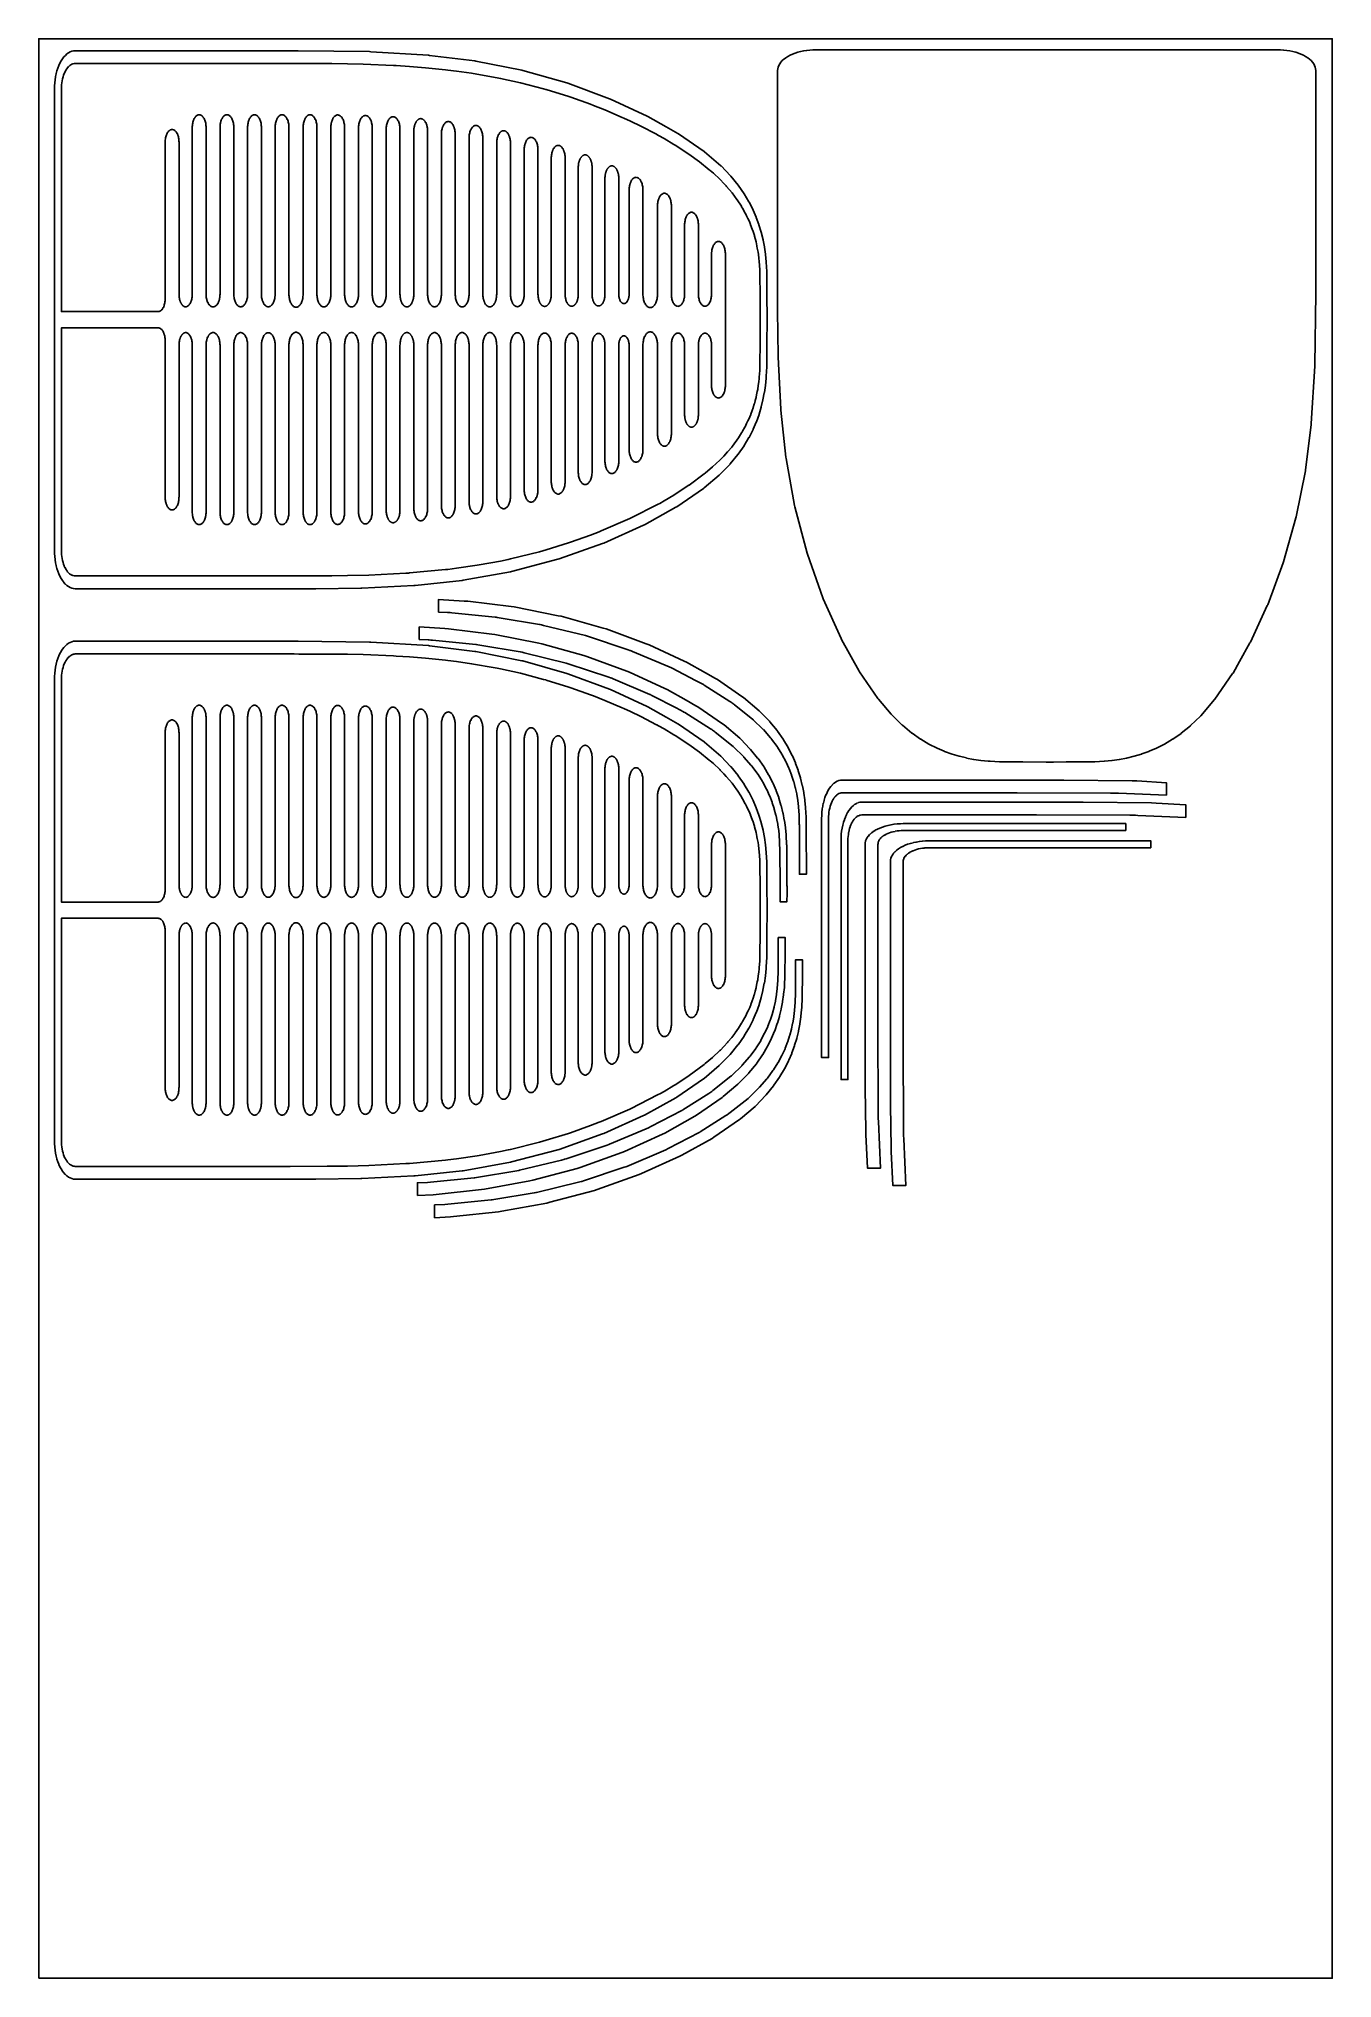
# Model space of a CAD drawing. Header units: millimetres. Extents: x -274 to 326, y -478 to 422.
import ezdxf

# ---------------------------------------------------------------- set-up
doc = ezdxf.new("R2010")
doc.units = ezdxf.units.MM
doc.layers.add('Default', color=7, linetype='Continuous')
doc.layers.add('Layer 01', color=12, linetype='Continuous', true_color=0xc80000)
doc.layers.add('Layer 03', color=5, linetype='Continuous', true_color=0x0000ff)

msp = doc.modelspace()

# ---------------------------------------------------------------- linework, layer by layer
at = {"layer": 'Default'}
for points in [[(-274, -478), (326, -478), (326, 422), (-274, 422)], [(-98.37, -114.83), (-91, -114.45), (-89.59, -114.3), (-68.68, -112.07), (-67.27, -111.82), (-46.25, -108.04), (-44.86, -107.67), (-24.25, -102.2), (-22.94, -101.74), (-3.54, -94.84), (-2.34, -94.3), (15.39, -86.31), (16.34, -85.78), (30.34, -78), (31.14, -77.45), (43.05, -69.26), (43.51, -68.87), (50.25, -63.15), (50.56, -62.83), (55.18, -58.09), (55.42, -57.81), (58.86, -53.62), (59.03, -53.36), (61.68, -49.56), (61.82, -49.32), (63.92, -45.79), (64.04, -45.54), (65.85, -41.96), (65.94, -41.75), (67.29, -38.58), (67.38, -38.35), (68.58, -35.01), (68.64, -34.8), (69.58, -31.64), (69.63, -31.43), (70.37, -28.34), (70.41, -28.13), (71.01, -25.01), (71.04, -24.8), (71.5, -21.64), (71.52, -21.42), (71.85, -18.2), (71.85, -18.15), (71.91, -17.42), (71.92, -17.14), (72.13, -12.93), (72.13, -12.25), (72.2, -2.26), (72.21, -1.56), (72.24, 4.88), (69.03, 4.88), (69.03, 4.73), (68.99, -3.58), (68.99, -4.14), (68.97, -10.49), (68.97, -10.51), (68.96, -10.8), (68.84, -14.66), (68.84, -14.69), (68.82, -14.96), (68.57, -18.51), (68.56, -18.55), (68.55, -18.65), (68.23, -21.42), (68.21, -21.57), (68.19, -21.71), (67.76, -24.34), (67.74, -24.41), (67.73, -24.48), (67.7, -24.62), (67.16, -27.19), (67.16, -27.2), (67.13, -27.32), (66.39, -30.11), (66.36, -30.22), (66.36, -30.24), (66.31, -30.37), (65.42, -33.13), (65.39, -33.22), (65.34, -33.38), (64.26, -36.17), (64.22, -36.26), (64.16, -36.4), (62.84, -39.29), (62.78, -39.4), (62.72, -39.52), (61, -42.72), (60.91, -42.88), (60.88, -42.93), (58.83, -46.18), (58.71, -46.37), (58.58, -46.56), (55.98, -50.09), (55.85, -50.25), (55.71, -50.42), (52.34, -54.3), (52.19, -54.46), (52.06, -54.6), (47.62, -58.92), (47.33, -59.19), (47.04, -59.44), (38.74, -66.06), (38.15, -66.5), (37.31, -67.1), (36.76, -67.46), (24.84, -75.03), (24.46, -75.26), (24.29, -75.35), (9.96, -82.78), (8.88, -83.33), (8.85, -83.34), (7.73, -83.83), (-9.28, -91), (-9.62, -91.13), (-10.41, -91.41), (-29.3, -97.7), (-30.16, -97.96), (-30.43, -98.04), (-31.57, -98.32), (-51.06, -103.09), (-51.36, -103.15), (-52.2, -103.31), (-70.94, -106.4), (-71.73, -106.51), (-72.08, -106.56), (-92.27, -108.57), (-93.68, -108.71), (-93.71, -108.71), (-98.37, -108.9)], [(-90.37, -125.1), (-83, -124.72), (-81.59, -124.57), (-60.68, -122.34), (-59.27, -122.08), (-38.25, -118.3), (-36.86, -117.94), (-16.25, -112.47), (-14.94, -112.01), (4.46, -105.11), (5.66, -104.57), (23.39, -96.58), (24.34, -96.05), (38.34, -88.27), (39.14, -87.72), (51.05, -79.53), (51.51, -79.14), (58.25, -73.42), (58.56, -73.1), (63.18, -68.36), (63.42, -68.08), (66.86, -63.88), (67.03, -63.63), (69.68, -59.83), (69.82, -59.59), (71.92, -56.05), (72.04, -55.81), (73.85, -52.23), (73.94, -52.01), (75.29, -48.84), (75.38, -48.62), (76.58, -45.28), (76.64, -45.07), (77.58, -41.91), (77.63, -41.7), (78.37, -38.6), (78.41, -38.39), (79.01, -35.28), (79.04, -35.07), (79.5, -31.91), (79.52, -31.69), (79.85, -28.46), (79.85, -28.42), (79.91, -27.69), (79.92, -27.41), (80.13, -23.19), (80.13, -22.52), (80.2, -12.53), (80.21, -11.83), (80.24, -5.38), (77.03, -5.38), (77.03, -5.54), (76.99, -13.85), (76.99, -14.4), (76.97, -20.76), (76.97, -20.78), (76.96, -21.07), (76.84, -24.93), (76.84, -24.95), (76.82, -25.22), (76.57, -28.77), (76.56, -28.81), (76.55, -28.92), (76.23, -31.69), (76.21, -31.83), (76.19, -31.98), (75.76, -34.61), (75.74, -34.68), (75.73, -34.75), (75.7, -34.89), (75.16, -37.45), (75.16, -37.46), (75.13, -37.59), (74.39, -40.37), (74.36, -40.49), (74.36, -40.51), (74.31, -40.64), (73.42, -43.39), (73.39, -43.49), (73.34, -43.64), (72.26, -46.44), (72.22, -46.53), (72.16, -46.67), (70.84, -49.56), (70.78, -49.67), (70.72, -49.79), (69, -52.99), (68.91, -53.15), (68.88, -53.2), (66.83, -56.44), (66.71, -56.64), (66.58, -56.83), (63.98, -60.35), (63.85, -60.51), (63.71, -60.69), (60.34, -64.57), (60.19, -64.73), (60.06, -64.87), (55.62, -69.19), (55.33, -69.46), (55.04, -69.7), (46.74, -76.33), (46.15, -76.77), (45.31, -77.37), (44.76, -77.73), (32.84, -85.3), (32.46, -85.52), (32.29, -85.62), (17.96, -93.04), (16.88, -93.6), (16.85, -93.61), (15.73, -94.09), (-1.28, -101.27), (-1.62, -101.4), (-2.41, -101.68), (-21.3, -107.96), (-22.16, -108.23), (-22.43, -108.31), (-23.57, -108.59), (-43.06, -113.36), (-43.36, -113.42), (-44.2, -113.57), (-62.94, -116.66), (-63.73, -116.78), (-64.08, -116.82), (-84.27, -118.84), (-85.68, -118.97), (-85.71, -118.97), (-90.37, -119.17)]]:
    msp.add_lwpolyline(points, close=True, dxfattribs=at)
at = {"layer": 'Layer 01'}
for points in [[(63.84, 291.38), (63.84, 291.63), (63.83, 294.69), (63.83, 294.76), (63.79, 300.62), (63.79, 300.75), (63.78, 308.57), (63.77, 308.75), (63.69, 313.85), (63.69, 313.96), (63.45, 318.36), (63.44, 318.46), (63.1, 321.91), (63.09, 321.99), (62.61, 325.32), (62.6, 325.39), (61.99, 328.62), (61.97, 328.69), (61.12, 332.2), (61.11, 332.28), (60.08, 335.67), (60.06, 335.75), (58.85, 339.07), (58.83, 339.15), (57.38, 342.51), (57.35, 342.59), (55.49, 346.25), (55.44, 346.34), (53.25, 350.02), (53.2, 350.1), (50.49, 354), (50.43, 354.08), (47.01, 358.27), (46.93, 358.36), (42.48, 362.98), (42.38, 363.09), (34.84, 369.54), (34.66, 369.69), (22.78, 377.9), (22.51, 378.09), (17.08, 381.14), (8.55, 385.95), (8.23, 386.13), (-8.79, 393.98), (-9.18, 394.16), (-28.64, 401.36), (-29.09, 401.52), (-49.51, 407.28), (-49.98, 407.41), (-71.28, 411.64), (-71.78, 411.73), (-92.73, 414.32), (-93.21, 414.38), (-119.95, 416.02), (-120.56, 416.06), (-153.69, 416.45), (-154.46, 416.46), (-226.56, 416.46), (-228.22, 416.46), (-256.46, 416.46), (-257.11, 416.46), (-257.89, 416.4), (-257.91, 416.39), (-258.68, 416.22), (-258.7, 416.21), (-259.46, 415.92), (-259.48, 415.91), (-260.22, 415.5), (-260.24, 415.49), (-260.96, 414.97), (-260.98, 414.95), (-261.68, 414.32), (-261.69, 414.31), (-262.36, 413.57), (-262.38, 413.55), (-263.01, 412.71), (-263.03, 412.7), (-263.62, 411.76), (-263.63, 411.74), (-264.18, 410.72), (-264.2, 410.7), (-264.7, 409.6), (-264.71, 409.58), (-265.16, 408.4), (-265.17, 408.38), (-265.57, 407.14), (-265.58, 407.11), (-265.92, 405.82), (-265.93, 405.79), (-266.21, 404.44), (-266.22, 404.41), (-266.44, 403.03), (-266.45, 403), (-266.61, 401.59), (-266.61, 401.56), (-266.71, 400.13), (-266.71, 400.1), (-266.74, 398.66), (-266.74, 398.62), (-266.74, 189.46), (-266.74, 184.64), (-266.71, 183.2), (-266.71, 183.16), (-266.61, 181.74), (-266.61, 181.7), (-266.45, 180.29), (-266.45, 180.26), (-266.22, 178.88), (-266.22, 178.85), (-265.94, 177.51), (-265.93, 177.47), (-265.59, 176.18), (-265.58, 176.15), (-265.18, 174.91), (-265.17, 174.88), (-264.72, 173.71), (-264.71, 173.68), (-264.21, 172.59), (-264.2, 172.56), (-263.65, 171.54), (-263.63, 171.52), (-263.04, 170.59), (-263.03, 170.57), (-262.57, 169.96), (-262.39, 169.73), (-262.38, 169.71), (-261.71, 168.97), (-261.69, 168.95), (-261, 168.32), (-260.98, 168.31), (-260.26, 167.78), (-260.24, 167.77), (-259.49, 167.36), (-259.48, 167.35), (-258.71, 167.06), (-258.7, 167.05), (-257.92, 166.87), (-257.91, 166.87), (-257.13, 166.81), (-257.11, 166.81), (-228.88, 166.81), (-228.22, 166.81), (-205.58, 166.81), (-205.06, 166.81), (-185.53, 166.81), (-185.08, 166.81), (-166.22, 166.81), (-165.79, 166.81), (-146.01, 166.81), (-145.55, 166.81), (-124.58, 167.09), (-124.1, 167.1), (-99.97, 168.32), (-99.42, 168.35), (-77.61, 170.68), (-77.11, 170.73), (-55.17, 174.68), (-54.67, 174.77), (-33.17, 180.47), (-32.67, 180.6), (-12.43, 187.8), (-11.96, 187.96), (6.54, 196.3), (6.97, 196.5), (21.58, 204.62), (21.92, 204.8), (34.35, 213.35), (34.63, 213.55), (41.66, 219.52), (41.83, 219.65), (46.65, 224.6), (46.76, 224.71), (50.35, 229.09), (50.44, 229.19), (53.19, 233.15), (53.26, 233.24), (55.45, 236.93), (55.5, 237.02), (57.38, 240.76), (57.43, 240.85), (58.84, 244.15), (58.87, 244.23), (60.13, 247.71), (60.15, 247.79), (61.13, 251.09), (61.15, 251.17), (61.93, 254.4), (61.95, 254.47), (62.57, 257.72), (62.59, 257.79), (63.07, 261.09), (63.08, 261.16), (63.42, 264.53), (63.43, 264.61), (63.48, 265.36), (63.49, 265.38), (63.7, 269.78), (63.71, 269.88), (63.78, 280.31), (63.78, 280.55)], [(193.3, 86.34), (193.55, 86.34), (196.61, 86.36), (196.68, 86.36), (202.54, 86.39), (202.67, 86.39), (210.49, 86.41), (210.67, 86.41), (215.77, 86.49), (215.88, 86.49), (220.28, 86.73), (220.38, 86.74), (223.83, 87.08), (223.91, 87.09), (227.24, 87.57), (227.31, 87.58), (230.54, 88.19), (230.61, 88.21), (234.12, 89.06), (234.2, 89.08), (237.59, 90.1), (237.67, 90.12), (240.99, 91.33), (241.07, 91.36), (244.43, 92.8), (244.51, 92.84), (248.17, 94.7), (248.26, 94.74), (251.94, 96.93), (252.02, 96.98), (255.92, 99.69), (256, 99.76), (260.19, 103.18), (260.28, 103.26), (264.9, 107.7), (265.01, 107.8), (271.46, 115.35), (271.61, 115.52), (279.82, 127.4), (280.01, 127.67), (283.06, 133.1), (287.86, 141.63), (288.05, 141.95), (295.9, 158.97), (296.08, 159.36), (303.28, 178.82), (303.44, 179.27), (309.2, 199.69), (309.33, 200.16), (313.56, 221.47), (313.65, 221.96), (316.24, 242.91), (316.3, 243.4), (317.94, 270.13), (317.98, 270.74), (318.37, 303.87), (318.38, 304.64), (318.38, 376.74), (318.38, 378.41), (318.38, 406.64), (318.38, 407.29), (318.32, 408.07), (318.31, 408.09), (318.14, 408.86), (318.13, 408.88), (317.84, 409.64), (317.83, 409.66), (317.42, 410.4), (317.41, 410.42), (316.89, 411.15), (316.87, 411.16), (316.24, 411.86), (316.23, 411.88), (315.49, 412.55), (315.47, 412.56), (314.63, 413.19), (314.62, 413.21), (313.68, 413.8), (313.66, 413.82), (312.64, 414.37), (312.62, 414.38), (311.52, 414.88), (311.5, 414.89), (310.32, 415.35), (310.3, 415.36), (309.06, 415.75), (309.03, 415.76), (307.74, 416.1), (307.71, 416.11), (306.36, 416.4), (306.33, 416.4), (304.95, 416.62), (304.92, 416.63), (303.51, 416.79), (303.48, 416.79), (302.05, 416.89), (302.02, 416.89), (300.58, 416.92), (300.54, 416.92), (91.38, 416.92), (86.56, 416.92), (85.12, 416.89), (85.08, 416.89), (83.66, 416.79), (83.62, 416.79), (82.21, 416.63), (82.18, 416.63), (80.8, 416.41), (80.77, 416.4), (79.43, 416.12), (79.39, 416.11), (78.1, 415.77), (78.07, 415.76), (76.83, 415.36), (76.8, 415.36), (75.63, 414.9), (75.6, 414.89), (74.51, 414.39), (74.48, 414.38), (73.46, 413.83), (73.44, 413.82), (72.51, 413.22), (72.49, 413.21), (71.88, 412.75), (71.65, 412.58), (71.63, 412.56), (70.89, 411.89), (70.87, 411.88), (70.24, 411.18), (70.23, 411.16), (69.7, 410.44), (69.69, 410.42), (69.28, 409.68), (69.27, 409.66), (68.98, 408.9), (68.97, 408.88), (68.79, 408.11), (68.79, 408.09), (68.73, 407.31), (68.73, 407.29), (68.73, 379.06), (68.73, 378.41), (68.73, 355.76), (68.73, 355.24), (68.73, 335.72), (68.73, 335.27), (68.73, 316.4), (68.73, 315.97), (68.73, 296.19), (68.73, 295.73), (69.01, 274.76), (69.02, 274.28), (70.24, 250.16), (70.27, 249.6), (72.6, 227.79), (72.65, 227.29), (76.6, 205.35), (76.69, 204.85), (82.39, 183.35), (82.52, 182.85), (89.72, 162.61), (89.88, 162.14), (98.22, 143.64), (98.42, 143.21), (106.54, 128.6), (106.72, 128.27), (115.27, 115.84), (115.47, 115.55), (121.44, 108.52), (121.57, 108.36), (126.52, 103.53), (126.63, 103.42), (131.01, 99.83), (131.11, 99.75), (135.07, 96.99), (135.16, 96.93), (138.85, 94.74), (138.94, 94.69), (142.68, 92.8), (142.77, 92.76), (146.07, 91.34), (146.15, 91.31), (149.63, 90.06), (149.71, 90.03), (153.01, 89.05), (153.09, 89.03), (156.32, 88.25), (156.39, 88.23), (159.64, 87.61), (159.71, 87.59), (163.01, 87.12), (163.08, 87.11), (166.45, 86.76), (166.53, 86.76), (167.28, 86.7), (167.3, 86.7), (171.7, 86.48), (171.8, 86.48), (182.23, 86.4), (182.47, 86.4)], [(60.63, 291.63), (60.61, 288.42), (60.61, 288.26), (60.58, 279.65), (60.57, 279.23), (60.55, 272.64), (60.54, 272.31), (60.54, 272.11), (60.44, 268.63), (60.44, 268.44), (60.42, 268.12), (60.2, 264.94), (60.19, 264.76), (60.14, 264.26), (60.01, 263.01), (59.99, 262.87), (59.77, 261.13), (59.5, 259.41), (59.48, 259.27), (59.32, 258.39), (59.16, 257.56), (58.8, 255.88), (58.77, 255.75), (58.74, 255.61), (58.36, 254.12), (58.33, 253.98), (57.94, 252.58), (57.88, 252.39), (57.4, 250.86), (57.36, 250.72), (56.97, 249.58), (56.3, 247.78), (56.24, 247.63), (55.8, 246.54), (55.06, 244.86), (54.99, 244.71), (54.36, 243.4), (53.64, 241.99), (53.55, 241.83), (52.49, 239.93), (52.13, 239.32), (52.03, 239.15), (50.55, 236.82), (49.02, 234.64), (48.89, 234.46), (47.43, 232.56), (45.71, 230.49), (45.54, 230.29), (43.77, 228.34), (42.22, 226.74), (41.99, 226.52), (38.58, 223.32), (35.12, 220.4), (34.69, 220.06), (27.66, 214.84), (27.61, 214.81), (21.15, 210.61), (20.54, 210.22), (16.04, 207.55), (14.03, 206.41), (13.3, 206.04), (0.46, 199.48), (0.15, 199.33), (-13.14, 193.6), (-14.01, 193.24), (-18.04, 191.68), (-27.37, 188.36), (-28.34, 188.04), (-38.59, 184.84), (-41.76, 183.95), (-55.24, 180.64), (-56.23, 180.39), (-59.78, 179.65), (-69.76, 177.84), (-70.72, 177.68), (-80.16, 176.29), (-84.29, 175.78), (-85.32, 175.67), (-102.11, 174.1), (-102.46, 174.07), (-103.81, 174.02), (-120.95, 173.14), (-130.81, 172.89), (-138.08, 172.8), (-140.29, 172.79), (-157.41, 172.75), (-225.87, 172.75), (-228.22, 172.75), (-229.58, 172.75), (-257.11, 172.75), (-257.14, 172.75), (-257.64, 172.79), (-257.67, 172.8), (-258.17, 172.91), (-258.19, 172.92), (-258.49, 173.04), (-258.69, 173.11), (-258.71, 173.13), (-259.2, 173.39), (-259.22, 173.41), (-259.69, 173.75), (-259.71, 173.77), (-260.17, 174.18), (-260.19, 174.21), (-260.62, 174.69), (-260.64, 174.71), (-261.05, 175.26), (-261.07, 175.29), (-261.46, 175.89), (-261.48, 175.92), (-261.83, 176.59), (-261.85, 176.62), (-262.18, 177.34), (-262.19, 177.37), (-262.49, 178.14), (-262.5, 178.17), (-262.76, 178.98), (-262.77, 179.02), (-262.99, 179.86), (-263, 179.9), (-263.18, 180.78), (-263.19, 180.82), (-263.33, 181.72), (-263.34, 181.76), (-263.44, 182.68), (-263.45, 182.73), (-263.51, 183.66), (-263.51, 183.7), (-263.53, 184.64), (-263.53, 278.12), (-263.53, 287.85), (-260.96, 287.85), (-218.59, 287.85), (-218.58, 287.85), (-218.31, 287.83), (-218.3, 287.82), (-218.04, 287.76), (-218.02, 287.75), (-217.76, 287.65), (-217.75, 287.64), (-217.5, 287.49), (-217.48, 287.48), (-217.24, 287.29), (-217.22, 287.28), (-216.99, 287.05), (-216.98, 287.04), (-216.75, 286.78), (-216.74, 286.76), (-216.53, 286.46), (-216.52, 286.44), (-216.32, 286.11), (-216.31, 286.09), (-216.14, 285.73), (-216.13, 285.7), (-215.97, 285.32), (-215.96, 285.29), (-215.81, 284.88), (-215.81, 284.85), (-215.69, 284.42), (-215.68, 284.39), (-215.58, 283.94), (-215.57, 283.91), (-215.49, 283.44), (-215.49, 283.42), (-215.43, 282.94), (-215.43, 282.91), (-215.4, 282.42), (-215.4, 282.39), (-215.38, 281.91), (-215.38, 272.9), (-215.38, 209.29), (-215.37, 208.81), (-215.37, 208.78), (-215.34, 208.29), (-215.34, 208.26), (-215.28, 207.79), (-215.28, 207.76), (-215.2, 207.29), (-215.19, 207.26), (-215.09, 206.81), (-215.08, 206.78), (-214.96, 206.35), (-214.95, 206.32), (-214.84, 206), (-214.81, 205.91), (-214.8, 205.89), (-214.64, 205.5), (-214.63, 205.47), (-214.46, 205.11), (-214.44, 205.09), (-214.25, 204.76), (-214.24, 204.74), (-214.03, 204.44), (-214.02, 204.43), (-213.79, 204.16), (-213.78, 204.15), (-213.55, 203.92), (-213.53, 203.91), (-213.29, 203.72), (-213.27, 203.71), (-213.02, 203.56), (-213.01, 203.55), (-212.75, 203.45), (-212.73, 203.44), (-212.47, 203.38), (-212.45, 203.37), (-212.19, 203.35), (-212.17, 203.35), (-211.91, 203.37), (-211.9, 203.37), (-211.63, 203.44), (-211.62, 203.44), (-211.36, 203.55), (-211.34, 203.55), (-211.09, 203.7), (-211.08, 203.71), (-210.83, 203.9), (-210.82, 203.91), (-210.58, 204.13), (-210.57, 204.15), (-210.35, 204.41), (-210.33, 204.43), (-210.12, 204.72), (-210.11, 204.74), (-209.92, 205.07), (-209.91, 205.09), (-209.73, 205.45), (-209.72, 205.47), (-209.56, 205.86), (-209.55, 205.89), (-209.4, 206.3), (-209.4, 206.32), (-209.27, 206.76), (-209.27, 206.78), (-209.16, 207.23), (-209.16, 207.26), (-209.08, 207.73), (-209.07, 207.76), (-209.02, 208.23), (-209.01, 208.26), (-208.98, 208.75), (-208.98, 208.78), (-208.97, 209.27), (-208.96, 209.29), (-208.96, 210.44), (-208.96, 213.33), (-208.96, 279.74), (-208.95, 280.21), (-208.95, 280.24), (-208.95, 280.26), (-208.92, 280.7), (-208.92, 280.73), (-208.92, 280.77), (-208.87, 281.19), (-208.87, 281.21), (-208.86, 281.28), (-208.79, 281.66), (-208.79, 281.69), (-208.77, 281.78), (-208.7, 282.12), (-208.69, 282.15), (-208.66, 282.25), (-208.58, 282.57), (-208.57, 282.59), (-208.53, 282.71), (-208.44, 282.99), (-208.43, 283.02), (-208.38, 283.15), (-208.29, 283.4), (-208.28, 283.42), (-208.21, 283.56), (-208.11, 283.77), (-208.1, 283.8), (-208.02, 283.95), (-207.92, 284.12), (-207.91, 284.14), (-207.82, 284.3), (-207.72, 284.44), (-207.71, 284.46), (-207.6, 284.61), (-207.5, 284.73), (-207.49, 284.75), (-207.36, 284.89), (-207.27, 284.98), (-207.26, 285), (-207.11, 285.13), (-207.03, 285.2), (-207.01, 285.21), (-206.85, 285.33), (-206.78, 285.38), (-206.76, 285.38), (-206.59, 285.48), (-206.57, 285.49), (-206.51, 285.52), (-206.31, 285.6), (-206.3, 285.6), (-206.24, 285.62), (-206.03, 285.66), (-206.02, 285.66), (-205.98, 285.67), (-205.76, 285.69), (-205.53, 285.64), (-205.52, 285.63), (-205.49, 285.62), (-205.27, 285.54), (-205.25, 285.53), (-205.23, 285.52), (-205.01, 285.4), (-204.99, 285.39), (-204.98, 285.38), (-204.76, 285.22), (-204.74, 285.21), (-204.73, 285.2), (-204.52, 285.01), (-204.5, 285), (-204.28, 284.76), (-204.27, 284.74), (-204.07, 284.47), (-204.05, 284.45), (-203.86, 284.15), (-203.85, 284.13), (-203.67, 283.8), (-203.66, 283.78), (-203.5, 283.42), (-203.49, 283.4), (-203.34, 283.01), (-203.33, 282.99), (-203.2, 282.59), (-203.19, 282.56), (-203.08, 282.14), (-203.08, 282.11), (-202.99, 281.7), (-202.99, 281.68), (-202.98, 281.65), (-202.98, 281.62), (-202.91, 281.2), (-202.91, 281.18), (-202.9, 281.14), (-202.86, 280.72), (-202.86, 280.69), (-202.85, 280.66), (-202.83, 280.23), (-202.83, 280.21), (-202.82, 280.16), (-202.82, 279.74), (-202.82, 275.32), (-202.82, 215.08), (-202.82, 202.47), (-202.8, 201.98), (-202.8, 201.95), (-202.77, 201.47), (-202.77, 201.44), (-202.71, 200.96), (-202.71, 200.93), (-202.63, 200.46), (-202.62, 200.44), (-202.52, 199.99), (-202.52, 199.96), (-202.39, 199.52), (-202.39, 199.5), (-202.24, 199.09), (-202.24, 199.06), (-202.08, 198.67), (-202.07, 198.65), (-201.89, 198.29), (-201.88, 198.27), (-201.68, 197.94), (-201.67, 197.92), (-201.46, 197.62), (-201.45, 197.6), (-201.23, 197.34), (-201.21, 197.32), (-200.98, 197.1), (-200.96, 197.08), (-200.72, 196.9), (-200.7, 196.88), (-200.45, 196.74), (-200.44, 196.73), (-200.18, 196.62), (-200.16, 196.62), (-199.9, 196.55), (-199.89, 196.55), (-199.62, 196.53), (-199.61, 196.53), (-199.34, 196.55), (-199.33, 196.55), (-199.07, 196.61), (-199.05, 196.62), (-198.79, 196.72), (-198.78, 196.73), (-198.52, 196.88), (-198.51, 196.88), (-198.27, 197.07), (-198.25, 197.08), (-198.02, 197.31), (-198, 197.32), (-197.78, 197.58), (-197.77, 197.6), (-197.56, 197.9), (-197.54, 197.92), (-197.35, 198.25), (-197.34, 198.27), (-197.16, 198.63), (-197.15, 198.65), (-196.99, 199.04), (-196.98, 199.06), (-196.84, 199.47), (-196.83, 199.5), (-196.71, 199.93), (-196.7, 199.96), (-196.6, 200.41), (-196.59, 200.44), (-196.51, 200.9), (-196.51, 200.93), (-196.45, 201.41), (-196.45, 201.44), (-196.41, 201.92), (-196.41, 201.95), (-196.4, 202.44), (-196.4, 202.47), (-196.4, 206.9), (-196.4, 219.93), (-196.4, 279.74), (-196.39, 280.23), (-196.38, 280.25), (-196.35, 280.73), (-196.35, 280.76), (-196.35, 280.79), (-196.29, 281.25), (-196.29, 281.28), (-196.29, 281.29), (-196.21, 281.73), (-196.21, 281.76), (-196.2, 281.78), (-196.11, 282.2), (-196.1, 282.23), (-196.09, 282.25), (-195.98, 282.66), (-195.98, 282.68), (-195.97, 282.71), (-195.84, 283.09), (-195.83, 283.11), (-195.82, 283.14), (-195.67, 283.49), (-195.66, 283.51), (-195.65, 283.55), (-195.49, 283.87), (-195.48, 283.89), (-195.46, 283.93), (-195.29, 284.22), (-195.28, 284.24), (-195.26, 284.27), (-195.08, 284.54), (-195.07, 284.55), (-195.04, 284.59), (-194.85, 284.82), (-194.84, 284.83), (-194.81, 284.86), (-194.61, 285.06), (-194.6, 285.07), (-194.56, 285.1), (-194.36, 285.26), (-194.34, 285.27), (-194.31, 285.3), (-194.1, 285.43), (-194.08, 285.44), (-194.04, 285.46), (-193.83, 285.55), (-193.63, 285.62), (-193.61, 285.62), (-193.57, 285.64), (-193.36, 285.67), (-193.34, 285.68), (-193.29, 285.68), (-193.08, 285.68), (-193.07, 285.68), (-193.02, 285.68), (-192.81, 285.65), (-192.79, 285.65), (-192.75, 285.64), (-192.53, 285.57), (-192.52, 285.57), (-192.48, 285.55), (-192.27, 285.45), (-192.25, 285.45), (-192.22, 285.43), (-192.01, 285.29), (-191.99, 285.28), (-191.96, 285.26), (-191.75, 285.09), (-191.74, 285.08), (-191.71, 285.05), (-191.51, 284.85), (-191.5, 284.84), (-191.47, 284.81), (-191.28, 284.57), (-191.27, 284.55), (-191.25, 284.52), (-191.07, 284.26), (-191.05, 284.24), (-191.03, 284.21), (-190.86, 283.91), (-190.85, 283.89), (-190.84, 283.86), (-190.68, 283.53), (-190.67, 283.51), (-190.66, 283.48), (-190.51, 283.12), (-190.5, 283.1), (-190.49, 283.07), (-190.37, 282.69), (-190.36, 282.67), (-190.35, 282.64), (-190.24, 282.24), (-190.23, 282.21), (-190.23, 282.19), (-190.14, 281.77), (-190.13, 281.74), (-190.13, 281.72), (-190.05, 281.28), (-190.05, 281.25), (-190.05, 281.24), (-189.99, 280.79), (-189.99, 280.76), (-189.96, 280.28), (-189.95, 280.25), (-189.94, 279.77), (-189.94, 279.74), (-189.94, 275.32), (-189.94, 224.8), (-189.94, 202.47), (-189.93, 201.98), (-189.93, 201.95), (-189.9, 201.47), (-189.89, 201.44), (-189.84, 200.96), (-189.83, 200.93), (-189.75, 200.46), (-189.75, 200.44), (-189.65, 199.99), (-189.64, 199.96), (-189.52, 199.52), (-189.51, 199.5), (-189.37, 199.09), (-189.36, 199.06), (-189.2, 198.67), (-189.19, 198.65), (-189.01, 198.29), (-189, 198.27), (-188.81, 197.94), (-188.8, 197.92), (-188.59, 197.62), (-188.57, 197.6), (-188.35, 197.34), (-188.34, 197.32), (-188.1, 197.1), (-188.09, 197.08), (-187.85, 196.9), (-187.83, 196.88), (-187.58, 196.74), (-187.56, 196.73), (-187.31, 196.62), (-187.29, 196.62), (-187.03, 196.55), (-187.01, 196.55), (-186.75, 196.53), (-186.73, 196.53), (-186.47, 196.55), (-186.45, 196.55), (-186.19, 196.61), (-186.18, 196.62), (-185.92, 196.72), (-185.9, 196.73), (-185.65, 196.88), (-185.64, 196.88), (-185.39, 197.07), (-185.38, 197.08), (-185.14, 197.31), (-185.13, 197.32), (-184.91, 197.58), (-184.89, 197.6), (-184.68, 197.9), (-184.67, 197.92), (-184.48, 198.25), (-184.46, 198.27), (-184.29, 198.63), (-184.27, 198.65), (-184.11, 199.04), (-184.1, 199.06), (-183.96, 199.47), (-183.95, 199.5), (-183.83, 199.93), (-183.82, 199.96), (-183.72, 200.41), (-183.72, 200.44), (-183.64, 200.9), (-183.63, 200.93), (-183.58, 201.41), (-183.57, 201.44), (-183.54, 201.92), (-183.54, 201.95), (-183.52, 202.44), (-183.52, 202.47), (-183.52, 206.9), (-183.52, 229.65), (-183.52, 279.74), (-183.52, 279.77), (-183.51, 280.26), (-183.51, 280.29), (-183.48, 280.77), (-183.47, 280.8), (-183.41, 281.27), (-183.41, 281.3), (-183.33, 281.76), (-183.33, 281.79), (-183.22, 282.24), (-183.22, 282.26), (-183.1, 282.69), (-183.09, 282.72), (-182.95, 283.13), (-182.94, 283.15), (-182.78, 283.54), (-182.77, 283.56), (-182.59, 283.92), (-182.58, 283.94), (-182.38, 284.27), (-182.37, 284.28), (-182.16, 284.58), (-182.15, 284.6), (-181.93, 284.86), (-181.91, 284.87), (-181.68, 285.09), (-181.67, 285.11), (-181.43, 285.29), (-181.41, 285.3), (-181.16, 285.45), (-181.14, 285.45), (-180.89, 285.56), (-180.87, 285.56), (-180.61, 285.63), (-180.6, 285.63), (-180.33, 285.65), (-180.32, 285.65), (-180.06, 285.63), (-180.04, 285.62), (-179.78, 285.56), (-179.77, 285.55), (-179.51, 285.45), (-179.49, 285.44), (-179.24, 285.29), (-179.23, 285.28), (-178.99, 285.09), (-178.97, 285.08), (-178.74, 284.86), (-178.73, 284.84), (-178.51, 284.58), (-178.49, 284.56), (-178.28, 284.27), (-178.27, 284.25), (-178.08, 283.92), (-178.07, 283.9), (-177.89, 283.54), (-177.88, 283.51), (-177.72, 283.13), (-177.71, 283.1), (-177.57, 282.69), (-177.57, 282.67), (-177.44, 282.24), (-177.44, 282.21), (-177.34, 281.76), (-177.33, 281.73), (-177.25, 281.27), (-177.25, 281.24), (-177.19, 280.77), (-177.19, 280.74), (-177.16, 280.26), (-177.16, 280.23), (-177.15, 279.74), (-177.15, 275.32), (-177.15, 234.47), (-177.15, 202.47), (-177.13, 201.98), (-177.13, 201.95), (-177.1, 201.47), (-177.1, 201.44), (-177.04, 200.96), (-177.04, 200.93), (-176.96, 200.46), (-176.95, 200.44), (-176.85, 199.99), (-176.85, 199.96), (-176.72, 199.52), (-176.72, 199.5), (-176.57, 199.09), (-176.57, 199.06), (-176.4, 198.67), (-176.39, 198.65), (-176.22, 198.29), (-176.21, 198.27), (-176.01, 197.94), (-176, 197.92), (-175.79, 197.62), (-175.78, 197.6), (-175.55, 197.34), (-175.54, 197.32), (-175.31, 197.1), (-175.29, 197.08), (-175.05, 196.9), (-175.03, 196.88), (-174.78, 196.74), (-174.77, 196.73), (-174.51, 196.62), (-174.49, 196.62), (-174.23, 196.55), (-174.22, 196.55), (-173.95, 196.53), (-173.94, 196.53), (-173.67, 196.55), (-173.66, 196.55), (-173.39, 196.61), (-173.38, 196.62), (-173.12, 196.72), (-173.11, 196.73), (-172.85, 196.88), (-172.84, 196.88), (-172.59, 197.07), (-172.58, 197.08), (-172.35, 197.31), (-172.33, 197.32), (-172.11, 197.58), (-172.09, 197.6), (-171.89, 197.9), (-171.87, 197.92), (-171.68, 198.25), (-171.67, 198.27), (-171.49, 198.63), (-171.48, 198.65), (-171.32, 199.04), (-171.31, 199.06), (-171.16, 199.47), (-171.16, 199.5), (-171.03, 199.93), (-171.03, 199.96), (-170.93, 200.41), (-170.92, 200.44), (-170.84, 200.9), (-170.84, 200.93), (-170.78, 201.41), (-170.77, 201.44), (-170.74, 201.92), (-170.74, 201.95), (-170.73, 202.44), (-170.73, 202.47), (-170.73, 206.9), (-170.73, 239.31), (-170.73, 279.74), (-170.73, 279.77), (-170.71, 280.25), (-170.71, 280.28), (-170.68, 280.76), (-170.67, 280.79), (-170.62, 281.26), (-170.61, 281.29), (-170.53, 281.75), (-170.53, 281.78), (-170.43, 282.23), (-170.42, 282.25), (-170.3, 282.68), (-170.29, 282.71), (-170.15, 283.12), (-170.14, 283.14), (-169.98, 283.52), (-169.97, 283.54), (-169.8, 283.9), (-169.78, 283.92), (-169.59, 284.25), (-169.58, 284.27), (-169.37, 284.56), (-169.36, 284.58), (-169.14, 284.84), (-169.12, 284.85), (-168.89, 285.07), (-168.88, 285.08), (-168.64, 285.27), (-168.62, 285.28), (-168.37, 285.42), (-168.36, 285.43), (-168.1, 285.53), (-168.09, 285.54), (-167.83, 285.6), (-167.81, 285.6), (-167.55, 285.62), (-167.53, 285.62), (-167.27, 285.6), (-167.26, 285.6), (-167, 285.53), (-166.98, 285.53), (-166.73, 285.42), (-166.71, 285.41), (-166.46, 285.27), (-166.45, 285.26), (-166.21, 285.07), (-166.19, 285.06), (-165.96, 284.84), (-165.95, 284.82), (-165.73, 284.56), (-165.72, 284.54), (-165.51, 284.25), (-165.5, 284.23), (-165.3, 283.9), (-165.29, 283.88), (-165.12, 283.52), (-165.11, 283.5), (-164.95, 283.12), (-164.94, 283.09), (-164.8, 282.68), (-164.79, 282.66), (-164.67, 282.23), (-164.67, 282.2), (-164.57, 281.75), (-164.56, 281.73), (-164.48, 281.26), (-164.48, 281.24), (-164.42, 280.76), (-164.42, 280.73), (-164.39, 280.25), (-164.39, 280.23), (-164.37, 279.74), (-164.37, 275.32), (-164.37, 244.11), (-164.37, 202.47), (-164.36, 201.98), (-164.36, 201.95), (-164.33, 201.47), (-164.33, 201.44), (-164.27, 200.96), (-164.26, 200.93), (-164.19, 200.46), (-164.18, 200.44), (-164.08, 199.99), (-164.07, 199.96), (-163.95, 199.52), (-163.94, 199.5), (-163.8, 199.09), (-163.79, 199.06), (-163.63, 198.67), (-163.62, 198.65), (-163.44, 198.29), (-163.43, 198.27), (-163.24, 197.94), (-163.23, 197.92), (-163.02, 197.62), (-163.01, 197.6), (-162.78, 197.34), (-162.77, 197.32), (-162.54, 197.1), (-162.52, 197.08), (-162.28, 196.9), (-162.26, 196.88), (-162.01, 196.74), (-162, 196.73), (-161.74, 196.62), (-161.72, 196.62), (-161.46, 196.55), (-161.44, 196.55), (-161.18, 196.53), (-161.16, 196.53), (-160.9, 196.55), (-160.88, 196.55), (-160.62, 196.61), (-160.61, 196.62), (-160.35, 196.72), (-160.33, 196.73), (-160.08, 196.88), (-160.07, 196.88), (-159.82, 197.07), (-159.81, 197.08), (-159.57, 197.31), (-159.56, 197.32), (-159.34, 197.58), (-159.32, 197.6), (-159.11, 197.9), (-159.1, 197.92), (-158.91, 198.25), (-158.89, 198.27), (-158.72, 198.63), (-158.71, 198.65), (-158.54, 199.04), (-158.53, 199.06), (-158.39, 199.47), (-158.38, 199.5), (-158.26, 199.93), (-158.26, 199.96), (-158.15, 200.41), (-158.15, 200.44), (-158.07, 200.9), (-158.06, 200.93), (-158.01, 201.41), (-158, 201.44), (-157.97, 201.92), (-157.97, 201.95), (-157.96, 202.44), (-157.95, 202.47), (-157.95, 206.9), (-157.95, 248.96), (-157.95, 279.74), (-157.95, 279.77), (-157.94, 280.27), (-157.94, 280.3), (-157.9, 280.8), (-157.9, 280.83), (-157.84, 281.32), (-157.84, 281.34), (-157.76, 281.82), (-157.75, 281.85), (-157.65, 282.31), (-157.64, 282.34), (-157.51, 282.78), (-157.51, 282.81), (-157.36, 283.23), (-157.35, 283.25), (-157.19, 283.65), (-157.18, 283.67), (-156.99, 284.04), (-156.98, 284.06), (-156.78, 284.4), (-156.77, 284.42), (-156.56, 284.72), (-156.54, 284.74), (-156.31, 285.01), (-156.3, 285.02), (-156.06, 285.25), (-156.04, 285.26), (-155.8, 285.45), (-155.78, 285.46), (-155.52, 285.61), (-155.51, 285.62), (-155.24, 285.73), (-155.23, 285.73), (-154.96, 285.8), (-154.94, 285.8), (-154.67, 285.82), (-154.66, 285.82), (-154.39, 285.8), (-154.37, 285.79), (-154.1, 285.73), (-154.09, 285.72), (-153.82, 285.61), (-153.81, 285.6), (-153.55, 285.45), (-153.54, 285.44), (-153.29, 285.25), (-153.27, 285.24), (-153.03, 285.01), (-153.02, 284.99), (-152.79, 284.72), (-152.78, 284.7), (-152.56, 284.4), (-152.55, 284.38), (-152.35, 284.04), (-152.34, 284.02), (-152.16, 283.65), (-152.15, 283.62), (-151.98, 283.23), (-151.98, 283.2), (-151.83, 282.78), (-151.82, 282.75), (-151.7, 282.31), (-151.69, 282.28), (-151.59, 281.82), (-151.58, 281.79), (-151.5, 281.32), (-151.5, 281.29), (-151.44, 280.8), (-151.44, 280.77), (-151.4, 280.27), (-151.4, 280.24), (-151.39, 279.74), (-151.39, 275.32), (-151.39, 253.92), (-151.39, 202.47), (-151.38, 201.98), (-151.38, 201.95), (-151.34, 201.47), (-151.34, 201.44), (-151.28, 200.96), (-151.28, 200.93), (-151.2, 200.47), (-151.2, 200.44), (-151.1, 199.99), (-151.09, 199.96), (-150.97, 199.53), (-150.96, 199.5), (-150.82, 199.09), (-150.81, 199.06), (-150.65, 198.67), (-150.64, 198.65), (-150.46, 198.29), (-150.45, 198.27), (-150.26, 197.94), (-150.24, 197.92), (-150.03, 197.62), (-150.02, 197.6), (-149.8, 197.34), (-149.79, 197.32), (-149.55, 197.1), (-149.54, 197.08), (-149.29, 196.9), (-149.28, 196.89), (-149.03, 196.74), (-149.01, 196.73), (-148.75, 196.62), (-148.74, 196.62), (-148.48, 196.55), (-148.46, 196.55), (-148.2, 196.53), (-148.18, 196.53), (-147.92, 196.55), (-147.9, 196.55), (-147.64, 196.61), (-147.62, 196.62), (-147.37, 196.72), (-147.35, 196.73), (-147.1, 196.88), (-147.08, 196.89), (-146.84, 197.07), (-146.82, 197.08), (-146.59, 197.31), (-146.58, 197.32), (-146.35, 197.59), (-146.34, 197.6), (-146.13, 197.9), (-146.12, 197.92), (-145.92, 198.25), (-145.91, 198.27), (-145.73, 198.63), (-145.72, 198.65), (-145.56, 199.04), (-145.55, 199.06), (-145.41, 199.47), (-145.4, 199.5), (-145.28, 199.93), (-145.27, 199.96), (-145.17, 200.41), (-145.16, 200.44), (-145.09, 200.91), (-145.08, 200.93), (-145.02, 201.41), (-145.02, 201.44), (-144.99, 201.92), (-144.98, 201.95), (-144.97, 202.44), (-144.97, 202.47), (-144.97, 206.9), (-144.97, 258.76), (-144.97, 279.74), (-144.97, 279.77), (-144.96, 280.26), (-144.96, 280.29), (-144.92, 280.77), (-144.92, 280.8), (-144.86, 281.28), (-144.86, 281.31), (-144.78, 281.78), (-144.77, 281.8), (-144.67, 282.25), (-144.66, 282.28), (-144.54, 282.71), (-144.53, 282.74), (-144.39, 283.15), (-144.38, 283.18), (-144.22, 283.56), (-144.21, 283.59), (-144.03, 283.95), (-144.02, 283.97), (-143.82, 284.3), (-143.81, 284.31), (-143.6, 284.61), (-143.59, 284.63), (-143.37, 284.89), (-143.35, 284.9), (-143.12, 285.13), (-143.1, 285.14), (-142.86, 285.33), (-142.84, 285.34), (-142.59, 285.48), (-142.58, 285.49), (-142.32, 285.6), (-142.3, 285.6), (-142.04, 285.66), (-142.02, 285.67), (-141.76, 285.69), (-141.75, 285.69), (-141.48, 285.66), (-141.47, 285.66), (-141.2, 285.6), (-141.19, 285.59), (-140.93, 285.48), (-140.91, 285.48), (-140.66, 285.33), (-140.65, 285.32), (-140.4, 285.13), (-140.39, 285.12), (-140.16, 284.89), (-140.14, 284.87), (-139.92, 284.61), (-139.91, 284.59), (-139.7, 284.3), (-139.69, 284.28), (-139.49, 283.95), (-139.48, 283.92), (-139.3, 283.56), (-139.29, 283.54), (-139.13, 283.15), (-139.12, 283.13), (-138.98, 282.71), (-138.97, 282.69), (-138.85, 282.25), (-138.85, 282.23), (-138.74, 281.78), (-138.74, 281.75), (-138.66, 281.28), (-138.66, 281.25), (-138.6, 280.77), (-138.6, 280.75), (-138.56, 280.26), (-138.56, 280.23), (-138.55, 279.74), (-138.55, 275.32), (-138.55, 263.61), (-138.55, 202.55), (-138.54, 202.06), (-138.54, 202.03), (-138.5, 201.54), (-138.5, 201.51), (-138.44, 201.04), (-138.44, 201.01), (-138.36, 200.54), (-138.36, 200.51), (-138.26, 200.06), (-138.25, 200.03), (-138.13, 199.6), (-138.12, 199.57), (-137.98, 199.16), (-137.97, 199.14), (-137.81, 198.75), (-137.8, 198.73), (-137.62, 198.37), (-137.61, 198.34), (-137.42, 198.01), (-137.4, 197.99), (-137.19, 197.7), (-137.18, 197.68), (-136.96, 197.41), (-136.95, 197.4), (-136.71, 197.17), (-136.7, 197.16), (-136.45, 196.97), (-136.44, 196.96), (-136.19, 196.81), (-136.17, 196.8), (-135.91, 196.7), (-135.9, 196.69), (-135.64, 196.63), (-135.62, 196.62), (-135.36, 196.6), (-135.34, 196.6), (-135.08, 196.62), (-135.06, 196.62), (-134.8, 196.69), (-134.78, 196.69), (-134.53, 196.8), (-134.51, 196.8), (-134.26, 196.95), (-134.24, 196.96), (-134, 197.15), (-133.98, 197.16), (-133.75, 197.38), (-133.74, 197.4), (-133.51, 197.66), (-133.5, 197.68), (-133.29, 197.97), (-133.28, 197.99), (-133.08, 198.32), (-133.07, 198.34), (-132.89, 198.7), (-132.88, 198.73), (-132.72, 199.11), (-132.71, 199.14), (-132.57, 199.55), (-132.56, 199.57), (-132.44, 200.01), (-132.43, 200.03), (-132.33, 200.49), (-132.32, 200.51), (-132.25, 200.98), (-132.24, 201.01), (-132.18, 201.49), (-132.18, 201.51), (-132.15, 202), (-132.14, 202.03), (-132.13, 202.52), (-132.13, 202.55), (-132.13, 206.97), (-132.13, 268.46), (-132.13, 279.74), (-132.13, 279.77), (-132.12, 280.26), (-132.12, 280.29), (-132.08, 280.77), (-132.08, 280.8), (-132.02, 281.28), (-132.02, 281.31), (-131.94, 281.78), (-131.93, 281.8), (-131.83, 282.25), (-131.82, 282.28), (-131.7, 282.71), (-131.69, 282.74), (-131.55, 283.15), (-131.54, 283.18), (-131.38, 283.56), (-131.37, 283.59), (-131.19, 283.95), (-131.18, 283.97), (-130.98, 284.3), (-130.97, 284.31), (-130.76, 284.61), (-130.75, 284.63), (-130.53, 284.89), (-130.51, 284.9), (-130.28, 285.13), (-130.26, 285.14), (-130.02, 285.33), (-130, 285.34), (-129.75, 285.49), (-129.74, 285.49), (-129.48, 285.6), (-129.46, 285.6), (-129.2, 285.66), (-129.18, 285.67), (-128.92, 285.69), (-128.9, 285.69), (-128.64, 285.66), (-128.63, 285.66), (-128.36, 285.6), (-128.35, 285.59), (-128.09, 285.49), (-128.07, 285.48), (-127.82, 285.33), (-127.81, 285.32), (-127.56, 285.13), (-127.55, 285.12), (-127.32, 284.89), (-127.3, 284.88), (-127.08, 284.61), (-127.07, 284.59), (-126.86, 284.3), (-126.85, 284.28), (-126.65, 283.95), (-126.64, 283.92), (-126.46, 283.56), (-126.45, 283.54), (-126.29, 283.15), (-126.28, 283.13), (-126.14, 282.71), (-126.13, 282.69), (-126.01, 282.25), (-126.01, 282.23), (-125.9, 281.78), (-125.9, 281.75), (-125.82, 281.28), (-125.82, 281.25), (-125.76, 280.77), (-125.76, 280.75), (-125.72, 280.26), (-125.72, 280.23), (-125.71, 279.74), (-125.71, 275.33), (-125.71, 273.31), (-125.71, 202.81), (-125.7, 202.32), (-125.7, 202.29), (-125.66, 201.81), (-125.66, 201.78), (-125.6, 201.3), (-125.6, 201.27), (-125.52, 200.81), (-125.52, 200.78), (-125.42, 200.33), (-125.41, 200.3), (-125.29, 199.87), (-125.28, 199.84), (-125.14, 199.43), (-125.13, 199.4), (-124.97, 199.01), (-124.96, 198.99), (-124.78, 198.63), (-124.77, 198.61), (-124.58, 198.28), (-124.56, 198.26), (-124.35, 197.96), (-124.34, 197.94), (-124.12, 197.68), (-124.11, 197.66), (-123.87, 197.44), (-123.86, 197.42), (-123.61, 197.24), (-123.6, 197.23), (-123.35, 197.08), (-123.33, 197.07), (-123.07, 196.96), (-123.06, 196.96), (-122.8, 196.89), (-122.78, 196.89), (-122.52, 196.87), (-122.5, 196.87), (-122.24, 196.89), (-122.22, 196.89), (-121.96, 196.95), (-121.94, 196.96), (-121.69, 197.06), (-121.67, 197.07), (-121.42, 197.22), (-121.4, 197.23), (-121.16, 197.41), (-121.14, 197.42), (-120.91, 197.65), (-120.9, 197.66), (-120.67, 197.93), (-120.66, 197.94), (-120.45, 198.24), (-120.44, 198.26), (-120.24, 198.59), (-120.23, 198.61), (-120.05, 198.97), (-120.04, 198.99), (-119.88, 199.38), (-119.87, 199.4), (-119.73, 199.81), (-119.72, 199.84), (-119.6, 200.27), (-119.59, 200.3), (-119.49, 200.75), (-119.48, 200.78), (-119.4, 201.24), (-119.4, 201.27), (-119.34, 201.75), (-119.34, 201.78), (-119.31, 202.26), (-119.3, 202.29), (-119.29, 202.78), (-119.29, 202.81), (-119.29, 207.22), (-119.29, 278.16), (-119.29, 279.74), (-119.29, 279.77), (-119.28, 280.26), (-119.28, 280.29), (-119.24, 280.77), (-119.24, 280.8), (-119.18, 281.28), (-119.18, 281.31), (-119.1, 281.77), (-119.09, 281.8), (-118.99, 282.25), (-118.98, 282.28), (-118.86, 282.71), (-118.85, 282.74), (-118.71, 283.15), (-118.7, 283.17), (-118.54, 283.56), (-118.53, 283.58), (-118.35, 283.94), (-118.34, 283.96), (-118.14, 284.29), (-118.13, 284.31), (-117.92, 284.61), (-117.91, 284.63), (-117.69, 284.89), (-117.67, 284.9), (-117.44, 285.13), (-117.42, 285.14), (-117.18, 285.33), (-117.16, 285.33), (-116.91, 285.48), (-116.9, 285.49), (-116.64, 285.59), (-116.62, 285.6), (-116.36, 285.66), (-116.35, 285.66), (-116.08, 285.68), (-116.07, 285.68), (-115.8, 285.66), (-115.79, 285.66), (-115.52, 285.59), (-115.51, 285.59), (-115.25, 285.48), (-115.24, 285.47), (-114.98, 285.33), (-114.97, 285.31), (-114.73, 285.13), (-114.71, 285.11), (-114.48, 284.89), (-114.46, 284.87), (-114.24, 284.61), (-114.23, 284.59), (-114.02, 284.29), (-114.01, 284.27), (-113.81, 283.94), (-113.8, 283.92), (-113.62, 283.56), (-113.61, 283.54), (-113.45, 283.15), (-113.45, 283.13), (-113.3, 282.71), (-113.3, 282.69), (-113.3, 282.69), (-113.17, 282.25), (-113.17, 282.23), (-113.07, 281.77), (-113.06, 281.75), (-112.98, 281.28), (-112.98, 281.25), (-112.92, 280.77), (-112.92, 280.74), (-112.89, 280.26), (-112.88, 280.23), (-112.87, 279.74), (-112.87, 275.37), (-112.87, 203.36), (-112.86, 202.88), (-112.86, 202.85), (-112.86, 202.84), (-112.83, 202.38), (-112.83, 202.35), (-112.82, 202.33), (-112.77, 201.89), (-112.77, 201.86), (-112.76, 201.82), (-112.69, 201.4), (-112.69, 201.37), (-112.68, 201.33), (-112.59, 200.93), (-112.59, 200.91), (-112.57, 200.85), (-112.47, 200.48), (-112.46, 200.45), (-112.44, 200.39), (-112.33, 200.05), (-112.32, 200.02), (-112.29, 199.95), (-112.17, 199.64), (-112.16, 199.62), (-112.12, 199.54), (-111.99, 199.26), (-111.98, 199.24), (-111.93, 199.15), (-111.79, 198.91), (-111.78, 198.89), (-111.73, 198.8), (-111.58, 198.59), (-111.57, 198.57), (-111.5, 198.49), (-111.36, 198.31), (-111.34, 198.29), (-111.27, 198.21), (-111.12, 198.06), (-111.1, 198.05), (-111.02, 197.97), (-110.87, 197.85), (-110.85, 197.84), (-110.76, 197.77), (-110.61, 197.68), (-110.6, 197.67), (-110.49, 197.62), (-110.35, 197.55), (-110.33, 197.54), (-110.22, 197.5), (-110.08, 197.46), (-110.06, 197.46), (-109.94, 197.44), (-109.81, 197.42), (-109.79, 197.42), (-109.66, 197.41), (-109.54, 197.42), (-109.52, 197.42), (-109.38, 197.44), (-109.26, 197.46), (-109.25, 197.46), (-109.11, 197.5), (-108.99, 197.54), (-108.98, 197.55), (-108.83, 197.62), (-108.73, 197.67), (-108.71, 197.68), (-108.57, 197.77), (-108.47, 197.84), (-108.46, 197.85), (-108.31, 197.97), (-108.22, 198.05), (-108.21, 198.06), (-108.06, 198.21), (-107.99, 198.29), (-107.97, 198.31), (-107.82, 198.49), (-107.76, 198.57), (-107.75, 198.59), (-107.6, 198.8), (-107.55, 198.89), (-107.53, 198.91), (-107.39, 199.15), (-107.38, 199.18), (-107.34, 199.26), (-107.2, 199.54), (-107.19, 199.56), (-107.16, 199.64), (-107.03, 199.95), (-107.03, 199.97), (-107, 200.05), (-106.88, 200.39), (-106.88, 200.41), (-106.86, 200.48), (-106.75, 200.85), (-106.75, 200.87), (-106.73, 200.93), (-106.65, 201.33), (-106.64, 201.35), (-106.63, 201.4), (-106.56, 201.82), (-106.56, 201.85), (-106.55, 201.89), (-106.5, 202.33), (-106.5, 202.36), (-106.5, 202.38), (-106.47, 202.84), (-106.47, 202.87), (-106.46, 202.88), (-106.45, 203.36), (-106.45, 207.73), (-106.45, 279.74), (-106.44, 280.22), (-106.44, 280.25), (-106.44, 280.26), (-106.41, 280.72), (-106.41, 280.75), (-106.41, 280.77), (-106.35, 281.21), (-106.35, 281.24), (-106.34, 281.28), (-106.27, 281.69), (-106.27, 281.72), (-106.26, 281.77), (-106.17, 282.16), (-106.17, 282.19), (-106.15, 282.25), (-106.05, 282.61), (-106.05, 282.64), (-106.02, 282.71), (-105.91, 283.04), (-105.9, 283.07), (-105.87, 283.15), (-105.75, 283.45), (-105.74, 283.47), (-105.7, 283.56), (-105.57, 283.83), (-105.56, 283.85), (-105.52, 283.94), (-105.38, 284.18), (-105.36, 284.2), (-105.31, 284.29), (-105.16, 284.5), (-105.15, 284.52), (-105.09, 284.6), (-104.94, 284.78), (-104.93, 284.8), (-104.85, 284.88), (-104.7, 285.03), (-104.69, 285.04), (-104.6, 285.12), (-104.45, 285.24), (-104.44, 285.25), (-104.35, 285.32), (-104.2, 285.41), (-104.18, 285.42), (-104.08, 285.47), (-103.93, 285.54), (-103.92, 285.54), (-103.81, 285.58), (-103.67, 285.62), (-103.65, 285.63), (-103.53, 285.65), (-103.39, 285.67), (-103.38, 285.67), (-103.25, 285.67), (-103.12, 285.67), (-103.11, 285.67), (-102.97, 285.65), (-102.85, 285.63), (-102.83, 285.62), (-102.69, 285.58), (-102.58, 285.54), (-102.57, 285.54), (-102.42, 285.47), (-102.32, 285.42), (-102.3, 285.41), (-102.15, 285.32), (-102.06, 285.25), (-102.05, 285.24), (-101.9, 285.12), (-101.81, 285.04), (-101.8, 285.03), (-101.65, 284.88), (-101.58, 284.8), (-101.56, 284.78), (-101.41, 284.6), (-101.35, 284.52), (-101.34, 284.5), (-101.19, 284.29), (-101.14, 284.2), (-101.13, 284.18), (-100.98, 283.94), (-100.97, 283.92), (-100.93, 283.83), (-100.8, 283.56), (-100.79, 283.53), (-100.75, 283.45), (-100.63, 283.15), (-100.62, 283.12), (-100.59, 283.04), (-100.48, 282.71), (-100.47, 282.68), (-100.45, 282.61), (-100.35, 282.25), (-100.34, 282.22), (-100.33, 282.16), (-100.24, 281.77), (-100.24, 281.74), (-100.23, 281.69), (-100.16, 281.28), (-100.15, 281.25), (-100.15, 281.21), (-100.1, 280.77), (-100.09, 280.74), (-100.09, 280.72), (-100.06, 280.26), (-100.06, 280.23), (-100.06, 280.22), (-100.05, 279.74), (-100.05, 275.42), (-100.05, 204.26), (-100.04, 203.77), (-100.03, 203.74), (-100, 203.26), (-100, 203.23), (-99.94, 202.75), (-99.94, 202.72), (-99.86, 202.26), (-99.85, 202.23), (-99.75, 201.78), (-99.75, 201.75), (-99.62, 201.32), (-99.62, 201.29), (-99.47, 200.88), (-99.47, 200.85), (-99.31, 200.46), (-99.3, 200.44), (-99.12, 200.08), (-99.11, 200.06), (-98.91, 199.73), (-98.9, 199.71), (-98.69, 199.41), (-98.68, 199.39), (-98.46, 199.13), (-98.44, 199.11), (-98.21, 198.89), (-98.19, 198.87), (-97.95, 198.69), (-97.93, 198.68), (-97.68, 198.53), (-97.67, 198.52), (-97.41, 198.41), (-97.39, 198.41), (-97.13, 198.34), (-97.12, 198.34), (-96.85, 198.32), (-96.84, 198.32), (-96.57, 198.34), (-96.56, 198.34), (-96.3, 198.4), (-96.28, 198.41), (-96.02, 198.51), (-96.01, 198.52), (-95.75, 198.67), (-95.74, 198.68), (-95.5, 198.86), (-95.48, 198.87), (-95.25, 199.1), (-95.23, 199.11), (-95.01, 199.38), (-95, 199.39), (-94.79, 199.69), (-94.77, 199.71), (-94.58, 200.04), (-94.57, 200.06), (-94.39, 200.42), (-94.38, 200.44), (-94.22, 200.83), (-94.21, 200.85), (-94.07, 201.26), (-94.06, 201.29), (-93.94, 201.72), (-93.93, 201.75), (-93.83, 202.2), (-93.82, 202.23), (-93.74, 202.69), (-93.74, 202.72), (-93.68, 203.2), (-93.68, 203.23), (-93.64, 203.71), (-93.64, 203.74), (-93.63, 204.23), (-93.63, 204.26), (-93.63, 208.59), (-93.63, 279.74), (-93.63, 279.77), (-93.61, 280.26), (-93.61, 280.29), (-93.58, 280.77), (-93.58, 280.8), (-93.52, 281.27), (-93.51, 281.3), (-93.43, 281.77), (-93.43, 281.79), (-93.33, 282.24), (-93.32, 282.27), (-93.2, 282.7), (-93.19, 282.72), (-93.05, 283.13), (-93.04, 283.16), (-92.88, 283.54), (-92.87, 283.57), (-92.69, 283.92), (-92.68, 283.94), (-92.49, 284.27), (-92.47, 284.29), (-92.27, 284.59), (-92.25, 284.6), (-92.03, 284.86), (-92.02, 284.88), (-91.78, 285.1), (-91.77, 285.11), (-91.53, 285.3), (-91.51, 285.31), (-91.26, 285.45), (-91.24, 285.46), (-90.99, 285.57), (-90.97, 285.57), (-90.71, 285.63), (-90.7, 285.64), (-90.43, 285.66), (-90.42, 285.66), (-90.16, 285.63), (-90.14, 285.63), (-89.88, 285.57), (-89.86, 285.56), (-89.61, 285.45), (-89.59, 285.45), (-89.34, 285.3), (-89.33, 285.29), (-89.08, 285.1), (-89.07, 285.09), (-88.84, 284.86), (-88.82, 284.85), (-88.6, 284.59), (-88.59, 284.57), (-88.38, 284.27), (-88.37, 284.25), (-88.18, 283.92), (-88.16, 283.9), (-87.99, 283.54), (-87.98, 283.52), (-87.82, 283.13), (-87.81, 283.11), (-87.67, 282.7), (-87.66, 282.67), (-87.54, 282.24), (-87.53, 282.21), (-87.43, 281.77), (-87.43, 281.74), (-87.35, 281.27), (-87.35, 281.24), (-87.29, 280.77), (-87.29, 280.74), (-87.25, 280.26), (-87.25, 280.23), (-87.24, 279.74), (-87.24, 275.49), (-87.24, 205.59), (-87.23, 205.1), (-87.23, 205.07), (-87.19, 204.59), (-87.19, 204.56), (-87.13, 204.08), (-87.13, 204.05), (-87.05, 203.59), (-87.05, 203.56), (-86.95, 203.11), (-86.94, 203.08), (-86.82, 202.65), (-86.81, 202.62), (-86.67, 202.21), (-86.66, 202.18), (-86.5, 201.79), (-86.49, 201.77), (-86.31, 201.41), (-86.3, 201.39), (-86.11, 201.06), (-86.09, 201.04), (-85.88, 200.74), (-85.87, 200.72), (-85.65, 200.46), (-85.63, 200.44), (-85.4, 200.22), (-85.39, 200.2), (-85.14, 200.02), (-85.13, 200.01), (-84.88, 199.86), (-84.86, 199.85), (-84.6, 199.74), (-84.59, 199.74), (-84.33, 199.67), (-84.31, 199.67), (-84.05, 199.65), (-84.03, 199.65), (-83.77, 199.67), (-83.75, 199.67), (-83.49, 199.73), (-83.47, 199.74), (-83.21, 199.84), (-83.2, 199.85), (-82.95, 200), (-82.93, 200.01), (-82.69, 200.19), (-82.67, 200.2), (-82.44, 200.43), (-82.43, 200.44), (-82.2, 200.71), (-82.19, 200.72), (-81.98, 201.02), (-81.97, 201.04), (-81.77, 201.37), (-81.76, 201.39), (-81.58, 201.75), (-81.57, 201.77), (-81.41, 202.16), (-81.4, 202.18), (-81.26, 202.59), (-81.25, 202.62), (-81.13, 203.05), (-81.12, 203.08), (-81.02, 203.53), (-81.01, 203.56), (-80.93, 204.02), (-80.93, 204.05), (-80.87, 204.53), (-80.87, 204.56), (-80.83, 205.04), (-80.83, 205.07), (-80.82, 205.56), (-80.82, 205.59), (-80.82, 209.84), (-80.82, 279.74), (-80.82, 279.77), (-80.81, 280.26), (-80.81, 280.29), (-80.77, 280.77), (-80.77, 280.8), (-80.71, 281.28), (-80.71, 281.3), (-80.63, 281.77), (-80.62, 281.8), (-80.52, 282.25), (-80.51, 282.27), (-80.39, 282.71), (-80.38, 282.73), (-80.24, 283.14), (-80.23, 283.17), (-80.07, 283.55), (-80.06, 283.57), (-79.88, 283.93), (-79.87, 283.95), (-79.68, 284.28), (-79.66, 284.3), (-79.46, 284.6), (-79.44, 284.61), (-79.22, 284.87), (-79.21, 284.89), (-78.97, 285.11), (-78.96, 285.12), (-78.71, 285.31), (-78.7, 285.32), (-78.45, 285.47), (-78.43, 285.47), (-78.18, 285.58), (-78.16, 285.58), (-77.9, 285.65), (-77.88, 285.65), (-77.62, 285.67), (-77.6, 285.67), (-77.34, 285.65), (-77.33, 285.64), (-77.06, 285.58), (-77.05, 285.57), (-76.79, 285.47), (-76.78, 285.46), (-76.53, 285.31), (-76.51, 285.3), (-76.27, 285.11), (-76.25, 285.1), (-76.02, 284.87), (-76.01, 284.86), (-75.78, 284.6), (-75.77, 284.58), (-75.56, 284.28), (-75.55, 284.26), (-75.36, 283.93), (-75.35, 283.91), (-75.17, 283.55), (-75.16, 283.53), (-75, 283.14), (-74.99, 283.12), (-74.85, 282.71), (-74.84, 282.68), (-74.72, 282.25), (-74.71, 282.22), (-74.61, 281.77), (-74.61, 281.74), (-74.53, 281.28), (-74.53, 281.25), (-74.47, 280.77), (-74.47, 280.74), (-74.43, 280.26), (-74.43, 280.23), (-74.42, 279.74), (-74.42, 275.6), (-74.42, 207.43), (-74.41, 206.94), (-74.41, 206.91), (-74.37, 206.42), (-74.37, 206.39), (-74.31, 205.92), (-74.31, 205.89), (-74.23, 205.42), (-74.23, 205.39), (-74.13, 204.94), (-74.12, 204.91), (-74, 204.48), (-73.99, 204.45), (-73.85, 204.04), (-73.84, 204.02), (-73.68, 203.63), (-73.67, 203.61), (-73.49, 203.24), (-73.48, 203.22), (-73.28, 202.89), (-73.27, 202.87), (-73.06, 202.57), (-73.05, 202.56), (-72.83, 202.29), (-72.81, 202.28), (-72.58, 202.05), (-72.57, 202.04), (-72.32, 201.85), (-72.31, 201.84), (-72.06, 201.69), (-72.04, 201.68), (-71.78, 201.58), (-71.77, 201.57), (-71.51, 201.51), (-71.49, 201.5), (-71.23, 201.48), (-71.21, 201.48), (-70.95, 201.5), (-70.93, 201.5), (-70.67, 201.57), (-70.65, 201.57), (-70.39, 201.68), (-70.38, 201.68), (-70.13, 201.83), (-70.11, 201.84), (-69.87, 202.03), (-69.85, 202.04), (-69.62, 202.26), (-69.6, 202.28), (-69.38, 202.54), (-69.37, 202.56), (-69.16, 202.85), (-69.15, 202.87), (-68.95, 203.2), (-68.94, 203.22), (-68.76, 203.58), (-68.75, 203.61), (-68.59, 203.99), (-68.58, 204.02), (-68.44, 204.43), (-68.43, 204.45), (-68.31, 204.89), (-68.3, 204.91), (-68.2, 205.37), (-68.19, 205.39), (-68.11, 205.86), (-68.11, 205.89), (-68.05, 206.36), (-68.05, 206.39), (-68.01, 206.88), (-68.01, 206.91), (-68, 207.4), (-68, 207.43), (-68, 211.57), (-68, 279.74), (-68, 279.77), (-67.99, 280.26), (-67.99, 280.29), (-67.95, 280.77), (-67.95, 280.8), (-67.89, 281.28), (-67.89, 281.31), (-67.81, 281.77), (-67.8, 281.8), (-67.7, 282.25), (-67.69, 282.28), (-67.57, 282.71), (-67.56, 282.73), (-67.42, 283.15), (-67.41, 283.17), (-67.25, 283.56), (-67.24, 283.58), (-67.06, 283.94), (-67.05, 283.96), (-66.86, 284.29), (-66.84, 284.31), (-66.63, 284.6), (-66.62, 284.62), (-66.4, 284.88), (-66.38, 284.9), (-66.15, 285.12), (-66.13, 285.13), (-65.89, 285.32), (-65.88, 285.33), (-65.62, 285.48), (-65.61, 285.48), (-65.35, 285.59), (-65.34, 285.59), (-65.07, 285.65), (-65.06, 285.66), (-64.8, 285.68), (-64.78, 285.68), (-64.52, 285.65), (-64.5, 285.65), (-64.24, 285.59), (-64.22, 285.58), (-63.97, 285.48), (-63.95, 285.47), (-63.7, 285.32), (-63.68, 285.31), (-63.44, 285.12), (-63.43, 285.11), (-63.19, 284.88), (-63.18, 284.87), (-62.96, 284.6), (-62.94, 284.59), (-62.73, 284.29), (-62.72, 284.27), (-62.53, 283.94), (-62.52, 283.92), (-62.34, 283.56), (-62.33, 283.53), (-62.17, 283.15), (-62.16, 283.12), (-62.02, 282.71), (-62.01, 282.68), (-61.89, 282.25), (-61.88, 282.22), (-61.78, 281.77), (-61.78, 281.74), (-61.7, 281.28), (-61.7, 281.25), (-61.64, 280.77), (-61.64, 280.74), (-61.6, 280.26), (-61.6, 280.23), (-61.59, 279.74), (-61.59, 275.74), (-61.59, 209.85), (-61.58, 209.36), (-61.58, 209.33), (-61.54, 208.85), (-61.54, 208.82), (-61.48, 208.34), (-61.48, 208.31), (-61.4, 207.84), (-61.4, 207.82), (-61.3, 207.36), (-61.29, 207.34), (-61.17, 206.9), (-61.16, 206.88), (-61.02, 206.46), (-61.01, 206.44), (-60.85, 206.05), (-60.84, 206.03), (-60.66, 205.67), (-60.65, 205.65), (-60.46, 205.32), (-60.44, 205.3), (-60.23, 205), (-60.22, 204.98), (-60, 204.72), (-59.99, 204.7), (-59.75, 204.48), (-59.74, 204.46), (-59.49, 204.27), (-59.48, 204.26), (-59.23, 204.12), (-59.21, 204.11), (-58.95, 204), (-58.94, 203.99), (-58.68, 203.93), (-58.66, 203.93), (-58.4, 203.91), (-58.38, 203.9), (-58.12, 203.93), (-58.1, 203.93), (-57.84, 203.99), (-57.82, 203.99), (-57.57, 204.1), (-57.55, 204.11), (-57.3, 204.25), (-57.28, 204.26), (-57.04, 204.45), (-57.02, 204.46), (-56.79, 204.69), (-56.78, 204.7), (-56.55, 204.96), (-56.54, 204.98), (-56.33, 205.28), (-56.32, 205.3), (-56.12, 205.63), (-56.11, 205.65), (-55.93, 206.01), (-55.92, 206.03), (-55.76, 206.42), (-55.75, 206.44), (-55.61, 206.85), (-55.6, 206.88), (-55.48, 207.31), (-55.47, 207.34), (-55.37, 207.79), (-55.36, 207.82), (-55.28, 208.28), (-55.28, 208.31), (-55.22, 208.79), (-55.22, 208.82), (-55.18, 209.3), (-55.18, 209.33), (-55.17, 209.82), (-55.17, 209.85), (-55.17, 213.85), (-55.17, 279.74), (-55.17, 279.77), (-55.16, 280.25), (-55.16, 280.28), (-55.12, 280.76), (-55.12, 280.79), (-55.06, 281.26), (-55.06, 281.28), (-54.98, 281.74), (-54.97, 281.77), (-54.87, 282.21), (-54.87, 282.24), (-54.75, 282.67), (-54.74, 282.69), (-54.6, 283.1), (-54.59, 283.12), (-54.43, 283.5), (-54.42, 283.52), (-54.25, 283.88), (-54.23, 283.9), (-54.04, 284.22), (-54.03, 284.24), (-53.82, 284.53), (-53.81, 284.55), (-53.59, 284.81), (-53.58, 284.82), (-53.35, 285.04), (-53.33, 285.05), (-53.09, 285.24), (-53.08, 285.25), (-52.83, 285.39), (-52.81, 285.4), (-52.56, 285.5), (-52.54, 285.51), (-52.29, 285.57), (-52.27, 285.57), (-52.01, 285.59), (-52, 285.59), (-51.74, 285.57), (-51.72, 285.57), (-51.46, 285.5), (-51.45, 285.5), (-51.19, 285.39), (-51.18, 285.38), (-50.93, 285.24), (-50.92, 285.23), (-50.68, 285.04), (-50.66, 285.03), (-50.43, 284.81), (-50.42, 284.79), (-50.2, 284.53), (-50.19, 284.52), (-49.98, 284.22), (-49.97, 284.2), (-49.78, 283.88), (-49.77, 283.86), (-49.59, 283.5), (-49.58, 283.48), (-49.42, 283.1), (-49.42, 283.07), (-49.28, 282.67), (-49.27, 282.64), (-49.15, 282.21), (-49.14, 282.19), (-49.04, 281.74), (-49.04, 281.71), (-48.96, 281.26), (-48.96, 281.23), (-48.9, 280.76), (-48.9, 280.73), (-48.87, 280.25), (-48.86, 280.22), (-48.85, 279.74), (-48.85, 275.91), (-48.85, 212.93), (-48.84, 212.44), (-48.84, 212.41), (-48.81, 211.92), (-48.8, 211.89), (-48.75, 211.42), (-48.74, 211.39), (-48.66, 210.92), (-48.66, 210.89), (-48.56, 210.44), (-48.55, 210.41), (-48.43, 209.98), (-48.42, 209.95), (-48.28, 209.54), (-48.27, 209.52), (-48.11, 209.13), (-48.1, 209.1), (-47.92, 208.74), (-47.91, 208.72), (-47.72, 208.39), (-47.71, 208.37), (-47.5, 208.07), (-47.48, 208.06), (-47.26, 207.79), (-47.25, 207.78), (-47.01, 207.55), (-47, 207.54), (-46.76, 207.35), (-46.74, 207.34), (-46.49, 207.19), (-46.47, 207.18), (-46.22, 207.08), (-46.2, 207.07), (-45.94, 207.01), (-45.92, 207), (-45.66, 206.98), (-45.64, 206.98), (-45.38, 207), (-45.36, 207), (-45.1, 207.07), (-45.09, 207.07), (-44.83, 207.18), (-44.81, 207.18), (-44.56, 207.33), (-44.55, 207.34), (-44.3, 207.53), (-44.29, 207.54), (-44.05, 207.76), (-44.04, 207.78), (-43.82, 208.04), (-43.8, 208.06), (-43.59, 208.35), (-43.58, 208.37), (-43.39, 208.7), (-43.37, 208.72), (-43.2, 209.08), (-43.18, 209.1), (-43.02, 209.49), (-43.01, 209.52), (-42.87, 209.93), (-42.86, 209.95), (-42.74, 210.39), (-42.73, 210.41), (-42.63, 210.86), (-42.63, 210.89), (-42.55, 211.36), (-42.54, 211.39), (-42.49, 211.86), (-42.48, 211.89), (-42.45, 212.38), (-42.45, 212.41), (-42.43, 212.9), (-42.43, 212.93), (-42.43, 216.75), (-42.43, 279.74), (-42.43, 279.77), (-42.42, 280.24), (-42.42, 280.27), (-42.39, 280.73), (-42.38, 280.76), (-42.33, 281.22), (-42.32, 281.25), (-42.25, 281.7), (-42.24, 281.72), (-42.14, 282.16), (-42.14, 282.18), (-42.02, 282.6), (-42.01, 282.62), (-41.88, 283.02), (-41.87, 283.04), (-41.71, 283.41), (-41.7, 283.44), (-41.53, 283.78), (-41.52, 283.8), (-41.33, 284.12), (-41.32, 284.14), (-41.12, 284.42), (-41.11, 284.44), (-40.89, 284.69), (-40.88, 284.7), (-40.65, 284.92), (-40.64, 284.93), (-40.4, 285.11), (-40.39, 285.12), (-40.15, 285.26), (-40.13, 285.27), (-39.88, 285.37), (-39.87, 285.37), (-39.62, 285.43), (-39.6, 285.43), (-39.35, 285.46), (-39.33, 285.45), (-39.08, 285.43), (-39.06, 285.43), (-38.81, 285.37), (-38.8, 285.36), (-38.55, 285.26), (-38.54, 285.25), (-38.29, 285.11), (-38.28, 285.1), (-38.04, 284.92), (-38.03, 284.91), (-37.81, 284.69), (-37.79, 284.67), (-37.58, 284.42), (-37.57, 284.4), (-37.37, 284.12), (-37.35, 284.1), (-37.17, 283.78), (-37.16, 283.76), (-36.99, 283.41), (-36.98, 283.39), (-36.82, 283.02), (-36.81, 283), (-36.68, 282.6), (-36.67, 282.57), (-36.55, 282.16), (-36.55, 282.13), (-36.45, 281.7), (-36.45, 281.67), (-36.37, 281.22), (-36.37, 281.19), (-36.31, 280.73), (-36.31, 280.71), (-36.28, 280.24), (-36.27, 280.21), (-36.26, 279.74), (-36.26, 276.13), (-36.26, 216.66), (-36.25, 216.17), (-36.25, 216.14), (-36.22, 215.66), (-36.21, 215.63), (-36.16, 215.15), (-36.15, 215.12), (-36.07, 214.65), (-36.07, 214.63), (-35.97, 214.17), (-35.96, 214.15), (-35.84, 213.71), (-35.83, 213.69), (-35.69, 213.28), (-35.68, 213.25), (-35.52, 212.86), (-35.51, 212.84), (-35.33, 212.48), (-35.32, 212.46), (-35.13, 212.13), (-35.12, 212.11), (-34.91, 211.81), (-34.89, 211.79), (-34.67, 211.53), (-34.66, 211.51), (-34.42, 211.29), (-34.41, 211.27), (-34.17, 211.09), (-34.15, 211.07), (-33.9, 210.93), (-33.88, 210.92), (-33.63, 210.81), (-33.61, 210.81), (-33.35, 210.74), (-33.33, 210.74), (-33.07, 210.72), (-33.05, 210.72), (-32.79, 210.74), (-32.77, 210.74), (-32.51, 210.8), (-32.5, 210.81), (-32.24, 210.91), (-32.22, 210.92), (-31.97, 211.07), (-31.96, 211.07), (-31.71, 211.26), (-31.7, 211.27), (-31.46, 211.5), (-31.45, 211.51), (-31.23, 211.77), (-31.21, 211.79), (-31, 212.09), (-30.99, 212.11), (-30.8, 212.44), (-30.78, 212.46), (-30.61, 212.82), (-30.6, 212.84), (-30.43, 213.23), (-30.42, 213.25), (-30.28, 213.66), (-30.27, 213.69), (-30.15, 214.12), (-30.14, 214.15), (-30.04, 214.6), (-30.04, 214.63), (-29.96, 215.09), (-29.95, 215.12), (-29.9, 215.6), (-29.89, 215.63), (-29.86, 216.11), (-29.86, 216.14), (-29.84, 216.63), (-29.84, 216.66), (-29.84, 220.27), (-29.84, 279.74), (-29.84, 279.77), (-29.83, 280.23), (-29.83, 280.26), (-29.8, 280.72), (-29.79, 280.75), (-29.74, 281.2), (-29.74, 281.23), (-29.66, 281.67), (-29.65, 281.7), (-29.56, 282.13), (-29.55, 282.15), (-29.44, 282.56), (-29.43, 282.59), (-29.29, 282.98), (-29.28, 283), (-29.13, 283.37), (-29.12, 283.39), (-28.95, 283.73), (-28.94, 283.75), (-28.76, 284.07), (-28.74, 284.08), (-28.54, 284.37), (-28.53, 284.38), (-28.32, 284.63), (-28.31, 284.64), (-28.08, 284.86), (-28.07, 284.87), (-27.84, 285.05), (-27.82, 285.05), (-27.59, 285.19), (-27.57, 285.2), (-27.33, 285.3), (-27.31, 285.3), (-27.06, 285.36), (-27.05, 285.37), (-26.8, 285.39), (-26.78, 285.38), (-26.53, 285.36), (-26.52, 285.36), (-26.27, 285.3), (-26.25, 285.29), (-26.01, 285.19), (-25.99, 285.19), (-25.75, 285.05), (-25.74, 285.03), (-25.51, 284.86), (-25.5, 284.84), (-25.27, 284.63), (-25.26, 284.61), (-25.05, 284.37), (-25.04, 284.35), (-24.84, 284.07), (-24.83, 284.05), (-24.64, 283.73), (-24.63, 283.71), (-24.46, 283.37), (-24.45, 283.35), (-24.3, 282.98), (-24.29, 282.96), (-24.16, 282.56), (-24.15, 282.54), (-24.03, 282.13), (-24.03, 282.1), (-23.93, 281.67), (-23.93, 281.65), (-23.85, 281.2), (-23.85, 281.18), (-23.8, 280.72), (-23.79, 280.69), (-23.76, 280.23), (-23.76, 280.21), (-23.75, 279.74), (-23.75, 276.38), (-23.75, 221.06), (-23.74, 220.58), (-23.74, 220.55), (-23.7, 220.06), (-23.7, 220.03), (-23.64, 219.55), (-23.64, 219.53), (-23.56, 219.06), (-23.56, 219.03), (-23.45, 218.58), (-23.45, 218.55), (-23.33, 218.12), (-23.32, 218.09), (-23.18, 217.68), (-23.17, 217.65), (-23.01, 217.27), (-23, 217.24), (-22.82, 216.88), (-22.81, 216.86), (-22.61, 216.53), (-22.6, 216.51), (-22.39, 216.21), (-22.38, 216.19), (-22.16, 215.93), (-22.14, 215.92), (-21.91, 215.69), (-21.9, 215.68), (-21.65, 215.49), (-21.64, 215.48), (-21.39, 215.33), (-21.37, 215.32), (-21.11, 215.22), (-21.1, 215.21), (-20.83, 215.15), (-20.82, 215.14), (-20.56, 215.12), (-20.54, 215.12), (-20.28, 215.14), (-20.26, 215.14), (-20, 215.21), (-19.98, 215.21), (-19.72, 215.32), (-19.71, 215.32), (-19.46, 215.47), (-19.44, 215.48), (-19.2, 215.67), (-19.18, 215.68), (-18.95, 215.9), (-18.93, 215.92), (-18.71, 216.18), (-18.7, 216.19), (-18.49, 216.49), (-18.48, 216.51), (-18.28, 216.84), (-18.27, 216.86), (-18.09, 217.22), (-18.08, 217.24), (-17.92, 217.63), (-17.91, 217.65), (-17.77, 218.07), (-17.76, 218.09), (-17.64, 218.53), (-17.63, 218.55), (-17.53, 219), (-17.52, 219.03), (-17.44, 219.5), (-17.44, 219.53), (-17.38, 220), (-17.38, 220.03), (-17.34, 220.52), (-17.34, 220.55), (-17.33, 221.03), (-17.33, 221.06), (-17.33, 224.43), (-17.33, 279.74), (-17.33, 279.77), (-17.32, 280.22), (-17.32, 280.25), (-17.28, 280.7), (-17.28, 280.73), (-17.23, 281.17), (-17.22, 281.2), (-17.15, 281.63), (-17.14, 281.66), (-17.05, 282.07), (-17.04, 282.1), (-16.93, 282.5), (-16.92, 282.52), (-16.79, 282.91), (-16.78, 282.93), (-16.63, 283.29), (-16.62, 283.31), (-16.46, 283.64), (-16.45, 283.66), (-16.26, 283.97), (-16.25, 283.99), (-16.06, 284.26), (-16.05, 284.28), (-15.84, 284.52), (-15.83, 284.53), (-15.61, 284.74), (-15.6, 284.75), (-15.37, 284.93), (-15.35, 284.94), (-15.12, 285.07), (-15.11, 285.08), (-14.87, 285.18), (-14.85, 285.18), (-14.61, 285.24), (-14.59, 285.24), (-14.35, 285.26), (-14.33, 285.26), (-14.09, 285.24), (-14.07, 285.24), (-13.83, 285.18), (-13.82, 285.17), (-13.58, 285.07), (-13.56, 285.06), (-13.33, 284.93), (-13.32, 284.92), (-13.09, 284.74), (-13.08, 284.73), (-12.86, 284.52), (-12.85, 284.51), (-12.64, 284.26), (-12.63, 284.25), (-12.43, 283.97), (-12.42, 283.95), (-12.24, 283.64), (-12.23, 283.62), (-12.07, 283.29), (-12.06, 283.27), (-11.91, 282.91), (-11.9, 282.88), (-11.77, 282.5), (-11.76, 282.48), (-11.65, 282.07), (-11.64, 282.05), (-11.55, 281.63), (-11.54, 281.6), (-11.47, 281.17), (-11.47, 281.14), (-11.41, 280.7), (-11.41, 280.67), (-11.38, 280.22), (-11.38, 280.2), (-11.37, 279.74), (-11.37, 276.67), (-11.37, 226.15), (-11.36, 225.66), (-11.36, 225.63), (-11.32, 225.15), (-11.32, 225.12), (-11.26, 224.64), (-11.26, 224.61), (-11.18, 224.15), (-11.18, 224.12), (-11.07, 223.67), (-11.07, 223.64), (-10.95, 223.21), (-10.94, 223.18), (-10.8, 222.77), (-10.79, 222.74), (-10.63, 222.36), (-10.62, 222.33), (-10.44, 221.97), (-10.43, 221.95), (-10.23, 221.62), (-10.22, 221.6), (-10.01, 221.3), (-10, 221.28), (-9.78, 221.02), (-9.76, 221), (-9.53, 220.78), (-9.52, 220.77), (-9.27, 220.58), (-9.26, 220.57), (-9.01, 220.42), (-8.99, 220.41), (-8.73, 220.31), (-8.72, 220.3), (-8.46, 220.23), (-8.44, 220.23), (-8.18, 220.21), (-8.16, 220.21), (-7.9, 220.23), (-7.88, 220.23), (-7.62, 220.29), (-7.6, 220.3), (-7.34, 220.4), (-7.33, 220.41), (-7.08, 220.56), (-7.06, 220.57), (-6.82, 220.75), (-6.8, 220.77), (-6.57, 220.99), (-6.55, 221), (-6.33, 221.27), (-6.32, 221.28), (-6.11, 221.58), (-6.1, 221.6), (-5.9, 221.93), (-5.89, 221.95), (-5.71, 222.31), (-5.7, 222.33), (-5.54, 222.72), (-5.53, 222.74), (-5.39, 223.16), (-5.38, 223.18), (-5.26, 223.61), (-5.25, 223.64), (-5.15, 224.09), (-5.14, 224.12), (-5.06, 224.59), (-5.06, 224.61), (-5, 225.09), (-5, 225.12), (-4.96, 225.6), (-4.96, 225.63), (-4.95, 226.12), (-4.95, 226.15), (-4.95, 229.22), (-4.95, 279.74), (-4.95, 279.76), (-4.94, 280.13), (-4.94, 280.15), (-4.91, 280.51), (-4.91, 280.53), (-4.87, 280.89), (-4.86, 280.91), (-4.81, 281.26), (-4.8, 281.28), (-4.73, 281.62), (-4.72, 281.63), (-4.63, 281.96), (-4.62, 281.98), (-4.52, 282.28), (-4.51, 282.3), (-4.39, 282.59), (-4.38, 282.61), (-4.25, 282.88), (-4.24, 282.89), (-4.09, 283.14), (-4.09, 283.15), (-3.93, 283.37), (-3.92, 283.38), (-3.75, 283.58), (-3.74, 283.59), (-3.57, 283.76), (-3.56, 283.77), (-3.38, 283.91), (-3.36, 283.91), (-3.18, 284.02), (-3.16, 284.03), (-2.97, 284.11), (-2.96, 284.11), (-2.77, 284.16), (-2.75, 284.16), (-2.56, 284.17), (-2.54, 284.17), (-2.35, 284.16), (-2.34, 284.15), (-2.14, 284.11), (-2.13, 284.1), (-1.94, 284.02), (-1.93, 284.02), (-1.74, 283.91), (-1.73, 283.9), (-1.55, 283.76), (-1.53, 283.75), (-1.36, 283.58), (-1.35, 283.57), (-1.18, 283.37), (-1.17, 283.36), (-1.02, 283.14), (-1.01, 283.12), (-0.86, 282.88), (-0.86, 282.86), (-0.72, 282.59), (-0.72, 282.57), (-0.6, 282.28), (-0.59, 282.27), (-0.48, 281.96), (-0.48, 281.94), (-0.39, 281.62), (-0.38, 281.59), (-0.31, 281.26), (-0.3, 281.24), (-0.24, 280.89), (-0.24, 280.87), (-0.2, 280.51), (-0.2, 280.49), (-0.17, 280.13), (-0.17, 280.11), (-0.16, 279.74), (-0.16, 276.98), (-0.16, 231.48), (-0.15, 230.99), (-0.15, 230.96), (-0.12, 230.48), (-0.11, 230.45), (-0.06, 229.97), (-0.05, 229.94), (0.03, 229.48), (0.03, 229.45), (0.13, 229), (0.14, 228.97), (0.26, 228.54), (0.27, 228.51), (0.41, 228.1), (0.42, 228.07), (0.58, 227.68), (0.59, 227.66), (0.77, 227.3), (0.78, 227.28), (0.97, 226.95), (0.98, 226.93), (1.19, 226.63), (1.21, 226.61), (1.43, 226.35), (1.44, 226.33), (1.68, 226.11), (1.69, 226.09), (1.93, 225.91), (1.95, 225.9), (2.2, 225.75), (2.22, 225.74), (2.47, 225.63), (2.49, 225.63), (2.75, 225.56), (2.77, 225.56), (3.03, 225.54), (3.05, 225.54), (3.31, 225.56), (3.33, 225.56), (3.59, 225.62), (3.6, 225.63), (3.86, 225.73), (3.88, 225.74), (4.13, 225.89), (4.14, 225.9), (4.39, 226.08), (4.4, 226.09), (4.64, 226.32), (4.65, 226.33), (4.87, 226.6), (4.89, 226.61), (5.1, 226.91), (5.11, 226.93), (5.3, 227.26), (5.32, 227.28), (5.49, 227.64), (5.51, 227.66), (5.67, 228.05), (5.68, 228.07), (5.82, 228.48), (5.83, 228.51), (5.95, 228.94), (5.96, 228.97), (6.06, 229.42), (6.06, 229.45), (6.14, 229.92), (6.15, 229.94), (6.2, 230.42), (6.21, 230.45), (6.24, 230.93), (6.24, 230.96), (6.26, 231.45), (6.26, 231.48), (6.26, 234.25), (6.26, 279.74), (6.26, 279.77), (6.27, 280.29), (6.27, 280.32), (6.31, 280.83), (6.31, 280.86), (6.37, 281.36), (6.38, 281.39), (6.46, 281.88), (6.47, 281.91), (6.57, 282.39), (6.58, 282.42), (6.71, 282.87), (6.72, 282.9), (6.87, 283.33), (6.88, 283.36), (7.05, 283.77), (7.06, 283.79), (7.25, 284.17), (7.26, 284.19), (7.46, 284.54), (7.48, 284.56), (7.7, 284.87), (7.71, 284.89), (7.95, 285.17), (7.96, 285.18), (8.21, 285.42), (8.22, 285.43), (8.48, 285.63), (8.5, 285.64), (8.76, 285.79), (8.78, 285.8), (9.05, 285.91), (9.07, 285.91), (9.34, 285.98), (9.36, 285.98), (9.64, 286.01), (9.66, 286), (9.93, 285.98), (9.95, 285.98), (10.23, 285.91), (10.24, 285.9), (10.51, 285.79), (10.53, 285.78), (10.79, 285.63), (10.81, 285.62), (11.07, 285.42), (11.08, 285.4), (11.33, 285.17), (11.34, 285.15), (11.58, 284.87), (11.59, 284.85), (11.81, 284.54), (11.82, 284.52), (12.03, 284.17), (12.04, 284.15), (12.23, 283.77), (12.24, 283.74), (12.41, 283.33), (12.42, 283.31), (12.57, 282.87), (12.57, 282.85), (12.7, 282.39), (12.71, 282.36), (12.82, 281.88), (12.82, 281.85), (12.91, 281.36), (12.91, 281.33), (12.97, 280.83), (12.97, 280.8), (13.01, 280.29), (13.01, 280.26), (13.02, 279.74), (13.02, 277.4), (13.02, 238.89), (13.03, 238.4), (13.03, 238.37), (13.07, 237.88), (13.07, 237.85), (13.13, 237.38), (13.13, 237.35), (13.21, 236.88), (13.21, 236.85), (13.31, 236.4), (13.32, 236.37), (13.44, 235.94), (13.45, 235.91), (13.59, 235.5), (13.6, 235.48), (13.76, 235.09), (13.77, 235.06), (13.95, 234.7), (13.96, 234.68), (14.16, 234.35), (14.17, 234.33), (14.38, 234.03), (14.39, 234.02), (14.61, 233.75), (14.63, 233.74), (14.86, 233.51), (14.87, 233.5), (15.12, 233.31), (15.13, 233.3), (15.38, 233.15), (15.4, 233.14), (15.66, 233.04), (15.67, 233.03), (15.93, 232.97), (15.95, 232.96), (16.21, 232.94), (16.23, 232.94), (16.49, 232.96), (16.51, 232.96), (16.77, 233.03), (16.79, 233.03), (17.05, 233.14), (17.06, 233.14), (17.31, 233.29), (17.33, 233.3), (17.57, 233.49), (17.59, 233.5), (17.82, 233.72), (17.83, 233.74), (18.06, 234), (18.07, 234.02), (18.28, 234.31), (18.29, 234.33), (18.49, 234.66), (18.5, 234.68), (18.68, 235.04), (18.69, 235.06), (18.85, 235.45), (18.86, 235.48), (19, 235.89), (19.01, 235.91), (19.13, 236.35), (19.14, 236.37), (19.24, 236.82), (19.25, 236.85), (19.33, 237.32), (19.33, 237.35), (19.39, 237.82), (19.39, 237.85), (19.43, 238.34), (19.43, 238.37), (19.44, 238.86), (19.44, 238.89), (19.44, 241.23), (19.44, 279.74), (19.44, 279.77), (19.45, 280.24), (19.45, 280.27), (19.49, 280.73), (19.49, 280.76), (19.54, 281.21), (19.55, 281.24), (19.62, 281.68), (19.63, 281.71), (19.73, 282.14), (19.73, 282.17), (19.85, 282.58), (19.86, 282.61), (19.99, 283), (20, 283.02), (20.16, 283.39), (20.17, 283.41), (20.34, 283.76), (20.35, 283.78), (20.54, 284.09), (20.55, 284.11), (20.75, 284.39), (20.76, 284.41), (20.97, 284.66), (20.99, 284.67), (21.21, 284.89), (21.22, 284.9), (21.46, 285.08), (21.47, 285.09), (21.71, 285.23), (21.73, 285.23), (21.97, 285.34), (21.99, 285.34), (22.24, 285.4), (22.25, 285.4), (22.51, 285.42), (22.52, 285.42), (22.77, 285.4), (22.79, 285.4), (23.04, 285.34), (23.05, 285.33), (23.3, 285.23), (23.32, 285.22), (23.56, 285.08), (23.57, 285.07), (23.8, 284.89), (23.82, 284.88), (24.04, 284.66), (24.05, 284.65), (24.27, 284.39), (24.28, 284.38), (24.48, 284.09), (24.49, 284.07), (24.68, 283.76), (24.69, 283.74), (24.86, 283.39), (24.87, 283.37), (25.02, 283), (25.03, 282.98), (25.16, 282.58), (25.17, 282.56), (25.29, 282.14), (25.29, 282.12), (25.39, 281.68), (25.39, 281.66), (25.47, 281.21), (25.47, 281.18), (25.53, 280.73), (25.53, 280.7), (25.56, 280.24), (25.56, 280.21), (25.57, 279.74), (25.57, 277.91), (25.57, 247.7), (25.58, 247.23), (25.59, 247.2), (25.59, 247.18), (25.62, 246.73), (25.62, 246.7), (25.62, 246.67), (25.67, 246.23), (25.68, 246.2), (25.68, 246.16), (25.75, 245.75), (25.76, 245.72), (25.77, 245.67), (25.85, 245.28), (25.86, 245.25), (25.87, 245.19), (25.98, 244.83), (25.98, 244.8), (26, 244.73), (26.12, 244.39), (26.13, 244.37), (26.15, 244.29), (26.28, 243.99), (26.29, 243.96), (26.32, 243.88), (26.46, 243.61), (26.47, 243.58), (26.51, 243.5), (26.65, 243.26), (26.67, 243.24), (26.72, 243.15), (26.87, 242.94), (26.88, 242.92), (26.94, 242.83), (27.09, 242.65), (27.11, 242.64), (27.18, 242.56), (27.33, 242.4), (27.34, 242.39), (27.43, 242.32), (27.58, 242.19), (27.59, 242.18), (27.69, 242.12), (27.83, 242.03), (27.85, 242.02), (27.95, 241.96), (28.1, 241.9), (28.11, 241.89), (28.23, 241.85), (28.37, 241.81), (28.38, 241.81), (28.5, 241.78), (28.64, 241.77), (28.66, 241.76), (28.78, 241.76), (28.91, 241.76), (28.93, 241.77), (29.06, 241.78), (29.18, 241.81), (29.2, 241.81), (29.34, 241.85), (29.45, 241.89), (29.47, 241.9), (29.61, 241.96), (29.72, 242.02), (29.73, 242.03), (29.88, 242.12), (29.97, 242.18), (29.99, 242.19), (30.14, 242.32), (30.22, 242.39), (30.24, 242.4), (30.39, 242.56), (30.46, 242.64), (30.48, 242.65), (30.62, 242.83), (30.69, 242.92), (30.7, 242.94), (30.85, 243.15), (30.9, 243.24), (30.91, 243.26), (31.05, 243.5), (31.06, 243.52), (31.11, 243.61), (31.24, 243.88), (31.25, 243.91), (31.29, 243.99), (31.41, 244.29), (31.42, 244.32), (31.45, 244.39), (31.56, 244.73), (31.57, 244.76), (31.59, 244.83), (31.69, 245.19), (31.7, 245.22), (31.71, 245.28), (31.8, 245.67), (31.8, 245.7), (31.81, 245.75), (31.88, 246.16), (31.89, 246.19), (31.89, 246.23), (31.94, 246.67), (31.95, 246.7), (31.95, 246.73), (31.98, 247.18), (31.98, 247.21), (31.98, 247.23), (31.99, 247.7), (31.99, 249.54), (31.99, 279.74), (32, 280.19), (32, 280.22), (32, 280.23), (32.04, 280.67), (32.04, 280.7), (32.04, 280.72), (32.09, 281.14), (32.09, 281.17), (32.1, 281.2), (32.16, 281.6), (32.17, 281.62), (32.18, 281.67), (32.26, 282.04), (32.26, 282.07), (32.28, 282.13), (32.37, 282.47), (32.38, 282.5), (32.4, 282.56), (32.51, 282.88), (32.52, 282.91), (32.54, 282.98), (32.66, 283.27), (32.67, 283.29), (32.71, 283.37), (32.83, 283.63), (32.84, 283.65), (32.89, 283.73), (33.02, 283.96), (33.03, 283.98), (33.08, 284.06), (33.22, 284.27), (33.23, 284.28), (33.29, 284.36), (33.43, 284.54), (33.45, 284.55), (33.52, 284.63), (33.66, 284.77), (33.67, 284.78), (33.75, 284.86), (33.9, 284.97), (33.91, 284.98), (34, 285.04), (34.14, 285.13), (34.15, 285.14), (34.25, 285.19), (34.39, 285.25), (34.4, 285.26), (34.51, 285.3), (34.64, 285.34), (34.66, 285.34), (34.77, 285.36), (34.9, 285.38), (34.92, 285.38), (35.04, 285.38), (35.16, 285.38), (35.18, 285.38), (35.31, 285.36), (35.42, 285.34), (35.43, 285.34), (35.57, 285.3), (35.68, 285.26), (35.69, 285.25), (35.83, 285.19), (35.93, 285.14), (35.94, 285.13), (36.08, 285.04), (36.17, 284.98), (36.18, 284.97), (36.33, 284.86), (36.41, 284.78), (36.42, 284.77), (36.56, 284.63), (36.63, 284.55), (36.65, 284.54), (36.79, 284.36), (36.85, 284.28), (36.86, 284.27), (37, 284.06), (37.01, 284.04), (37.06, 283.96), (37.19, 283.73), (37.2, 283.71), (37.25, 283.63), (37.37, 283.37), (37.38, 283.35), (37.42, 283.27), (37.54, 282.98), (37.54, 282.95), (37.57, 282.88), (37.68, 282.56), (37.69, 282.54), (37.71, 282.47), (37.8, 282.13), (37.81, 282.1), (37.82, 282.04), (37.9, 281.67), (37.91, 281.64), (37.92, 281.6), (37.98, 281.2), (37.99, 281.17), (37.99, 281.14), (38.04, 280.72), (38.04, 280.69), (38.04, 280.67), (38.07, 280.23), (38.08, 280.21), (38.08, 280.19), (38.09, 279.74), (38.09, 278.68), (38.09, 261.24), (38.1, 260.75), (38.1, 260.72), (38.13, 260.24), (38.13, 260.21), (38.19, 259.73), (38.2, 259.7), (38.27, 259.24), (38.28, 259.21), (38.38, 258.76), (38.39, 258.73), (38.51, 258.3), (38.52, 258.27), (38.66, 257.86), (38.67, 257.83), (38.83, 257.44), (38.84, 257.42), (39.02, 257.06), (39.03, 257.04), (39.22, 256.71), (39.23, 256.69), (39.44, 256.39), (39.45, 256.37), (39.68, 256.11), (39.69, 256.09), (39.93, 255.87), (39.94, 255.85), (40.18, 255.67), (40.2, 255.66), (40.45, 255.51), (40.47, 255.5), (40.72, 255.39), (40.74, 255.39), (41, 255.32), (41.02, 255.32), (41.28, 255.3), (41.3, 255.3), (41.56, 255.32), (41.58, 255.32), (41.84, 255.38), (41.85, 255.39), (42.11, 255.49), (42.13, 255.5), (42.38, 255.65), (42.39, 255.66), (42.64, 255.84), (42.65, 255.85), (42.89, 256.08), (42.9, 256.09), (43.12, 256.36), (43.14, 256.37), (43.35, 256.67), (43.36, 256.69), (43.55, 257.02), (43.57, 257.04), (43.74, 257.4), (43.75, 257.42), (43.92, 257.81), (43.93, 257.83), (44.07, 258.24), (44.08, 258.27), (44.2, 258.7), (44.21, 258.73), (44.31, 259.18), (44.31, 259.21), (44.39, 259.67), (44.4, 259.7), (44.45, 260.18), (44.46, 260.21), (44.49, 260.69), (44.49, 260.72), (44.51, 261.21), (44.51, 261.24), (44.51, 264.72), (44.51, 322.02), (44.49, 322.51), (44.49, 322.54), (44.46, 323.02), (44.46, 323.05), (44.4, 323.53), (44.4, 323.56), (44.32, 324.02), (44.31, 324.05), (44.21, 324.5), (44.21, 324.53), (44.08, 324.97), (44.08, 324.99), (43.93, 325.4), (43.93, 325.43), (43.76, 325.82), (43.75, 325.84), (43.58, 326.2), (43.57, 326.22), (43.37, 326.55), (43.36, 326.57), (43.15, 326.87), (43.14, 326.89), (42.91, 327.15), (42.9, 327.17), (42.67, 327.39), (42.65, 327.41), (42.41, 327.59), (42.39, 327.61), (42.14, 327.75), (42.13, 327.76), (41.87, 327.87), (41.85, 327.87), (41.59, 327.94), (41.58, 327.94), (41.31, 327.96), (41.3, 327.96), (41.03, 327.94), (41.02, 327.94), (40.75, 327.88), (40.74, 327.87), (40.48, 327.77), (40.47, 327.76), (40.21, 327.61), (40.2, 327.61), (39.95, 327.42), (39.94, 327.41), (39.71, 327.18), (39.69, 327.17), (39.47, 326.91), (39.45, 326.89), (39.25, 326.59), (39.23, 326.57), (39.04, 326.24), (39.03, 326.22), (38.85, 325.86), (38.84, 325.84), (38.68, 325.45), (38.67, 325.43), (38.52, 325.02), (38.52, 324.99), (38.39, 324.56), (38.39, 324.53), (38.29, 324.08), (38.28, 324.05), (38.2, 323.59), (38.2, 323.56), (38.14, 323.08), (38.13, 323.05), (38.1, 322.57), (38.1, 322.54), (38.09, 322.05), (38.09, 322.02), (38.09, 320.96), (38.09, 303.52), (38.09, 303.49), (38.07, 303.03), (38.07, 303), (38.04, 302.54), (38.04, 302.51), (37.98, 302.06), (37.98, 302.03), (37.9, 301.59), (37.9, 301.56), (37.8, 301.13), (37.79, 301.11), (37.68, 300.7), (37.67, 300.67), (37.54, 300.28), (37.53, 300.26), (37.37, 299.89), (37.36, 299.87), (37.19, 299.53), (37.18, 299.51), (37, 299.2), (36.99, 299.18), (36.79, 298.9), (36.77, 298.88), (36.56, 298.63), (36.55, 298.62), (36.33, 298.41), (36.31, 298.39), (36.08, 298.22), (36.07, 298.21), (35.83, 298.07), (35.81, 298.06), (35.57, 297.96), (35.55, 297.96), (35.31, 297.9), (35.29, 297.9), (35.04, 297.88), (35.02, 297.88), (34.77, 297.9), (34.76, 297.9), (34.51, 297.96), (34.5, 297.97), (34.25, 298.07), (34.24, 298.08), (34, 298.22), (33.98, 298.23), (33.75, 298.41), (33.74, 298.42), (33.52, 298.63), (33.5, 298.65), (33.29, 298.9), (33.28, 298.91), (33.08, 299.2), (33.07, 299.22), (32.89, 299.53), (32.88, 299.55), (32.71, 299.89), (32.7, 299.91), (32.54, 300.28), (32.54, 300.31), (32.4, 300.7), (32.39, 300.72), (32.28, 301.13), (32.27, 301.16), (32.18, 301.59), (32.17, 301.62), (32.1, 302.06), (32.09, 302.09), (32.04, 302.54), (32.04, 302.57), (32, 303.03), (32, 303.06), (31.99, 303.52), (31.99, 305.35), (31.99, 335.56), (31.98, 336.05), (31.98, 336.08), (31.95, 336.56), (31.94, 336.59), (31.89, 337.07), (31.88, 337.1), (31.8, 337.56), (31.8, 337.59), (31.7, 338.04), (31.69, 338.07), (31.57, 338.5), (31.56, 338.53), (31.42, 338.94), (31.41, 338.97), (31.25, 339.36), (31.24, 339.38), (31.06, 339.74), (31.05, 339.76), (30.86, 340.09), (30.85, 340.11), (30.64, 340.41), (30.62, 340.43), (30.4, 340.69), (30.39, 340.71), (30.15, 340.93), (30.14, 340.95), (29.9, 341.13), (29.88, 341.14), (29.63, 341.29), (29.61, 341.3), (29.36, 341.41), (29.34, 341.41), (29.08, 341.48), (29.06, 341.48), (28.8, 341.5), (28.78, 341.5), (28.52, 341.48), (28.5, 341.48), (28.24, 341.42), (28.23, 341.41), (27.97, 341.31), (27.95, 341.3), (27.7, 341.15), (27.69, 341.14), (27.44, 340.96), (27.43, 340.95), (27.19, 340.72), (27.18, 340.71), (26.96, 340.44), (26.94, 340.43), (26.73, 340.13), (26.72, 340.11), (26.53, 339.78), (26.51, 339.76), (26.34, 339.4), (26.32, 339.38), (26.16, 338.99), (26.15, 338.97), (26.01, 338.56), (26, 338.53), (25.88, 338.1), (25.87, 338.07), (25.77, 337.62), (25.77, 337.59), (25.69, 337.12), (25.68, 337.1), (25.63, 336.62), (25.62, 336.59), (25.59, 336.11), (25.59, 336.08), (25.57, 335.59), (25.57, 335.56), (25.57, 333.72), (25.57, 303.52), (25.57, 303.49), (25.56, 303.02), (25.56, 303), (25.53, 302.53), (25.52, 302.5), (25.47, 302.05), (25.46, 302.02), (25.39, 301.58), (25.38, 301.55), (25.29, 301.12), (25.28, 301.09), (25.16, 300.68), (25.15, 300.65), (25.02, 300.26), (25.01, 300.24), (24.86, 299.87), (24.85, 299.85), (24.68, 299.5), (24.66, 299.48), (24.48, 299.17), (24.47, 299.15), (24.27, 298.87), (24.25, 298.85), (24.04, 298.6), (24.03, 298.59), (23.8, 298.37), (23.79, 298.36), (23.56, 298.18), (23.54, 298.17), (23.3, 298.03), (23.29, 298.03), (23.04, 297.93), (23.02, 297.92), (22.77, 297.86), (22.76, 297.86), (22.51, 297.84), (22.49, 297.84), (22.24, 297.86), (22.22, 297.86), (21.97, 297.93), (21.96, 297.93), (21.71, 298.03), (21.7, 298.04), (21.46, 298.18), (21.44, 298.19), (21.21, 298.37), (21.2, 298.38), (20.97, 298.6), (20.96, 298.62), (20.75, 298.87), (20.74, 298.88), (20.54, 299.17), (20.52, 299.19), (20.34, 299.5), (20.33, 299.52), (20.16, 299.87), (20.15, 299.89), (19.99, 300.26), (19.99, 300.28), (19.85, 300.68), (19.84, 300.7), (19.73, 301.12), (19.72, 301.14), (19.62, 301.58), (19.62, 301.6), (19.54, 302.05), (19.54, 302.08), (19.49, 302.53), (19.48, 302.56), (19.45, 303.02), (19.45, 303.05), (19.44, 303.52), (19.44, 305.86), (19.44, 344.38), (19.43, 344.86), (19.43, 344.89), (19.39, 345.38), (19.39, 345.41), (19.33, 345.88), (19.33, 345.91), (19.25, 346.38), (19.25, 346.41), (19.15, 346.86), (19.14, 346.89), (19.02, 347.32), (19.01, 347.35), (18.87, 347.76), (18.86, 347.78), (18.7, 348.17), (18.69, 348.2), (18.51, 348.56), (18.5, 348.58), (18.31, 348.91), (18.29, 348.93), (18.08, 349.23), (18.07, 349.24), (17.85, 349.51), (17.83, 349.52), (17.6, 349.75), (17.59, 349.76), (17.34, 349.95), (17.33, 349.96), (17.08, 350.11), (17.06, 350.12), (16.8, 350.22), (16.79, 350.23), (16.53, 350.29), (16.51, 350.3), (16.25, 350.32), (16.23, 350.32), (15.97, 350.3), (15.95, 350.3), (15.69, 350.23), (15.67, 350.23), (15.41, 350.12), (15.4, 350.12), (15.15, 349.97), (15.13, 349.96), (14.89, 349.77), (14.87, 349.76), (14.64, 349.54), (14.63, 349.52), (14.4, 349.26), (14.39, 349.24), (14.18, 348.95), (14.17, 348.93), (13.97, 348.6), (13.96, 348.58), (13.78, 348.22), (13.77, 348.2), (13.61, 347.81), (13.6, 347.78), (13.46, 347.37), (13.45, 347.35), (13.33, 346.91), (13.32, 346.89), (13.22, 346.44), (13.21, 346.41), (13.13, 345.94), (13.13, 345.91), (13.07, 345.44), (13.07, 345.41), (13.03, 344.92), (13.03, 344.89), (13.02, 344.41), (13.02, 344.38), (13.02, 342.03), (13.02, 303.52), (13.02, 303.49), (13.01, 302.97), (13.01, 302.94), (12.97, 302.43), (12.97, 302.4), (12.91, 301.9), (12.9, 301.87), (12.82, 301.38), (12.81, 301.35), (12.7, 300.87), (12.7, 300.84), (12.57, 300.39), (12.56, 300.36), (12.41, 299.93), (12.4, 299.9), (12.23, 299.49), (12.22, 299.47), (12.03, 299.09), (12.02, 299.07), (11.81, 298.72), (11.8, 298.7), (11.58, 298.39), (11.56, 298.37), (11.33, 298.09), (11.31, 298.08), (11.07, 297.84), (11.05, 297.83), (10.79, 297.63), (10.78, 297.62), (10.51, 297.47), (10.5, 297.46), (10.23, 297.35), (10.21, 297.35), (9.93, 297.28), (9.92, 297.28), (9.64, 297.26), (9.62, 297.26), (9.34, 297.28), (9.33, 297.28), (9.05, 297.35), (9.03, 297.36), (8.76, 297.47), (8.75, 297.48), (8.48, 297.63), (8.47, 297.65), (8.21, 297.84), (8.19, 297.86), (7.95, 298.09), (7.93, 298.11), (7.7, 298.39), (7.68, 298.41), (7.46, 298.72), (7.45, 298.74), (7.25, 299.09), (7.24, 299.11), (7.05, 299.49), (7.04, 299.52), (6.87, 299.93), (6.86, 299.95), (6.71, 300.39), (6.7, 300.41), (6.57, 300.87), (6.57, 300.9), (6.46, 301.38), (6.45, 301.41), (6.37, 301.9), (6.37, 301.93), (6.31, 302.43), (6.31, 302.46), (6.27, 302.97), (6.27, 303), (6.26, 303.52), (6.26, 306.28), (6.26, 351.78), (6.24, 352.27), (6.24, 352.3), (6.21, 352.78), (6.21, 352.81), (6.15, 353.29), (6.15, 353.32), (6.07, 353.78), (6.06, 353.81), (5.96, 354.26), (5.96, 354.29), (5.83, 354.72), (5.83, 354.75), (5.68, 355.16), (5.68, 355.19), (5.51, 355.58), (5.51, 355.6), (5.33, 355.96), (5.32, 355.98), (5.12, 356.31), (5.11, 356.33), (4.9, 356.63), (4.89, 356.65), (4.66, 356.91), (4.65, 356.93), (4.42, 357.15), (4.4, 357.17), (4.16, 357.35), (4.14, 357.36), (3.89, 357.51), (3.88, 357.52), (3.62, 357.63), (3.6, 357.63), (3.34, 357.7), (3.33, 357.7), (3.06, 357.72), (3.05, 357.72), (2.78, 357.7), (2.77, 357.7), (2.5, 357.64), (2.49, 357.63), (2.23, 357.53), (2.22, 357.52), (1.96, 357.37), (1.95, 357.36), (1.7, 357.18), (1.69, 357.17), (1.46, 356.94), (1.44, 356.93), (1.22, 356.66), (1.21, 356.65), (1, 356.35), (0.98, 356.33), (0.79, 356), (0.78, 355.98), (0.6, 355.62), (0.59, 355.6), (0.43, 355.21), (0.42, 355.19), (0.28, 354.78), (0.27, 354.75), (0.14, 354.32), (0.14, 354.29), (0.04, 353.84), (0.03, 353.81), (-0.05, 353.35), (-0.05, 353.32), (-0.11, 352.84), (-0.11, 352.81), (-0.15, 352.33), (-0.15, 352.3), (-0.16, 351.81), (-0.16, 351.78), (-0.16, 349.01), (-0.16, 303.52), (-0.16, 303.5), (-0.17, 303.13), (-0.17, 303.11), (-0.2, 302.75), (-0.2, 302.73), (-0.24, 302.37), (-0.25, 302.35), (-0.31, 302), (-0.31, 301.98), (-0.39, 301.65), (-0.39, 301.63), (-0.48, 301.3), (-0.49, 301.28), (-0.6, 300.98), (-0.6, 300.96), (-0.72, 300.67), (-0.73, 300.65), (-0.86, 300.38), (-0.87, 300.37), (-1.02, 300.12), (-1.03, 300.11), (-1.18, 299.89), (-1.19, 299.88), (-1.36, 299.68), (-1.37, 299.67), (-1.55, 299.5), (-1.56, 299.49), (-1.74, 299.35), (-1.75, 299.35), (-1.94, 299.24), (-1.95, 299.23), (-2.14, 299.15), (-2.15, 299.15), (-2.35, 299.1), (-2.36, 299.1), (-2.56, 299.09), (-2.57, 299.09), (-2.77, 299.1), (-2.78, 299.11), (-2.97, 299.15), (-2.98, 299.16), (-3.18, 299.24), (-3.19, 299.24), (-3.38, 299.35), (-3.39, 299.36), (-3.57, 299.5), (-3.58, 299.51), (-3.75, 299.68), (-3.76, 299.69), (-3.93, 299.89), (-3.94, 299.9), (-4.09, 300.12), (-4.1, 300.14), (-4.25, 300.38), (-4.26, 300.4), (-4.39, 300.67), (-4.4, 300.69), (-4.52, 300.98), (-4.52, 301), (-4.63, 301.3), (-4.63, 301.32), (-4.73, 301.65), (-4.73, 301.67), (-4.81, 302), (-4.81, 302.02), (-4.87, 302.37), (-4.87, 302.39), (-4.91, 302.75), (-4.91, 302.77), (-4.94, 303.13), (-4.94, 303.15), (-4.95, 303.52), (-4.95, 306.59), (-4.95, 357.11), (-4.96, 357.58), (-4.96, 357.61), (-4.96, 357.63), (-4.99, 358.09), (-5, 358.11), (-5, 358.14), (-5.05, 358.58), (-5.05, 358.61), (-5.06, 358.65), (-5.13, 359.06), (-5.13, 359.09), (-5.14, 359.14), (-5.23, 359.53), (-5.24, 359.56), (-5.25, 359.62), (-5.35, 359.99), (-5.36, 360.01), (-5.38, 360.08), (-5.49, 360.42), (-5.5, 360.44), (-5.53, 360.52), (-5.65, 360.82), (-5.66, 360.85), (-5.7, 360.93), (-5.83, 361.2), (-5.84, 361.23), (-5.89, 361.31), (-6.03, 361.56), (-6.04, 361.58), (-6.1, 361.66), (-6.24, 361.87), (-6.25, 361.89), (-6.32, 361.98), (-6.47, 362.16), (-6.48, 362.17), (-6.55, 362.26), (-6.71, 362.41), (-6.72, 362.42), (-6.8, 362.5), (-6.95, 362.62), (-6.97, 362.63), (-7.06, 362.69), (-7.21, 362.79), (-7.22, 362.79), (-7.23, 362.8), (-7.33, 362.85), (-7.47, 362.92), (-7.49, 362.92), (-7.6, 362.96), (-7.74, 363), (-7.76, 363.01), (-7.88, 363.03), (-8.02, 363.05), (-8.03, 363.05), (-8.16, 363.05), (-8.29, 363.05), (-8.3, 363.05), (-8.44, 363.03), (-8.56, 363.01), (-8.58, 363), (-8.72, 362.96), (-8.83, 362.92), (-8.84, 362.92), (-8.99, 362.85), (-9.09, 362.8), (-9.11, 362.79), (-9.26, 362.69), (-9.35, 362.63), (-9.37, 362.62), (-9.52, 362.5), (-9.6, 362.42), (-9.61, 362.41), (-9.76, 362.26), (-9.84, 362.17), (-9.85, 362.16), (-10, 361.98), (-10.06, 361.89), (-10.08, 361.87), (-10.22, 361.66), (-10.28, 361.58), (-10.29, 361.56), (-10.43, 361.31), (-10.44, 361.29), (-10.48, 361.2), (-10.62, 360.93), (-10.63, 360.91), (-10.66, 360.82), (-10.79, 360.52), (-10.8, 360.49), (-10.83, 360.42), (-10.94, 360.08), (-10.95, 360.05), (-10.97, 359.99), (-10.98, 359.95), (-11.07, 359.62), (-11.07, 359.59), (-11.09, 359.53), (-11.18, 359.14), (-11.18, 359.11), (-11.19, 359.06), (-11.26, 358.65), (-11.26, 358.62), (-11.27, 358.58), (-11.32, 358.14), (-11.32, 358.11), (-11.33, 358.09), (-11.36, 357.63), (-11.36, 357.6), (-11.36, 357.58), (-11.37, 357.11), (-11.37, 354.04), (-11.37, 303.52), (-11.38, 303.08), (-11.38, 303.05), (-11.38, 303.04), (-11.41, 302.61), (-11.41, 302.58), (-11.41, 302.56), (-11.46, 302.15), (-11.47, 302.13), (-11.47, 302.09), (-11.54, 301.7), (-11.54, 301.68), (-11.55, 301.63), (-11.63, 301.27), (-11.63, 301.24), (-11.65, 301.19), (-11.74, 300.85), (-11.75, 300.82), (-11.77, 300.76), (-11.87, 300.45), (-11.88, 300.42), (-11.91, 300.35), (-12.02, 300.07), (-12.03, 300.05), (-12.07, 299.97), (-12.19, 299.72), (-12.2, 299.7), (-12.24, 299.62), (-12.37, 299.39), (-12.38, 299.37), (-12.43, 299.29), (-12.57, 299.09), (-12.58, 299.08), (-12.64, 299), (-12.78, 298.83), (-12.79, 298.81), (-12.86, 298.74), (-13, 298.6), (-13.01, 298.59), (-13.09, 298.52), (-13.23, 298.4), (-13.24, 298.39), (-13.33, 298.33), (-13.47, 298.25), (-13.48, 298.24), (-13.58, 298.19), (-13.71, 298.13), (-13.73, 298.12), (-13.83, 298.08), (-13.96, 298.05), (-13.98, 298.04), (-14.09, 298.02), (-14.22, 298.01), (-14.23, 298), (-14.35, 298), (-14.47, 298), (-14.48, 298.01), (-14.61, 298.02), (-14.72, 298.04), (-14.74, 298.05), (-14.87, 298.08), (-14.97, 298.12), (-14.99, 298.13), (-15.12, 298.19), (-15.22, 298.24), (-15.23, 298.25), (-15.37, 298.33), (-15.46, 298.39), (-15.47, 298.4), (-15.61, 298.52), (-15.69, 298.59), (-15.7, 298.6), (-15.84, 298.74), (-15.91, 298.81), (-15.92, 298.83), (-16.06, 299), (-16.12, 299.08), (-16.13, 299.09), (-16.26, 299.29), (-16.28, 299.31), (-16.33, 299.39), (-16.46, 299.62), (-16.47, 299.64), (-16.51, 299.72), (-16.63, 299.97), (-16.64, 299.99), (-16.68, 300.07), (-16.79, 300.35), (-16.8, 300.38), (-16.82, 300.45), (-16.93, 300.76), (-16.94, 300.78), (-16.96, 300.85), (-17.05, 301.19), (-17.06, 301.21), (-17.07, 301.27), (-17.15, 301.63), (-17.15, 301.66), (-17.16, 301.7), (-17.23, 302.09), (-17.23, 302.12), (-17.24, 302.15), (-17.28, 302.56), (-17.29, 302.59), (-17.29, 302.61), (-17.32, 303.04), (-17.32, 303.07), (-17.32, 303.08), (-17.33, 303.52), (-17.33, 306.88), (-17.33, 355.16), (-17.33, 362.2), (-17.34, 362.67), (-17.34, 362.7), (-17.34, 362.71), (-17.37, 363.17), (-17.38, 363.2), (-17.38, 363.23), (-17.43, 363.67), (-17.43, 363.7), (-17.44, 363.74), (-17.51, 364.15), (-17.51, 364.18), (-17.52, 364.23), (-17.61, 364.62), (-17.62, 364.65), (-17.63, 364.71), (-17.73, 365.07), (-17.74, 365.1), (-17.76, 365.17), (-17.87, 365.5), (-17.88, 365.53), (-17.91, 365.61), (-18.03, 365.91), (-18.04, 365.94), (-18.08, 366.02), (-18.21, 366.29), (-18.22, 366.31), (-18.27, 366.4), (-18.41, 366.64), (-18.42, 366.66), (-18.48, 366.75), (-18.62, 366.96), (-18.63, 366.98), (-18.7, 367.07), (-18.85, 367.25), (-18.86, 367.26), (-18.93, 367.34), (-19.09, 367.5), (-19.1, 367.51), (-19.18, 367.58), (-19.33, 367.7), (-19.35, 367.72), (-19.44, 367.78), (-19.59, 367.87), (-19.61, 367.88), (-19.71, 367.94), (-19.85, 368), (-19.87, 368.01), (-19.98, 368.05), (-20.12, 368.09), (-20.14, 368.09), (-20.26, 368.12), (-20.39, 368.13), (-20.41, 368.14), (-20.54, 368.14), (-20.67, 368.14), (-20.68, 368.13), (-20.82, 368.12), (-20.94, 368.09), (-20.96, 368.09), (-21.1, 368.05), (-21.21, 368.01), (-21.22, 368), (-21.37, 367.94), (-21.47, 367.88), (-21.49, 367.87), (-21.64, 367.78), (-21.73, 367.72), (-21.75, 367.7), (-21.9, 367.58), (-21.98, 367.51), (-21.99, 367.5), (-22.14, 367.34), (-22.22, 367.26), (-22.23, 367.25), (-22.38, 367.07), (-22.44, 366.98), (-22.46, 366.96), (-22.6, 366.75), (-22.66, 366.66), (-22.67, 366.64), (-22.81, 366.4), (-22.82, 366.38), (-22.86, 366.29), (-23, 366.02), (-23.01, 365.99), (-23.04, 365.91), (-23.17, 365.61), (-23.18, 365.58), (-23.21, 365.5), (-23.32, 365.17), (-23.33, 365.14), (-23.35, 365.07), (-23.45, 364.71), (-23.45, 364.68), (-23.47, 364.62), (-23.56, 364.23), (-23.56, 364.2), (-23.57, 364.15), (-23.64, 363.74), (-23.64, 363.71), (-23.65, 363.67), (-23.7, 363.23), (-23.7, 363.2), (-23.7, 363.17), (-23.74, 362.71), (-23.74, 362.69), (-23.74, 362.67), (-23.75, 362.2), (-23.75, 358.84), (-23.75, 350.31), (-23.75, 303.52), (-23.76, 303.07), (-23.76, 303.04), (-23.76, 303.03), (-23.79, 302.59), (-23.79, 302.56), (-23.8, 302.54), (-23.84, 302.12), (-23.85, 302.09), (-23.85, 302.06), (-23.92, 301.66), (-23.92, 301.64), (-23.93, 301.59), (-24.01, 301.22), (-24.02, 301.19), (-24.03, 301.13), (-24.13, 300.79), (-24.14, 300.76), (-24.16, 300.7), (-24.27, 300.38), (-24.27, 300.35), (-24.3, 300.28), (-24.42, 299.99), (-24.43, 299.97), (-24.46, 299.89), (-24.59, 299.63), (-24.6, 299.61), (-24.64, 299.53), (-24.78, 299.3), (-24.79, 299.28), (-24.84, 299.2), (-24.98, 298.99), (-24.99, 298.98), (-25.05, 298.9), (-25.19, 298.72), (-25.2, 298.71), (-25.27, 298.63), (-25.42, 298.49), (-25.43, 298.47), (-25.51, 298.4), (-25.65, 298.29), (-25.67, 298.28), (-25.75, 298.22), (-25.9, 298.13), (-25.91, 298.12), (-26.01, 298.07), (-26.15, 298.01), (-26.16, 298), (-26.27, 297.96), (-26.4, 297.92), (-26.42, 297.92), (-26.53, 297.9), (-26.66, 297.88), (-26.67, 297.88), (-26.8, 297.88), (-26.92, 297.88), (-26.93, 297.88), (-27.06, 297.9), (-27.18, 297.92), (-27.19, 297.92), (-27.33, 297.96), (-27.43, 298), (-27.45, 298.01), (-27.59, 298.07), (-27.68, 298.12), (-27.7, 298.13), (-27.84, 298.22), (-27.93, 298.28), (-27.94, 298.29), (-28.08, 298.4), (-28.16, 298.47), (-28.18, 298.49), (-28.32, 298.63), (-28.39, 298.71), (-28.4, 298.72), (-28.54, 298.9), (-28.61, 298.98), (-28.62, 298.99), (-28.76, 299.2), (-28.77, 299.21), (-28.82, 299.3), (-28.95, 299.53), (-28.96, 299.55), (-29, 299.63), (-29.13, 299.89), (-29.14, 299.91), (-29.17, 299.99), (-29.29, 300.28), (-29.3, 300.31), (-29.33, 300.38), (-29.44, 300.7), (-29.44, 300.72), (-29.46, 300.79), (-29.56, 301.13), (-29.56, 301.16), (-29.58, 301.22), (-29.66, 301.59), (-29.66, 301.62), (-29.67, 301.66), (-29.74, 302.06), (-29.74, 302.09), (-29.75, 302.12), (-29.8, 302.54), (-29.8, 302.57), (-29.8, 302.59), (-29.83, 303.03), (-29.83, 303.05), (-29.83, 303.07), (-29.84, 303.52), (-29.84, 307.13), (-29.84, 345.71), (-29.84, 366.6), (-29.85, 367.08), (-29.86, 367.11), (-29.86, 367.12), (-29.89, 367.58), (-29.89, 367.61), (-29.89, 367.63), (-29.94, 368.07), (-29.95, 368.1), (-29.95, 368.14), (-30.02, 368.56), (-30.03, 368.58), (-30.04, 368.63), (-30.12, 369.03), (-30.13, 369.05), (-30.14, 369.11), (-30.25, 369.48), (-30.25, 369.5), (-30.27, 369.57), (-30.39, 369.91), (-30.4, 369.93), (-30.42, 370.01), (-30.55, 370.32), (-30.56, 370.34), (-30.6, 370.42), (-30.73, 370.7), (-30.74, 370.72), (-30.78, 370.8), (-30.92, 371.05), (-30.94, 371.07), (-30.99, 371.15), (-31.14, 371.37), (-31.15, 371.39), (-31.21, 371.47), (-31.36, 371.65), (-31.38, 371.67), (-31.45, 371.75), (-31.6, 371.9), (-31.61, 371.91), (-31.7, 371.99), (-31.85, 372.11), (-31.86, 372.12), (-31.96, 372.19), (-32.1, 372.28), (-32.12, 372.29), (-32.22, 372.34), (-32.37, 372.41), (-32.38, 372.41), (-32.5, 372.46), (-32.64, 372.49), (-32.65, 372.5), (-32.77, 372.52), (-32.91, 372.54), (-32.93, 372.54), (-33.05, 372.55), (-33.18, 372.54), (-33.2, 372.54), (-33.33, 372.52), (-33.45, 372.5), (-33.47, 372.49), (-33.61, 372.46), (-33.72, 372.41), (-33.74, 372.41), (-33.88, 372.34), (-33.99, 372.29), (-34, 372.28), (-34.15, 372.19), (-34.24, 372.12), (-34.26, 372.11), (-34.41, 371.99), (-34.49, 371.91), (-34.51, 371.9), (-34.66, 371.75), (-34.73, 371.67), (-34.75, 371.65), (-34.89, 371.47), (-34.96, 371.39), (-34.97, 371.37), (-35.12, 371.15), (-35.17, 371.07), (-35.18, 371.05), (-35.32, 370.8), (-35.33, 370.78), (-35.38, 370.7), (-35.51, 370.42), (-35.52, 370.4), (-35.56, 370.32), (-35.68, 370.01), (-35.69, 369.99), (-35.72, 369.91), (-35.83, 369.57), (-35.84, 369.55), (-35.86, 369.48), (-35.96, 369.11), (-35.97, 369.09), (-35.98, 369.03), (-36.07, 368.63), (-36.07, 368.61), (-36.08, 368.56), (-36.15, 368.14), (-36.16, 368.11), (-36.16, 368.07), (-36.21, 367.63), (-36.22, 367.6), (-36.22, 367.58), (-36.25, 367.12), (-36.25, 367.09), (-36.25, 367.08), (-36.26, 366.6), (-36.26, 362.99), (-36.26, 340.86), (-36.26, 303.52), (-36.27, 303.06), (-36.27, 303.03), (-36.28, 303.02), (-36.31, 302.58), (-36.31, 302.55), (-36.31, 302.53), (-36.36, 302.1), (-36.36, 302.08), (-36.37, 302.04), (-36.44, 301.64), (-36.44, 301.61), (-36.45, 301.56), (-36.53, 301.19), (-36.54, 301.16), (-36.55, 301.1), (-36.65, 300.75), (-36.66, 300.73), (-36.68, 300.66), (-36.79, 300.34), (-36.79, 300.31), (-36.82, 300.24), (-36.94, 299.95), (-36.95, 299.92), (-36.99, 299.85), (-37.11, 299.58), (-37.12, 299.56), (-37.17, 299.48), (-37.3, 299.24), (-37.31, 299.22), (-37.37, 299.14), (-37.51, 298.94), (-37.52, 298.92), (-37.58, 298.84), (-37.72, 298.66), (-37.74, 298.65), (-37.81, 298.57), (-37.95, 298.43), (-37.96, 298.41), (-38.04, 298.34), (-38.19, 298.22), (-38.2, 298.21), (-38.29, 298.15), (-38.44, 298.06), (-38.45, 298.05), (-38.55, 298), (-38.69, 297.94), (-38.71, 297.93), (-38.81, 297.89), (-38.95, 297.85), (-38.96, 297.85), (-39.08, 297.83), (-39.21, 297.81), (-39.23, 297.81), (-39.35, 297.81), (-39.47, 297.81), (-39.49, 297.81), (-39.62, 297.83), (-39.73, 297.85), (-39.75, 297.85), (-39.88, 297.89), (-39.99, 297.93), (-40.01, 297.94), (-40.15, 298), (-40.25, 298.05), (-40.26, 298.06), (-40.4, 298.15), (-40.49, 298.21), (-40.51, 298.22), (-40.65, 298.34), (-40.73, 298.41), (-40.75, 298.43), (-40.89, 298.57), (-40.96, 298.65), (-40.97, 298.66), (-41.12, 298.84), (-41.18, 298.92), (-41.19, 298.94), (-41.33, 299.14), (-41.38, 299.22), (-41.4, 299.24), (-41.53, 299.48), (-41.54, 299.5), (-41.58, 299.58), (-41.71, 299.85), (-41.72, 299.87), (-41.76, 299.95), (-41.88, 300.24), (-41.88, 300.27), (-41.91, 300.34), (-42.02, 300.66), (-42.03, 300.69), (-42.05, 300.75), (-42.14, 301.1), (-42.15, 301.13), (-42.16, 301.19), (-42.25, 301.56), (-42.25, 301.59), (-42.26, 301.64), (-42.33, 302.04), (-42.33, 302.07), (-42.34, 302.1), (-42.39, 302.53), (-42.39, 302.55), (-42.39, 302.58), (-42.42, 303.02), (-42.42, 303.05), (-42.42, 303.06), (-42.43, 303.52), (-42.43, 307.35), (-42.43, 336.2), (-42.43, 370.34), (-42.45, 370.82), (-42.45, 370.85), (-42.48, 371.34), (-42.48, 371.37), (-42.54, 371.84), (-42.54, 371.87), (-42.62, 372.34), (-42.63, 372.37), (-42.73, 372.82), (-42.73, 372.85), (-42.86, 373.28), (-42.86, 373.31), (-43.01, 373.72), (-43.01, 373.74), (-43.17, 374.13), (-43.18, 374.16), (-43.36, 374.52), (-43.37, 374.54), (-43.57, 374.87), (-43.58, 374.89), (-43.79, 375.19), (-43.8, 375.2), (-44.03, 375.47), (-44.04, 375.48), (-44.27, 375.71), (-44.29, 375.72), (-44.53, 375.91), (-44.55, 375.92), (-44.8, 376.07), (-44.81, 376.08), (-45.07, 376.18), (-45.09, 376.19), (-45.35, 376.25), (-45.36, 376.26), (-45.63, 376.28), (-45.64, 376.28), (-45.91, 376.26), (-45.92, 376.26), (-46.19, 376.19), (-46.2, 376.19), (-46.46, 376.08), (-46.47, 376.08), (-46.73, 375.93), (-46.74, 375.92), (-46.99, 375.73), (-47, 375.72), (-47.23, 375.5), (-47.25, 375.48), (-47.47, 375.22), (-47.48, 375.2), (-47.69, 374.91), (-47.71, 374.89), (-47.9, 374.56), (-47.91, 374.54), (-48.09, 374.18), (-48.1, 374.16), (-48.26, 373.77), (-48.27, 373.74), (-48.41, 373.33), (-48.42, 373.31), (-48.55, 372.87), (-48.55, 372.85), (-48.65, 372.4), (-48.66, 372.37), (-48.74, 371.9), (-48.74, 371.87), (-48.8, 371.4), (-48.8, 371.37), (-48.84, 370.88), (-48.84, 370.85), (-48.85, 370.37), (-48.85, 370.34), (-48.85, 366.51), (-48.85, 331.35), (-48.85, 303.52), (-48.85, 303.49), (-48.87, 303.01), (-48.87, 302.98), (-48.9, 302.5), (-48.9, 302.47), (-48.96, 302), (-48.97, 301.98), (-49.04, 301.52), (-49.05, 301.49), (-49.15, 301.05), (-49.16, 301.02), (-49.28, 300.59), (-49.29, 300.57), (-49.42, 300.16), (-49.43, 300.14), (-49.59, 299.76), (-49.6, 299.74), (-49.78, 299.38), (-49.79, 299.36), (-49.98, 299.04), (-49.99, 299.02), (-50.2, 298.73), (-50.21, 298.71), (-50.43, 298.45), (-50.45, 298.44), (-50.68, 298.22), (-50.69, 298.21), (-50.93, 298.02), (-50.95, 298.01), (-51.19, 297.87), (-51.21, 297.86), (-51.46, 297.76), (-51.48, 297.75), (-51.74, 297.69), (-51.75, 297.69), (-52.01, 297.67), (-52.03, 297.67), (-52.29, 297.69), (-52.3, 297.7), (-52.56, 297.76), (-52.58, 297.76), (-52.83, 297.87), (-52.84, 297.88), (-53.09, 298.02), (-53.11, 298.03), (-53.35, 298.22), (-53.36, 298.23), (-53.59, 298.45), (-53.6, 298.47), (-53.82, 298.73), (-53.84, 298.74), (-54.04, 299.04), (-54.05, 299.06), (-54.25, 299.38), (-54.26, 299.4), (-54.43, 299.76), (-54.44, 299.78), (-54.6, 300.16), (-54.61, 300.19), (-54.75, 300.59), (-54.75, 300.62), (-54.87, 301.05), (-54.88, 301.07), (-54.98, 301.52), (-54.98, 301.55), (-55.06, 302), (-55.07, 302.03), (-55.12, 302.5), (-55.12, 302.53), (-55.16, 303.01), (-55.16, 303.04), (-55.17, 303.52), (-55.17, 307.52), (-55.17, 326.58), (-55.17, 373.41), (-55.18, 373.89), (-55.18, 373.92), (-55.18, 373.93), (-55.21, 374.39), (-55.22, 374.42), (-55.22, 374.44), (-55.27, 374.88), (-55.27, 374.91), (-55.28, 374.95), (-55.35, 375.37), (-55.35, 375.4), (-55.36, 375.45), (-55.45, 375.84), (-55.46, 375.86), (-55.47, 375.92), (-55.57, 376.29), (-55.58, 376.32), (-55.6, 376.38), (-55.71, 376.72), (-55.72, 376.75), (-55.75, 376.82), (-55.88, 377.13), (-55.89, 377.15), (-55.92, 377.23), (-56.05, 377.51), (-56.07, 377.53), (-56.11, 377.62), (-56.25, 377.86), (-56.26, 377.88), (-56.32, 377.97), (-56.46, 378.18), (-56.48, 378.2), (-56.54, 378.28), (-56.69, 378.46), (-56.7, 378.48), (-56.78, 378.56), (-56.93, 378.71), (-56.94, 378.72), (-57.02, 378.8), (-57.17, 378.92), (-57.19, 378.93), (-57.28, 379), (-57.43, 379.09), (-57.45, 379.1), (-57.55, 379.15), (-57.7, 379.22), (-57.71, 379.23), (-57.82, 379.27), (-57.96, 379.31), (-57.98, 379.31), (-58.1, 379.33), (-58.24, 379.35), (-58.25, 379.35), (-58.38, 379.36), (-58.51, 379.35), (-58.52, 379.35), (-58.66, 379.33), (-58.78, 379.31), (-58.8, 379.31), (-58.94, 379.27), (-59.05, 379.23), (-59.07, 379.22), (-59.21, 379.15), (-59.31, 379.1), (-59.33, 379.09), (-59.48, 379), (-59.57, 378.93), (-59.59, 378.92), (-59.74, 378.8), (-59.82, 378.72), (-59.83, 378.71), (-59.99, 378.56), (-60.06, 378.48), (-60.07, 378.46), (-60.22, 378.28), (-60.29, 378.2), (-60.3, 378.18), (-60.44, 377.97), (-60.5, 377.88), (-60.51, 377.86), (-60.65, 377.62), (-60.66, 377.59), (-60.71, 377.51), (-60.84, 377.23), (-60.85, 377.21), (-60.89, 377.13), (-61.01, 376.82), (-61.02, 376.8), (-61.05, 376.72), (-61.16, 376.38), (-61.17, 376.36), (-61.19, 376.29), (-61.29, 375.92), (-61.3, 375.9), (-61.31, 375.84), (-61.4, 375.45), (-61.4, 375.42), (-61.41, 375.37), (-61.48, 374.95), (-61.48, 374.92), (-61.49, 374.88), (-61.54, 374.44), (-61.54, 374.41), (-61.55, 374.39), (-61.58, 373.93), (-61.58, 373.9), (-61.58, 373.89), (-61.59, 373.41), (-61.59, 369.41), (-61.59, 321.73), (-61.59, 303.52), (-61.6, 303.04), (-61.6, 303.01), (-61.6, 303), (-61.63, 302.54), (-61.64, 302.51), (-61.64, 302.49), (-61.69, 302.05), (-61.69, 302.02), (-61.7, 301.98), (-61.77, 301.57), (-61.77, 301.54), (-61.78, 301.49), (-61.87, 301.1), (-61.88, 301.07), (-61.89, 301.01), (-61.99, 300.65), (-62, 300.62), (-62.02, 300.55), (-62.13, 300.22), (-62.14, 300.19), (-62.17, 300.11), (-62.29, 299.81), (-62.3, 299.78), (-62.34, 299.7), (-62.47, 299.43), (-62.48, 299.41), (-62.53, 299.32), (-62.67, 299.08), (-62.68, 299.06), (-62.73, 298.97), (-62.88, 298.76), (-62.89, 298.74), (-62.96, 298.66), (-63.11, 298.48), (-63.12, 298.46), (-63.19, 298.38), (-63.34, 298.23), (-63.36, 298.21), (-63.44, 298.14), (-63.59, 298.02), (-63.61, 298.01), (-63.7, 297.94), (-63.85, 297.85), (-63.86, 297.84), (-63.97, 297.79), (-64.11, 297.72), (-64.13, 297.71), (-64.24, 297.67), (-64.38, 297.63), (-64.4, 297.63), (-64.52, 297.61), (-64.65, 297.59), (-64.67, 297.59), (-64.8, 297.58), (-64.92, 297.59), (-64.94, 297.59), (-65.07, 297.61), (-65.19, 297.63), (-65.21, 297.63), (-65.35, 297.67), (-65.46, 297.71), (-65.48, 297.72), (-65.62, 297.79), (-65.73, 297.84), (-65.74, 297.85), (-65.89, 297.94), (-65.98, 298.01), (-66, 298.02), (-66.15, 298.14), (-66.23, 298.21), (-66.25, 298.23), (-66.4, 298.38), (-66.47, 298.46), (-66.48, 298.48), (-66.63, 298.66), (-66.7, 298.74), (-66.71, 298.76), (-66.86, 298.97), (-66.91, 299.06), (-66.92, 299.08), (-67.06, 299.32), (-67.07, 299.34), (-67.12, 299.43), (-67.25, 299.7), (-67.26, 299.73), (-67.3, 299.81), (-67.42, 300.11), (-67.43, 300.14), (-67.46, 300.22), (-67.57, 300.55), (-67.58, 300.58), (-67.6, 300.65), (-67.7, 301.01), (-67.71, 301.04), (-67.72, 301.1), (-67.81, 301.49), (-67.81, 301.52), (-67.82, 301.57), (-67.89, 301.98), (-67.89, 302.01), (-67.9, 302.05), (-67.95, 302.49), (-67.95, 302.52), (-67.96, 302.54), (-67.99, 303), (-67.99, 303.03), (-67.99, 303.04), (-68, 303.52), (-68, 307.66), (-68, 316.89), (-68, 375.84), (-68.01, 376.32), (-68.01, 376.35), (-68.05, 376.84), (-68.05, 376.87), (-68.11, 377.34), (-68.11, 377.37), (-68.19, 377.84), (-68.19, 377.87), (-68.29, 378.32), (-68.3, 378.35), (-68.42, 378.78), (-68.43, 378.81), (-68.57, 379.22), (-68.58, 379.24), (-68.74, 379.63), (-68.75, 379.66), (-68.93, 380.02), (-68.94, 380.04), (-69.13, 380.37), (-69.15, 380.39), (-69.36, 380.69), (-69.37, 380.7), (-69.59, 380.97), (-69.6, 380.98), (-69.84, 381.21), (-69.85, 381.22), (-70.1, 381.41), (-70.11, 381.42), (-70.36, 381.57), (-70.38, 381.58), (-70.64, 381.68), (-70.65, 381.69), (-70.91, 381.75), (-70.93, 381.76), (-71.19, 381.78), (-71.21, 381.78), (-71.47, 381.76), (-71.49, 381.76), (-71.75, 381.69), (-71.77, 381.69), (-72.02, 381.58), (-72.04, 381.58), (-72.29, 381.43), (-72.31, 381.42), (-72.55, 381.23), (-72.57, 381.22), (-72.8, 381), (-72.81, 380.98), (-73.04, 380.72), (-73.05, 380.7), (-73.26, 380.41), (-73.27, 380.39), (-73.47, 380.06), (-73.48, 380.04), (-73.66, 379.68), (-73.67, 379.66), (-73.83, 379.27), (-73.84, 379.24), (-73.98, 378.83), (-73.99, 378.81), (-74.11, 378.37), (-74.12, 378.35), (-74.22, 377.9), (-74.23, 377.87), (-74.31, 377.4), (-74.31, 377.37), (-74.37, 376.9), (-74.37, 376.87), (-74.41, 376.38), (-74.41, 376.35), (-74.42, 375.86), (-74.42, 375.84), (-74.42, 371.69), (-74.42, 312.04), (-74.42, 303.52), (-74.42, 303.49), (-74.43, 303), (-74.43, 302.97), (-74.47, 302.49), (-74.47, 302.46), (-74.53, 301.98), (-74.53, 301.96), (-74.61, 301.49), (-74.62, 301.46), (-74.72, 301.01), (-74.73, 300.99), (-74.85, 300.56), (-74.86, 300.53), (-75, 300.12), (-75.01, 300.1), (-75.17, 299.71), (-75.18, 299.69), (-75.36, 299.33), (-75.37, 299.31), (-75.56, 298.98), (-75.58, 298.96), (-75.78, 298.66), (-75.8, 298.65), (-76.02, 298.39), (-76.03, 298.37), (-76.27, 298.15), (-76.28, 298.14), (-76.53, 297.95), (-76.54, 297.94), (-76.79, 297.79), (-76.81, 297.79), (-77.06, 297.68), (-77.08, 297.68), (-77.34, 297.61), (-77.36, 297.61), (-77.62, 297.59), (-77.64, 297.59), (-77.9, 297.61), (-77.91, 297.62), (-78.18, 297.68), (-78.19, 297.69), (-78.45, 297.79), (-78.46, 297.8), (-78.71, 297.95), (-78.73, 297.96), (-78.97, 298.15), (-78.99, 298.16), (-79.22, 298.39), (-79.23, 298.4), (-79.46, 298.66), (-79.47, 298.68), (-79.68, 298.98), (-79.69, 299), (-79.88, 299.33), (-79.89, 299.35), (-80.07, 299.71), (-80.08, 299.73), (-80.24, 300.12), (-80.25, 300.14), (-80.39, 300.56), (-80.4, 300.58), (-80.52, 301.01), (-80.53, 301.04), (-80.63, 301.49), (-80.63, 301.52), (-80.71, 301.98), (-80.71, 302.01), (-80.77, 302.49), (-80.77, 302.52), (-80.81, 303), (-80.81, 303.03), (-80.82, 303.52), (-80.82, 307.21), (-80.82, 307.77), (-80.82, 377.67), (-80.83, 378.16), (-80.83, 378.19), (-80.87, 378.67), (-80.87, 378.7), (-80.93, 379.18), (-80.93, 379.21), (-81.01, 379.67), (-81.01, 379.7), (-81.11, 380.15), (-81.12, 380.18), (-81.24, 380.62), (-81.25, 380.64), (-81.39, 381.05), (-81.4, 381.08), (-81.56, 381.47), (-81.57, 381.49), (-81.75, 381.85), (-81.76, 381.87), (-81.95, 382.2), (-81.97, 382.22), (-82.18, 382.52), (-82.19, 382.54), (-82.41, 382.8), (-82.43, 382.82), (-82.66, 383.04), (-82.67, 383.06), (-82.92, 383.24), (-82.93, 383.26), (-83.18, 383.4), (-83.2, 383.41), (-83.46, 383.52), (-83.47, 383.52), (-83.73, 383.59), (-83.75, 383.59), (-84.01, 383.61), (-84.03, 383.61), (-84.29, 383.59), (-84.31, 383.59), (-84.57, 383.53), (-84.59, 383.52), (-84.85, 383.42), (-84.86, 383.41), (-85.11, 383.26), (-85.13, 383.26), (-85.37, 383.07), (-85.39, 383.06), (-85.62, 382.83), (-85.63, 382.82), (-85.86, 382.55), (-85.87, 382.54), (-86.08, 382.24), (-86.09, 382.22), (-86.29, 381.89), (-86.3, 381.87), (-86.48, 381.51), (-86.49, 381.49), (-86.65, 381.1), (-86.66, 381.08), (-86.8, 380.67), (-86.81, 380.64), (-86.93, 380.21), (-86.94, 380.18), (-87.04, 379.73), (-87.05, 379.7), (-87.13, 379.24), (-87.13, 379.21), (-87.19, 378.73), (-87.19, 378.7), (-87.23, 378.22), (-87.23, 378.19), (-87.24, 377.7), (-87.24, 377.67), (-87.24, 373.42), (-87.24, 303.52), (-87.24, 303.49), (-87.25, 303), (-87.25, 302.97), (-87.29, 302.49), (-87.29, 302.46), (-87.31, 302.31), (-87.35, 301.99), (-87.35, 301.96), (-87.43, 301.5), (-87.44, 301.47), (-87.54, 301.02), (-87.55, 300.99), (-87.67, 300.56), (-87.68, 300.54), (-87.82, 300.13), (-87.83, 300.1), (-87.99, 299.72), (-88, 299.7), (-88.18, 299.34), (-88.19, 299.32), (-88.38, 298.99), (-88.39, 298.97), (-88.6, 298.67), (-88.62, 298.66), (-88.84, 298.4), (-88.85, 298.38), (-89.08, 298.16), (-89.1, 298.15), (-89.34, 297.96), (-89.36, 297.95), (-89.61, 297.81), (-89.62, 297.8), (-89.88, 297.69), (-89.89, 297.69), (-90.16, 297.63), (-90.17, 297.63), (-90.43, 297.6), (-90.45, 297.61), (-90.71, 297.63), (-90.73, 297.63), (-90.99, 297.69), (-91, 297.7), (-91.26, 297.81), (-91.28, 297.81), (-91.53, 297.96), (-91.54, 297.97), (-91.78, 298.16), (-91.8, 298.17), (-92.03, 298.4), (-92.04, 298.41), (-92.21, 298.61), (-92.27, 298.67), (-92.28, 298.69), (-92.49, 298.99), (-92.5, 299.01), (-92.69, 299.34), (-92.7, 299.36), (-92.88, 299.72), (-92.89, 299.74), (-93.05, 300.13), (-93.06, 300.15), (-93.2, 300.56), (-93.21, 300.59), (-93.33, 301.02), (-93.33, 301.05), (-93.43, 301.5), (-93.44, 301.52), (-93.52, 301.99), (-93.52, 302.02), (-93.58, 302.49), (-93.58, 302.52), (-93.61, 303), (-93.62, 303.03), (-93.63, 303.52), (-93.63, 307.84), (-93.63, 379), (-93.64, 379.47), (-93.64, 379.5), (-93.64, 379.52), (-93.67, 379.98), (-93.67, 380.01), (-93.68, 380.03), (-93.73, 380.47), (-93.73, 380.5), (-93.74, 380.54), (-93.81, 380.95), (-93.81, 380.98), (-93.82, 381.03), (-93.91, 381.42), (-93.91, 381.45), (-93.93, 381.51), (-94.03, 381.88), (-94.04, 381.9), (-94.06, 381.97), (-94.17, 382.31), (-94.18, 382.33), (-94.21, 382.41), (-94.33, 382.72), (-94.34, 382.74), (-94.38, 382.82), (-94.51, 383.1), (-94.52, 383.12), (-94.57, 383.2), (-94.71, 383.45), (-94.72, 383.47), (-94.77, 383.55), (-94.92, 383.77), (-94.93, 383.78), (-95, 383.87), (-95.14, 384.05), (-95.16, 384.07), (-95.23, 384.15), (-95.38, 384.3), (-95.4, 384.31), (-95.48, 384.39), (-95.63, 384.51), (-95.65, 384.52), (-95.74, 384.59), (-95.89, 384.68), (-95.9, 384.69), (-96.01, 384.74), (-96.15, 384.81), (-96.17, 384.81), (-96.28, 384.85), (-96.42, 384.89), (-96.44, 384.9), (-96.56, 384.92), (-96.69, 384.94), (-96.71, 384.94), (-96.84, 384.94), (-96.97, 384.94), (-96.98, 384.94), (-97.12, 384.92), (-97.24, 384.9), (-97.25, 384.89), (-97.39, 384.85), (-97.51, 384.81), (-97.52, 384.81), (-97.67, 384.74), (-97.77, 384.69), (-97.79, 384.68), (-97.93, 384.59), (-98.03, 384.52), (-98.04, 384.51), (-98.19, 384.39), (-98.28, 384.31), (-98.29, 384.3), (-98.44, 384.15), (-98.52, 384.07), (-98.53, 384.05), (-98.68, 383.87), (-98.74, 383.78), (-98.75, 383.77), (-98.9, 383.55), (-98.95, 383.47), (-98.97, 383.45), (-99.11, 383.2), (-99.12, 383.18), (-99.16, 383.1), (-99.3, 382.82), (-99.31, 382.8), (-99.34, 382.72), (-99.47, 382.41), (-99.47, 382.38), (-99.5, 382.31), (-99.62, 381.97), (-99.62, 381.95), (-99.65, 381.88), (-99.75, 381.51), (-99.75, 381.48), (-99.77, 381.42), (-99.85, 381.03), (-99.86, 381), (-99.87, 380.95), (-99.94, 380.54), (-99.94, 380.51), (-99.95, 380.47), (-100, 380.03), (-100, 380), (-100, 379.98), (-100.03, 379.52), (-100.04, 379.49), (-100.04, 379.47), (-100.05, 379), (-100.05, 374.68), (-100.05, 303.52), (-100.06, 303.04), (-100.06, 303.01), (-100.06, 303), (-100.09, 302.54), (-100.09, 302.51), (-100.1, 302.49), (-100.15, 302.05), (-100.15, 302.02), (-100.16, 301.98), (-100.23, 301.57), (-100.23, 301.54), (-100.24, 301.49), (-100.33, 301.1), (-100.33, 301.07), (-100.35, 301.01), (-100.45, 300.65), (-100.45, 300.62), (-100.48, 300.55), (-100.59, 300.22), (-100.6, 300.19), (-100.63, 300.12), (-100.75, 299.81), (-100.76, 299.79), (-100.8, 299.71), (-100.93, 299.43), (-100.94, 299.41), (-100.98, 299.32), (-101.13, 299.08), (-101.14, 299.06), (-101.19, 298.97), (-101.34, 298.76), (-101.35, 298.74), (-101.41, 298.66), (-101.56, 298.48), (-101.58, 298.46), (-101.65, 298.38), (-101.8, 298.23), (-101.81, 298.22), (-101.9, 298.14), (-102.05, 298.02), (-102.06, 298.01), (-102.15, 297.94), (-102.3, 297.85), (-102.32, 297.84), (-102.42, 297.79), (-102.57, 297.72), (-102.58, 297.72), (-102.69, 297.68), (-102.83, 297.64), (-102.85, 297.63), (-102.97, 297.61), (-103.11, 297.59), (-103.12, 297.59), (-103.25, 297.59), (-103.38, 297.59), (-103.39, 297.59), (-103.53, 297.61), (-103.65, 297.63), (-103.67, 297.64), (-103.81, 297.68), (-103.92, 297.72), (-103.93, 297.72), (-104.08, 297.79), (-104.18, 297.84), (-104.2, 297.85), (-104.35, 297.94), (-104.44, 298.01), (-104.45, 298.02), (-104.6, 298.14), (-104.69, 298.22), (-104.7, 298.23), (-104.85, 298.38), (-104.93, 298.46), (-104.94, 298.48), (-105.09, 298.66), (-105.15, 298.74), (-105.16, 298.76), (-105.31, 298.97), (-105.36, 299.06), (-105.38, 299.08), (-105.52, 299.32), (-105.53, 299.35), (-105.57, 299.43), (-105.7, 299.71), (-105.71, 299.73), (-105.75, 299.81), (-105.87, 300.12), (-105.88, 300.14), (-105.91, 300.22), (-106.02, 300.55), (-106.03, 300.58), (-106.05, 300.65), (-106.15, 301.01), (-106.16, 301.04), (-106.17, 301.1), (-106.26, 301.49), (-106.27, 301.52), (-106.27, 301.57), (-106.34, 301.98), (-106.35, 302.01), (-106.35, 302.05), (-106.41, 302.49), (-106.41, 302.52), (-106.41, 302.54), (-106.44, 303), (-106.44, 303.03), (-106.44, 303.04), (-106.45, 303.52), (-106.45, 307.89), (-106.45, 379.9), (-106.47, 380.39), (-106.47, 380.42), (-106.5, 380.91), (-106.5, 380.93), (-106.56, 381.41), (-106.56, 381.44), (-106.64, 381.91), (-106.65, 381.94), (-106.75, 382.39), (-106.75, 382.41), (-106.88, 382.85), (-106.88, 382.87), (-107.03, 383.29), (-107.03, 383.31), (-107.19, 383.7), (-107.2, 383.72), (-107.38, 384.08), (-107.39, 384.11), (-107.59, 384.44), (-107.6, 384.46), (-107.81, 384.75), (-107.82, 384.77), (-108.05, 385.03), (-108.06, 385.05), (-108.29, 385.28), (-108.31, 385.29), (-108.55, 385.48), (-108.57, 385.49), (-108.82, 385.64), (-108.83, 385.64), (-109.09, 385.75), (-109.11, 385.76), (-109.37, 385.82), (-109.38, 385.82), (-109.65, 385.85), (-109.66, 385.85), (-109.93, 385.83), (-109.94, 385.82), (-110.21, 385.76), (-110.22, 385.76), (-110.48, 385.65), (-110.49, 385.64), (-110.75, 385.5), (-110.76, 385.49), (-111.01, 385.3), (-111.02, 385.29), (-111.25, 385.06), (-111.27, 385.05), (-111.49, 384.79), (-111.5, 384.77), (-111.71, 384.47), (-111.73, 384.46), (-111.92, 384.13), (-111.93, 384.11), (-112.11, 383.75), (-112.12, 383.72), (-112.28, 383.34), (-112.29, 383.31), (-112.43, 382.9), (-112.44, 382.87), (-112.57, 382.44), (-112.57, 382.41), (-112.67, 381.96), (-112.68, 381.94), (-112.76, 381.47), (-112.76, 381.44), (-112.82, 380.96), (-112.82, 380.93), (-112.86, 380.45), (-112.86, 380.42), (-112.87, 379.93), (-112.87, 379.9), (-112.87, 375.53), (-112.87, 303.52), (-112.87, 303.49), (-112.89, 303), (-112.89, 302.97), (-112.92, 302.49), (-112.93, 302.46), (-112.98, 301.98), (-112.99, 301.95), (-113.07, 301.49), (-113.07, 301.46), (-113.17, 301.01), (-113.18, 300.98), (-113.3, 300.55), (-113.31, 300.52), (-113.45, 300.11), (-113.46, 300.09), (-113.62, 299.7), (-113.63, 299.68), (-113.81, 299.32), (-113.82, 299.3), (-114.02, 298.97), (-114.03, 298.95), (-114.24, 298.65), (-114.26, 298.64), (-114.48, 298.37), (-114.49, 298.36), (-114.73, 298.13), (-114.74, 298.12), (-114.98, 297.93), (-115, 297.93), (-115.25, 297.78), (-115.27, 297.77), (-115.52, 297.67), (-115.54, 297.66), (-115.8, 297.6), (-115.82, 297.6), (-116.08, 297.58), (-116.1, 297.58), (-116.36, 297.6), (-116.38, 297.6), (-116.64, 297.67), (-116.65, 297.67), (-116.91, 297.78), (-116.93, 297.79), (-117.18, 297.93), (-117.19, 297.95), (-117.44, 298.13), (-117.45, 298.15), (-117.69, 298.37), (-117.7, 298.39), (-117.92, 298.65), (-117.94, 298.67), (-118.14, 298.97), (-118.16, 298.99), (-118.35, 299.32), (-118.36, 299.34), (-118.54, 299.7), (-118.55, 299.72), (-118.71, 300.11), (-118.72, 300.14), (-118.86, 300.55), (-118.87, 300.57), (-118.99, 301.01), (-119, 301.03), (-119.1, 301.49), (-119.1, 301.51), (-119.18, 301.98), (-119.18, 302.01), (-119.24, 302.49), (-119.24, 302.52), (-119.28, 303), (-119.28, 303.03), (-119.29, 303.52), (-119.29, 307.93), (-119.29, 380.45), (-119.3, 380.94), (-119.3, 380.97), (-119.34, 381.45), (-119.34, 381.48), (-119.4, 381.96), (-119.4, 381.99), (-119.48, 382.45), (-119.48, 382.48), (-119.59, 382.93), (-119.59, 382.96), (-119.71, 383.39), (-119.72, 383.42), (-119.86, 383.83), (-119.87, 383.86), (-120.03, 384.25), (-120.04, 384.27), (-120.22, 384.63), (-120.23, 384.65), (-120.43, 384.98), (-120.44, 385), (-120.65, 385.3), (-120.66, 385.32), (-120.88, 385.58), (-120.9, 385.6), (-121.13, 385.82), (-121.14, 385.84), (-121.39, 386.02), (-121.4, 386.03), (-121.65, 386.18), (-121.67, 386.19), (-121.93, 386.3), (-121.94, 386.3), (-122.2, 386.37), (-122.22, 386.37), (-122.48, 386.39), (-122.5, 386.39), (-122.76, 386.37), (-122.78, 386.37), (-123.04, 386.31), (-123.06, 386.3), (-123.32, 386.2), (-123.33, 386.19), (-123.58, 386.04), (-123.6, 386.03), (-123.84, 385.85), (-123.86, 385.84), (-124.09, 385.61), (-124.11, 385.6), (-124.33, 385.33), (-124.34, 385.32), (-124.55, 385.02), (-124.56, 385), (-124.76, 384.67), (-124.77, 384.65), (-124.95, 384.29), (-124.96, 384.27), (-125.12, 383.88), (-125.13, 383.86), (-125.27, 383.45), (-125.28, 383.42), (-125.4, 382.99), (-125.41, 382.96), (-125.51, 382.51), (-125.52, 382.48), (-125.6, 382.02), (-125.6, 381.99), (-125.66, 381.51), (-125.66, 381.48), (-125.7, 381), (-125.7, 380.97), (-125.71, 380.48), (-125.71, 380.45), (-125.71, 376.04), (-125.71, 303.52), (-125.71, 303.49), (-125.72, 303), (-125.72, 302.97), (-125.76, 302.49), (-125.76, 302.46), (-125.82, 301.98), (-125.82, 301.95), (-125.9, 301.49), (-125.91, 301.46), (-126.01, 301.01), (-126.02, 300.98), (-126.14, 300.55), (-126.15, 300.52), (-126.29, 300.11), (-126.3, 300.08), (-126.46, 299.7), (-126.47, 299.68), (-126.65, 299.31), (-126.66, 299.29), (-126.86, 298.96), (-126.87, 298.95), (-127.08, 298.65), (-127.09, 298.63), (-127.32, 298.37), (-127.33, 298.36), (-127.56, 298.13), (-127.58, 298.12), (-127.82, 297.93), (-127.84, 297.92), (-128.09, 297.78), (-128.11, 297.77), (-128.36, 297.66), (-128.38, 297.66), (-128.64, 297.6), (-128.66, 297.59), (-128.92, 297.57), (-128.94, 297.57), (-129.2, 297.6), (-129.22, 297.6), (-129.48, 297.66), (-129.49, 297.67), (-129.75, 297.78), (-129.77, 297.78), (-130.02, 297.93), (-130.03, 297.94), (-130.28, 298.13), (-130.29, 298.14), (-130.53, 298.37), (-130.54, 298.39), (-130.76, 298.65), (-130.77, 298.67), (-130.98, 298.96), (-131, 298.98), (-131.19, 299.31), (-131.2, 299.34), (-131.38, 299.7), (-131.39, 299.72), (-131.55, 300.11), (-131.56, 300.13), (-131.7, 300.55), (-131.71, 300.57), (-131.83, 301.01), (-131.84, 301.03), (-131.94, 301.49), (-131.94, 301.51), (-132.02, 301.98), (-132.03, 302.01), (-132.08, 302.49), (-132.08, 302.52), (-132.12, 303), (-132.12, 303.03), (-132.13, 303.52), (-132.13, 307.94), (-132.13, 380.71), (-132.14, 381.2), (-132.14, 381.23), (-132.18, 381.72), (-132.18, 381.75), (-132.24, 382.22), (-132.24, 382.25), (-132.32, 382.72), (-132.32, 382.75), (-132.43, 383.2), (-132.43, 383.23), (-132.55, 383.66), (-132.56, 383.69), (-132.7, 384.1), (-132.71, 384.12), (-132.87, 384.51), (-132.88, 384.54), (-133.06, 384.9), (-133.07, 384.92), (-133.27, 385.25), (-133.28, 385.27), (-133.49, 385.57), (-133.5, 385.58), (-133.72, 385.85), (-133.74, 385.86), (-133.97, 386.09), (-133.98, 386.1), (-134.23, 386.29), (-134.24, 386.3), (-134.5, 386.45), (-134.51, 386.46), (-134.77, 386.56), (-134.78, 386.57), (-135.05, 386.63), (-135.06, 386.64), (-135.33, 386.66), (-135.34, 386.66), (-135.6, 386.64), (-135.62, 386.64), (-135.88, 386.57), (-135.9, 386.57), (-136.16, 386.46), (-136.17, 386.46), (-136.42, 386.31), (-136.44, 386.3), (-136.68, 386.11), (-136.7, 386.1), (-136.93, 385.88), (-136.95, 385.86), (-137.17, 385.6), (-137.18, 385.58), (-137.39, 385.29), (-137.4, 385.27), (-137.6, 384.94), (-137.61, 384.92), (-137.79, 384.56), (-137.8, 384.54), (-137.96, 384.15), (-137.97, 384.12), (-138.11, 383.71), (-138.12, 383.69), (-138.24, 383.25), (-138.25, 383.23), (-138.35, 382.77), (-138.36, 382.75), (-138.44, 382.28), (-138.44, 382.25), (-138.5, 381.78), (-138.5, 381.75), (-138.54, 381.26), (-138.54, 381.23), (-138.55, 380.74), (-138.55, 380.71), (-138.55, 376.29), (-138.55, 303.52), (-138.55, 303.49), (-138.56, 303), (-138.57, 302.97), (-138.6, 302.49), (-138.6, 302.46), (-138.66, 301.98), (-138.67, 301.95), (-138.74, 301.49), (-138.75, 301.46), (-138.85, 301.01), (-138.86, 300.98), (-138.98, 300.55), (-138.99, 300.52), (-139.13, 300.11), (-139.14, 300.09), (-139.3, 299.7), (-139.31, 299.68), (-139.49, 299.31), (-139.5, 299.29), (-139.7, 298.96), (-139.71, 298.95), (-139.92, 298.65), (-139.93, 298.63), (-140.16, 298.37), (-140.17, 298.36), (-140.4, 298.13), (-140.42, 298.12), (-140.66, 297.93), (-140.68, 297.92), (-140.93, 297.78), (-140.95, 297.77), (-141.2, 297.66), (-141.22, 297.66), (-141.48, 297.6), (-141.5, 297.6), (-141.76, 297.57), (-141.78, 297.58), (-142.04, 297.6), (-142.06, 297.6), (-142.32, 297.66), (-142.33, 297.67), (-142.59, 297.78), (-142.61, 297.79), (-142.86, 297.93), (-142.87, 297.94), (-143.12, 298.13), (-143.13, 298.14), (-143.37, 298.37), (-143.38, 298.39), (-143.6, 298.65), (-143.62, 298.67), (-143.82, 298.96), (-143.84, 298.98), (-144.03, 299.31), (-144.04, 299.34), (-144.22, 299.7), (-144.23, 299.72), (-144.39, 300.11), (-144.4, 300.13), (-144.54, 300.55), (-144.55, 300.57), (-144.67, 301.01), (-144.68, 301.03), (-144.78, 301.49), (-144.78, 301.51), (-144.86, 301.98), (-144.87, 302.01), (-144.92, 302.49), (-144.92, 302.52), (-144.96, 303), (-144.96, 303.03), (-144.97, 303.52), (-144.97, 307.95), (-144.97, 380.79), (-144.98, 381.28), (-144.98, 381.31), (-145.02, 381.79), (-145.02, 381.82), (-145.08, 382.3), (-145.08, 382.33), (-145.16, 382.79), (-145.16, 382.82), (-145.27, 383.27), (-145.27, 383.3), (-145.39, 383.73), (-145.4, 383.76), (-145.54, 384.17), (-145.55, 384.2), (-145.71, 384.59), (-145.72, 384.61), (-145.9, 384.97), (-145.91, 384.99), (-146.11, 385.32), (-146.12, 385.34), (-146.33, 385.64), (-146.34, 385.66), (-146.56, 385.92), (-146.58, 385.94), (-146.81, 386.16), (-146.82, 386.18), (-147.07, 386.36), (-147.08, 386.37), (-147.33, 386.52), (-147.35, 386.53), (-147.61, 386.64), (-147.62, 386.64), (-147.89, 386.71), (-147.9, 386.71), (-148.16, 386.73), (-148.18, 386.73), (-148.44, 386.71), (-148.46, 386.71), (-148.72, 386.65), (-148.74, 386.64), (-149, 386.54), (-149.01, 386.53), (-149.26, 386.38), (-149.28, 386.37), (-149.52, 386.19), (-149.54, 386.18), (-149.77, 385.95), (-149.79, 385.94), (-150.01, 385.67), (-150.02, 385.66), (-150.23, 385.36), (-150.24, 385.34), (-150.44, 385.01), (-150.45, 384.99), (-150.63, 384.63), (-150.64, 384.61), (-150.8, 384.22), (-150.81, 384.2), (-150.95, 383.79), (-150.96, 383.76), (-151.08, 383.33), (-151.09, 383.3), (-151.19, 382.85), (-151.2, 382.82), (-151.28, 382.36), (-151.28, 382.33), (-151.34, 381.85), (-151.34, 381.82), (-151.38, 381.34), (-151.38, 381.31), (-151.39, 380.82), (-151.39, 380.79), (-151.39, 376.36), (-151.39, 303.52), (-151.39, 303.49), (-151.4, 302.99), (-151.41, 302.96), (-151.44, 302.46), (-151.44, 302.43), (-151.5, 301.95), (-151.51, 301.92), (-151.59, 301.44), (-151.59, 301.41), (-151.7, 300.95), (-151.71, 300.92), (-151.83, 300.48), (-151.84, 300.45), (-151.98, 300.03), (-151.99, 300.01), (-152.16, 299.61), (-152.17, 299.59), (-152.35, 299.22), (-152.36, 299.2), (-152.56, 298.86), (-152.58, 298.84), (-152.79, 298.54), (-152.8, 298.52), (-153.03, 298.26), (-153.05, 298.24), (-153.29, 298.01), (-153.3, 298), (-153.55, 297.81), (-153.57, 297.8), (-153.82, 297.65), (-153.84, 297.64), (-154.1, 297.53), (-154.12, 297.53), (-154.39, 297.46), (-154.4, 297.46), (-154.67, 297.44), (-154.69, 297.44), (-154.96, 297.46), (-154.97, 297.47), (-155.24, 297.53), (-155.26, 297.54), (-155.52, 297.65), (-155.54, 297.66), (-155.8, 297.81), (-155.81, 297.82), (-156.06, 298.01), (-156.07, 298.02), (-156.31, 298.26), (-156.33, 298.27), (-156.56, 298.54), (-156.57, 298.56), (-156.78, 298.86), (-156.79, 298.88), (-156.99, 299.22), (-157, 299.24), (-157.19, 299.61), (-157.2, 299.64), (-157.36, 300.03), (-157.37, 300.06), (-157.51, 300.48), (-157.52, 300.51), (-157.65, 300.95), (-157.65, 300.98), (-157.76, 301.44), (-157.76, 301.47), (-157.84, 301.95), (-157.85, 301.98), (-157.9, 302.46), (-157.91, 302.49), (-157.94, 302.99), (-157.94, 303.02), (-157.95, 303.52), (-157.95, 307.95), (-157.95, 380.79), (-157.97, 381.28), (-157.97, 381.31), (-158, 381.79), (-158, 381.82), (-158.06, 382.3), (-158.06, 382.33), (-158.14, 382.8), (-158.15, 382.82), (-158.25, 383.28), (-158.26, 383.3), (-158.38, 383.74), (-158.38, 383.76), (-158.53, 384.18), (-158.53, 384.2), (-158.7, 384.59), (-158.71, 384.61), (-158.88, 384.97), (-158.89, 384.99), (-159.09, 385.32), (-159.1, 385.34), (-159.31, 385.64), (-159.32, 385.66), (-159.55, 385.92), (-159.56, 385.94), (-159.79, 386.16), (-159.81, 386.18), (-160.05, 386.37), (-160.07, 386.38), (-160.32, 386.52), (-160.33, 386.53), (-160.59, 386.64), (-160.61, 386.65), (-160.87, 386.71), (-160.88, 386.71), (-161.15, 386.73), (-161.16, 386.74), (-161.43, 386.71), (-161.44, 386.71), (-161.71, 386.65), (-161.72, 386.65), (-161.98, 386.54), (-162, 386.53), (-162.25, 386.39), (-162.26, 386.38), (-162.51, 386.19), (-162.52, 386.18), (-162.75, 385.95), (-162.77, 385.94), (-162.99, 385.68), (-163.01, 385.66), (-163.21, 385.36), (-163.23, 385.34), (-163.42, 385.01), (-163.43, 384.99), (-163.61, 384.63), (-163.62, 384.61), (-163.78, 384.22), (-163.79, 384.2), (-163.94, 383.79), (-163.94, 383.76), (-164.07, 383.33), (-164.07, 383.3), (-164.17, 382.85), (-164.18, 382.82), (-164.26, 382.36), (-164.26, 382.33), (-164.32, 381.85), (-164.33, 381.82), (-164.36, 381.34), (-164.36, 381.31), (-164.37, 380.82), (-164.37, 380.79), (-164.37, 376.36), (-164.37, 303.52), (-164.37, 303.49), (-164.39, 303.01), (-164.39, 302.98), (-164.42, 302.5), (-164.43, 302.47), (-164.48, 302), (-164.49, 301.97), (-164.57, 301.51), (-164.57, 301.48), (-164.67, 301.03), (-164.68, 301.01), (-164.8, 300.58), (-164.81, 300.55), (-164.95, 300.14), (-164.96, 300.12), (-165.12, 299.74), (-165.13, 299.72), (-165.3, 299.36), (-165.32, 299.34), (-165.51, 299.01), (-165.52, 299), (-165.73, 298.7), (-165.74, 298.68), (-165.96, 298.42), (-165.98, 298.41), (-166.21, 298.19), (-166.22, 298.18), (-166.46, 297.99), (-166.48, 297.98), (-166.73, 297.84), (-166.74, 297.83), (-167, 297.73), (-167.01, 297.72), (-167.27, 297.66), (-167.29, 297.66), (-167.55, 297.64), (-167.57, 297.64), (-167.83, 297.66), (-167.84, 297.66), (-168.1, 297.73), (-168.12, 297.73), (-168.37, 297.84), (-168.39, 297.85), (-168.64, 297.99), (-168.65, 298), (-168.89, 298.19), (-168.91, 298.2), (-169.14, 298.42), (-169.15, 298.44), (-169.37, 298.7), (-169.38, 298.72), (-169.59, 299.01), (-169.6, 299.03), (-169.8, 299.36), (-169.81, 299.38), (-169.98, 299.74), (-169.99, 299.76), (-170.15, 300.14), (-170.16, 300.17), (-170.3, 300.58), (-170.31, 300.6), (-170.43, 301.03), (-170.43, 301.06), (-170.53, 301.51), (-170.54, 301.53), (-170.62, 302), (-170.62, 302.02), (-170.68, 302.5), (-170.68, 302.53), (-170.71, 303.01), (-170.71, 303.04), (-170.73, 303.52), (-170.73, 307.95), (-170.73, 380.79), (-170.74, 381.28), (-170.74, 381.31), (-170.77, 381.79), (-170.77, 381.82), (-170.83, 382.3), (-170.84, 382.33), (-170.91, 382.8), (-170.92, 382.82), (-171.02, 383.28), (-171.03, 383.3), (-171.15, 383.74), (-171.16, 383.76), (-171.3, 384.18), (-171.31, 384.2), (-171.47, 384.59), (-171.48, 384.61), (-171.66, 384.97), (-171.67, 384.99), (-171.86, 385.32), (-171.87, 385.34), (-172.08, 385.64), (-172.09, 385.66), (-172.32, 385.92), (-172.33, 385.94), (-172.57, 386.16), (-172.58, 386.18), (-172.82, 386.37), (-172.84, 386.38), (-173.09, 386.52), (-173.11, 386.53), (-173.36, 386.64), (-173.38, 386.65), (-173.64, 386.71), (-173.66, 386.71), (-173.92, 386.73), (-173.94, 386.74), (-174.2, 386.71), (-174.22, 386.71), (-174.48, 386.65), (-174.49, 386.65), (-174.75, 386.54), (-174.77, 386.53), (-175.02, 386.39), (-175.03, 386.38), (-175.28, 386.19), (-175.29, 386.18), (-175.53, 385.95), (-175.54, 385.94), (-175.76, 385.68), (-175.78, 385.66), (-175.99, 385.36), (-176, 385.34), (-176.19, 385.01), (-176.21, 384.99), (-176.38, 384.63), (-176.39, 384.61), (-176.56, 384.22), (-176.57, 384.2), (-176.71, 383.79), (-176.72, 383.76), (-176.84, 383.33), (-176.85, 383.3), (-176.95, 382.85), (-176.95, 382.82), (-177.03, 382.36), (-177.04, 382.33), (-177.09, 381.85), (-177.1, 381.82), (-177.13, 381.34), (-177.13, 381.31), (-177.15, 380.82), (-177.15, 380.79), (-177.15, 376.36), (-177.15, 303.52), (-177.15, 303.49), (-177.16, 303), (-177.16, 302.97), (-177.19, 302.49), (-177.2, 302.46), (-177.25, 301.99), (-177.26, 301.96), (-177.34, 301.5), (-177.34, 301.47), (-177.44, 301.02), (-177.45, 301), (-177.57, 300.57), (-177.58, 300.54), (-177.72, 300.13), (-177.73, 300.11), (-177.89, 299.72), (-177.9, 299.7), (-178.08, 299.34), (-178.09, 299.32), (-178.28, 298.99), (-178.3, 298.98), (-178.51, 298.68), (-178.52, 298.67), (-178.74, 298.4), (-178.75, 298.39), (-178.99, 298.17), (-179, 298.16), (-179.24, 297.97), (-179.26, 297.96), (-179.51, 297.81), (-179.52, 297.81), (-179.78, 297.7), (-179.8, 297.7), (-180.06, 297.64), (-180.07, 297.63), (-180.33, 297.61), (-180.35, 297.61), (-180.61, 297.64), (-180.63, 297.64), (-180.89, 297.7), (-180.9, 297.71), (-181.16, 297.81), (-181.18, 297.82), (-181.43, 297.97), (-181.44, 297.98), (-181.68, 298.17), (-181.7, 298.18), (-181.93, 298.4), (-181.94, 298.42), (-182.16, 298.68), (-182.18, 298.7), (-182.38, 298.99), (-182.4, 299.01), (-182.59, 299.34), (-182.6, 299.36), (-182.78, 299.72), (-182.79, 299.75), (-182.95, 300.13), (-182.96, 300.16), (-183.1, 300.57), (-183.1, 300.59), (-183.22, 301.02), (-183.23, 301.05), (-183.33, 301.5), (-183.34, 301.53), (-183.41, 301.99), (-183.42, 302.02), (-183.48, 302.49), (-183.48, 302.52), (-183.51, 303), (-183.51, 303.03), (-183.52, 303.52), (-183.52, 307.95), (-183.52, 380.79), (-183.54, 381.28), (-183.54, 381.31), (-183.57, 381.79), (-183.57, 381.82), (-183.63, 382.3), (-183.63, 382.33), (-183.71, 382.8), (-183.72, 382.82), (-183.82, 383.28), (-183.82, 383.3), (-183.95, 383.74), (-183.95, 383.76), (-184.1, 384.18), (-184.1, 384.2), (-184.26, 384.59), (-184.27, 384.61), (-184.45, 384.97), (-184.46, 384.99), (-184.66, 385.32), (-184.67, 385.34), (-184.88, 385.64), (-184.89, 385.66), (-185.11, 385.92), (-185.13, 385.94), (-185.36, 386.16), (-185.38, 386.18), (-185.62, 386.37), (-185.64, 386.38), (-185.89, 386.52), (-185.9, 386.53), (-186.16, 386.64), (-186.18, 386.65), (-186.44, 386.71), (-186.45, 386.71), (-186.72, 386.73), (-186.73, 386.74), (-187, 386.71), (-187.01, 386.71), (-187.27, 386.65), (-187.29, 386.65), (-187.55, 386.54), (-187.56, 386.53), (-187.82, 386.39), (-187.83, 386.38), (-188.07, 386.19), (-188.09, 386.18), (-188.32, 385.95), (-188.34, 385.94), (-188.56, 385.68), (-188.57, 385.66), (-188.78, 385.36), (-188.8, 385.34), (-188.99, 385.01), (-189, 384.99), (-189.18, 384.63), (-189.19, 384.61), (-189.35, 384.22), (-189.36, 384.2), (-189.5, 383.79), (-189.51, 383.76), (-189.63, 383.33), (-189.64, 383.3), (-189.74, 382.85), (-189.75, 382.82), (-189.83, 382.36), (-189.83, 382.33), (-189.89, 381.85), (-189.89, 381.82), (-189.93, 381.34), (-189.93, 381.31), (-189.94, 380.82), (-189.94, 380.79), (-189.94, 376.36), (-189.94, 303.52), (-189.95, 303.1), (-189.95, 303.07), (-189.95, 303.01), (-189.98, 302.59), (-189.99, 302.56), (-189.99, 302.51), (-190.04, 302.08), (-190.04, 302.06), (-190.05, 302.02), (-190.12, 301.59), (-190.12, 301.57), (-190.13, 301.54), (-190.22, 301.12), (-190.22, 301.09), (-190.23, 301.07), (-190.34, 300.66), (-190.35, 300.63), (-190.35, 300.62), (-190.48, 300.22), (-190.49, 300.19), (-190.65, 299.81), (-190.66, 299.78), (-190.83, 299.42), (-190.84, 299.4), (-191.02, 299.07), (-191.03, 299.05), (-191.05, 299.04), (-191.05, 299.03), (-191.25, 298.74), (-191.26, 298.72), (-191.27, 298.71), (-191.47, 298.45), (-191.49, 298.44), (-191.5, 298.42), (-191.71, 298.21), (-191.72, 298.2), (-191.74, 298.18), (-191.96, 298), (-191.97, 297.99), (-192, 297.97), (-192.22, 297.83), (-192.23, 297.83), (-192.26, 297.81), (-192.48, 297.71), (-192.5, 297.7), (-192.53, 297.69), (-192.75, 297.62), (-192.76, 297.62), (-192.8, 297.61), (-193.02, 297.58), (-193.04, 297.58), (-193.08, 297.58), (-193.29, 297.58), (-193.31, 297.58), (-193.35, 297.59), (-193.57, 297.62), (-193.58, 297.63), (-193.63, 297.64), (-193.83, 297.71), (-194.04, 297.8), (-194.06, 297.81), (-194.1, 297.83), (-194.31, 297.96), (-194.32, 297.97), (-194.36, 298), (-194.56, 298.16), (-194.58, 298.17), (-194.61, 298.2), (-194.81, 298.4), (-194.82, 298.41), (-194.85, 298.44), (-195.04, 298.68), (-195.05, 298.69), (-195.08, 298.72), (-195.26, 298.99), (-195.27, 299.01), (-195.29, 299.04), (-195.46, 299.34), (-195.47, 299.36), (-195.49, 299.39), (-195.65, 299.71), (-195.66, 299.74), (-195.67, 299.77), (-195.82, 300.12), (-195.83, 300.14), (-195.84, 300.17), (-195.97, 300.55), (-195.98, 300.58), (-195.98, 300.61), (-196.09, 301.01), (-196.1, 301.03), (-196.11, 301.06), (-196.2, 301.48), (-196.21, 301.51), (-196.21, 301.53), (-196.29, 301.97), (-196.29, 302), (-196.29, 302.01), (-196.35, 302.48), (-196.35, 302.51), (-196.38, 302.98), (-196.38, 303.01), (-196.4, 303.49), (-196.4, 303.52), (-196.4, 307.95), (-196.4, 380.79), (-196.41, 381.28), (-196.41, 381.31), (-196.44, 381.79), (-196.45, 381.82), (-196.5, 382.3), (-196.51, 382.33), (-196.59, 382.8), (-196.59, 382.82), (-196.69, 383.28), (-196.7, 383.3), (-196.82, 383.74), (-196.83, 383.76), (-196.97, 384.18), (-196.98, 384.2), (-197.14, 384.59), (-197.15, 384.61), (-197.33, 384.97), (-197.34, 384.99), (-197.53, 385.32), (-197.54, 385.34), (-197.75, 385.64), (-197.77, 385.66), (-197.99, 385.92), (-198, 385.94), (-198.24, 386.16), (-198.25, 386.18), (-198.49, 386.37), (-198.51, 386.38), (-198.76, 386.52), (-198.78, 386.53), (-199.03, 386.64), (-199.05, 386.65), (-199.31, 386.71), (-199.33, 386.71), (-199.59, 386.73), (-199.61, 386.74), (-199.87, 386.71), (-199.89, 386.71), (-200.15, 386.65), (-200.16, 386.65), (-200.42, 386.54), (-200.44, 386.53), (-200.69, 386.39), (-200.7, 386.38), (-200.95, 386.19), (-200.96, 386.18), (-201.2, 385.95), (-201.21, 385.94), (-201.43, 385.68), (-201.45, 385.66), (-201.66, 385.36), (-201.67, 385.34), (-201.86, 385.01), (-201.88, 384.99), (-202.05, 384.63), (-202.07, 384.61), (-202.23, 384.22), (-202.24, 384.2), (-202.38, 383.79), (-202.39, 383.76), (-202.51, 383.33), (-202.52, 383.3), (-202.62, 382.85), (-202.62, 382.82), (-202.7, 382.36), (-202.71, 382.33), (-202.76, 381.85), (-202.77, 381.82), (-202.8, 381.34), (-202.8, 381.31), (-202.82, 380.82), (-202.82, 380.79), (-202.82, 376.36), (-202.82, 303.52), (-202.82, 303.12), (-202.82, 303.09), (-202.83, 303.03), (-202.85, 302.62), (-202.85, 302.59), (-202.86, 302.54), (-202.9, 302.13), (-202.91, 302.11), (-202.91, 302.06), (-202.98, 301.65), (-202.98, 301.63), (-202.99, 301.59), (-203.07, 301.19), (-203.07, 301.16), (-203.08, 301.13), (-203.18, 300.74), (-203.19, 300.71), (-203.2, 300.68), (-203.32, 300.3), (-203.33, 300.28), (-203.47, 299.9), (-203.48, 299.87), (-203.65, 299.51), (-203.66, 299.49), (-203.83, 299.16), (-203.84, 299.14), (-204.04, 298.83), (-204.05, 298.81), (-204.26, 298.54), (-204.27, 298.52), (-204.49, 298.28), (-204.5, 298.27), (-204.73, 298.06), (-204.74, 298.05), (-204.96, 297.89), (-204.98, 297.88), (-204.99, 297.87), (-205.01, 297.86), (-205.23, 297.74), (-205.25, 297.73), (-205.27, 297.72), (-205.49, 297.64), (-205.51, 297.63), (-205.53, 297.63), (-205.76, 297.57), (-205.98, 297.59), (-205.99, 297.59), (-206.03, 297.6), (-206.24, 297.64), (-206.26, 297.65), (-206.31, 297.66), (-206.51, 297.74), (-206.52, 297.75), (-206.59, 297.78), (-206.76, 297.88), (-206.78, 297.89), (-206.85, 297.93), (-207.01, 298.05), (-207.03, 298.06), (-207.11, 298.13), (-207.26, 298.26), (-207.27, 298.28), (-207.36, 298.37), (-207.49, 298.51), (-207.5, 298.53), (-207.6, 298.65), (-207.71, 298.8), (-207.72, 298.82), (-207.82, 298.97), (-207.91, 299.12), (-207.92, 299.14), (-208.02, 299.32), (-208.1, 299.46), (-208.11, 299.49), (-208.21, 299.7), (-208.28, 299.84), (-208.29, 299.86), (-208.38, 300.11), (-208.43, 300.24), (-208.44, 300.27), (-208.53, 300.55), (-208.57, 300.67), (-208.58, 300.69), (-208.66, 301.01), (-208.67, 301.03), (-208.7, 301.14), (-208.77, 301.49), (-208.78, 301.51), (-208.79, 301.6), (-208.86, 301.98), (-208.86, 302.01), (-208.87, 302.08), (-208.92, 302.49), (-208.92, 302.52), (-208.92, 302.56), (-208.95, 303), (-208.95, 303.03), (-208.95, 303.05), (-208.96, 303.52), (-208.96, 307.55), (-208.96, 373.97), (-208.98, 374.45), (-208.98, 374.48), (-209.01, 374.97), (-209.01, 375), (-209.07, 375.48), (-209.07, 375.5), (-209.15, 375.97), (-209.16, 376), (-209.26, 376.45), (-209.27, 376.48), (-209.39, 376.91), (-209.4, 376.94), (-209.54, 377.35), (-209.55, 377.38), (-209.71, 377.76), (-209.72, 377.79), (-209.89, 378.15), (-209.91, 378.17), (-210.1, 378.5), (-210.11, 378.52), (-210.32, 378.82), (-210.33, 378.84), (-210.56, 379.1), (-210.57, 379.11), (-210.8, 379.34), (-210.82, 379.35), (-211.06, 379.54), (-211.08, 379.55), (-211.33, 379.7), (-211.34, 379.71), (-211.6, 379.81), (-211.62, 379.82), (-211.88, 379.88), (-211.9, 379.89), (-212.16, 379.91), (-212.17, 379.91), (-212.44, 379.89), (-212.45, 379.89), (-212.72, 379.82), (-212.73, 379.82), (-212.99, 379.71), (-213.01, 379.71), (-213.26, 379.56), (-213.27, 379.55), (-213.52, 379.36), (-213.53, 379.35), (-213.77, 379.13), (-213.78, 379.11), (-214, 378.85), (-214.02, 378.84), (-214.23, 378.54), (-214.24, 378.52), (-214.43, 378.19), (-214.44, 378.17), (-214.62, 377.81), (-214.63, 377.79), (-214.79, 377.4), (-214.8, 377.38), (-214.95, 376.96), (-214.95, 376.94), (-215.08, 376.5), (-215.08, 376.48), (-215.18, 376.03), (-215.19, 376), (-215.27, 375.53), (-215.28, 375.5), (-215.33, 375.03), (-215.34, 375), (-215.37, 374.51), (-215.37, 374.48), (-215.38, 374), (-215.38, 373.97), (-215.38, 370.1), (-215.38, 301.35), (-215.39, 301.33), (-215.4, 300.86), (-215.4, 300.84), (-215.43, 300.38), (-215.43, 300.35), (-215.48, 299.9), (-215.49, 299.87), (-215.56, 299.42), (-215.56, 299.4), (-215.65, 298.97), (-215.66, 298.94), (-215.77, 298.53), (-215.78, 298.5), (-215.91, 298.1), (-215.92, 298.08), (-216.06, 297.7), (-216.07, 297.68), (-216.23, 297.33), (-216.24, 297.31), (-216.42, 296.98), (-216.43, 296.96), (-216.62, 296.66), (-216.64, 296.65), (-216.84, 296.38), (-216.85, 296.36), (-217.07, 296.13), (-217.08, 296.11), (-217.3, 295.91), (-217.32, 295.9), (-217.55, 295.73), (-217.57, 295.72), (-217.81, 295.59), (-217.82, 295.59), (-218.07, 295.49), (-218.08, 295.49), (-218.33, 295.43), (-218.34, 295.43), (-218.59, 295.41), (-221.17, 295.41), (-263.53, 295.41), (-263.53, 393), (-263.53, 398.62), (-263.53, 398.67), (-263.51, 399.61), (-263.51, 399.65), (-263.44, 400.58), (-263.44, 400.63), (-263.33, 401.54), (-263.33, 401.59), (-263.18, 402.48), (-263.17, 402.53), (-262.99, 403.4), (-262.98, 403.44), (-262.76, 404.28), (-262.74, 404.32), (-262.49, 405.13), (-262.47, 405.16), (-262.18, 405.93), (-262.16, 405.96), (-261.83, 406.68), (-261.82, 406.71), (-261.46, 407.37), (-261.44, 407.4), (-261.05, 408), (-261.03, 408.03), (-260.62, 408.58), (-260.6, 408.6), (-260.17, 409.08), (-260.14, 409.1), (-259.69, 409.51), (-259.67, 409.53), (-259.2, 409.87), (-259.17, 409.88), (-258.69, 410.15), (-258.66, 410.16), (-258.17, 410.35), (-258.14, 410.36), (-257.64, 410.47), (-257.62, 410.47), (-257.11, 410.51), (-255.76, 410.51), (-228.22, 410.51), (-209.08, 410.51), (-206.72, 410.51), (-188.64, 410.51), (-171.61, 410.51), (-155.55, 410.51), (-153.34, 410.5), (-138.14, 410.46), (-130.81, 410.37), (-123.59, 410.2), (-109.53, 409.61), (-108.18, 409.55), (-102.11, 409.16), (-94.55, 408.55), (-85.32, 407.59), (-84.29, 407.48), (-80.16, 406.97), (-73.26, 405.99), (-62.34, 404.09), (-61.39, 403.93), (-59.78, 403.61), (-50.56, 401.57), (-39.8, 398.73), (-38.8, 398.48), (-38.59, 398.42), (-28.14, 395.16), (-27.18, 394.84), (-18.04, 391.59), (-16.66, 391.06), (-11.46, 389), (-3.42, 385.54), (-2.55, 385.17), (0.46, 383.79), (5.22, 381.48), (12.48, 377.67), (12.69, 377.56), (13.42, 377.18), (16.04, 375.71), (20.57, 373.02), (21.18, 372.63), (27.61, 368.45), (32.46, 364.94), (32.5, 364.91), (37.04, 361.25), (37.46, 360.91), (38.94, 359.62), (41.86, 356.87), (42.09, 356.65), (43.77, 354.92), (44.87, 353.73), (45.04, 353.53), (47.6, 350.49), (49.85, 347.46), (49.98, 347.28), (51.94, 344.25), (52.05, 344.08), (52.49, 343.33), (53.75, 341.05), (53.84, 340.88), (54.36, 339.86), (54.99, 338.55), (55.06, 338.4), (55.8, 336.72), (56.15, 335.87), (56.2, 335.72), (56.97, 333.68), (57.15, 333.18), (57.19, 333.04), (57.94, 330.68), (58, 330.47), (58.04, 330.33), (58.72, 327.72), (59.13, 325.85), (59.16, 325.72), (59.32, 324.87), (59.64, 323.01), (59.66, 322.87), (59.79, 322.01), (60.04, 320), (60.06, 319.86), (60.14, 319), (60.33, 316.65), (60.35, 316.47), (60.42, 315.14), (60.43, 314.95), (60.53, 311.99), (60.54, 311.15), (60.54, 310.95), (60.57, 304.36), (60.57, 304.03), (60.61, 295.43), (60.61, 295), (60.62, 293.83), (60.62, 293.67)], [(63.84, 17.38), (63.84, 17.63), (63.83, 20.69), (63.83, 20.76), (63.79, 26.62), (63.79, 26.75), (63.78, 34.57), (63.77, 34.75), (63.69, 39.85), (63.69, 39.96), (63.45, 44.36), (63.44, 44.46), (63.1, 47.91), (63.09, 47.99), (62.61, 51.32), (62.6, 51.39), (61.99, 54.62), (61.97, 54.69), (61.12, 58.2), (61.11, 58.28), (60.08, 61.67), (60.06, 61.75), (58.85, 65.07), (58.83, 65.15), (57.38, 68.51), (57.35, 68.59), (55.49, 72.25), (55.44, 72.34), (53.25, 76.02), (53.2, 76.1), (50.49, 80), (50.43, 80.08), (47.01, 84.27), (46.93, 84.36), (42.48, 88.98), (42.38, 89.09), (34.84, 95.54), (34.66, 95.69), (22.78, 103.9), (22.51, 104.09), (17.08, 107.14), (8.55, 111.95), (8.23, 112.13), (-8.79, 119.98), (-9.18, 120.16), (-28.64, 127.36), (-29.09, 127.52), (-49.51, 133.28), (-49.98, 133.41), (-71.28, 137.64), (-71.78, 137.73), (-92.73, 140.32), (-93.21, 140.38), (-119.95, 142.02), (-120.56, 142.06), (-153.69, 142.45), (-154.46, 142.46), (-226.56, 142.46), (-228.22, 142.46), (-256.46, 142.46), (-257.11, 142.46), (-257.89, 142.4), (-257.91, 142.39), (-258.68, 142.22), (-258.7, 142.21), (-259.46, 141.92), (-259.48, 141.91), (-260.22, 141.5), (-260.24, 141.49), (-260.96, 140.97), (-260.98, 140.95), (-261.68, 140.32), (-261.69, 140.31), (-262.36, 139.57), (-262.38, 139.55), (-263.01, 138.71), (-263.03, 138.7), (-263.62, 137.76), (-263.63, 137.74), (-264.18, 136.72), (-264.2, 136.7), (-264.7, 135.6), (-264.71, 135.58), (-265.16, 134.4), (-265.17, 134.38), (-265.57, 133.14), (-265.58, 133.11), (-265.92, 131.82), (-265.93, 131.79), (-266.21, 130.44), (-266.22, 130.41), (-266.44, 129.03), (-266.45, 129), (-266.61, 127.59), (-266.61, 127.56), (-266.71, 126.13), (-266.71, 126.1), (-266.74, 124.66), (-266.74, 124.62), (-266.74, -84.54), (-266.74, -89.36), (-266.71, -90.8), (-266.71, -90.84), (-266.61, -92.26), (-266.61, -92.3), (-266.45, -93.71), (-266.45, -93.74), (-266.22, -95.12), (-266.22, -95.15), (-265.94, -96.49), (-265.93, -96.53), (-265.59, -97.82), (-265.58, -97.85), (-265.18, -99.09), (-265.17, -99.12), (-264.72, -100.29), (-264.71, -100.32), (-264.21, -101.41), (-264.2, -101.44), (-263.65, -102.46), (-263.63, -102.48), (-263.04, -103.41), (-263.03, -103.43), (-262.57, -104.04), (-262.39, -104.27), (-262.38, -104.29), (-261.71, -105.03), (-261.69, -105.05), (-261, -105.68), (-260.98, -105.69), (-260.26, -106.22), (-260.24, -106.23), (-259.49, -106.64), (-259.48, -106.65), (-258.71, -106.94), (-258.7, -106.95), (-257.92, -107.13), (-257.91, -107.13), (-257.13, -107.19), (-257.11, -107.19), (-228.88, -107.19), (-228.22, -107.19), (-205.58, -107.19), (-205.06, -107.19), (-185.53, -107.19), (-185.08, -107.19), (-166.22, -107.19), (-165.79, -107.19), (-146.01, -107.19), (-145.55, -107.19), (-124.58, -106.91), (-124.1, -106.9), (-99.97, -105.68), (-99.42, -105.65), (-77.61, -103.32), (-77.11, -103.27), (-55.17, -99.32), (-54.67, -99.23), (-33.17, -93.53), (-32.67, -93.4), (-12.43, -86.2), (-11.96, -86.04), (6.54, -77.7), (6.97, -77.5), (21.58, -69.38), (21.92, -69.2), (34.35, -60.65), (34.63, -60.45), (41.66, -54.48), (41.83, -54.35), (46.65, -49.4), (46.76, -49.29), (50.35, -44.91), (50.44, -44.81), (53.19, -40.85), (53.26, -40.76), (55.45, -37.07), (55.5, -36.98), (57.38, -33.24), (57.43, -33.15), (58.84, -29.85), (58.87, -29.77), (60.13, -26.29), (60.15, -26.21), (61.13, -22.91), (61.15, -22.83), (61.93, -19.6), (61.95, -19.53), (62.57, -16.28), (62.59, -16.21), (63.07, -12.91), (63.08, -12.84), (63.42, -9.47), (63.43, -9.39), (63.48, -8.64), (63.49, -8.62), (63.7, -4.22), (63.71, -4.12), (63.78, 6.31), (63.78, 6.55)], [(60.63, 17.63), (60.61, 14.42), (60.61, 14.26), (60.58, 5.65), (60.57, 5.23), (60.55, -1.36), (60.54, -1.69), (60.54, -1.89), (60.44, -5.37), (60.44, -5.56), (60.42, -5.88), (60.2, -9.06), (60.19, -9.24), (60.14, -9.74), (60.01, -10.99), (59.99, -11.13), (59.77, -12.87), (59.5, -14.59), (59.48, -14.73), (59.32, -15.61), (59.16, -16.44), (58.8, -18.12), (58.77, -18.25), (58.74, -18.39), (58.36, -19.88), (58.33, -20.02), (57.94, -21.42), (57.88, -21.61), (57.4, -23.14), (57.36, -23.28), (56.97, -24.42), (56.3, -26.22), (56.24, -26.37), (55.8, -27.46), (55.06, -29.14), (54.99, -29.29), (54.36, -30.6), (53.64, -32.01), (53.55, -32.17), (52.49, -34.07), (52.13, -34.68), (52.03, -34.85), (50.55, -37.18), (49.02, -39.36), (48.89, -39.54), (47.43, -41.44), (45.71, -43.51), (45.54, -43.71), (43.77, -45.66), (42.22, -47.26), (41.99, -47.48), (38.58, -50.68), (35.12, -53.6), (34.69, -53.94), (27.66, -59.16), (27.61, -59.19), (21.15, -63.39), (20.54, -63.78), (16.04, -66.45), (14.03, -67.59), (13.3, -67.96), (0.46, -74.52), (0.15, -74.67), (-13.14, -80.4), (-14.01, -80.76), (-18.04, -82.32), (-27.37, -85.64), (-28.34, -85.96), (-38.59, -89.16), (-41.76, -90.05), (-55.24, -93.36), (-56.23, -93.61), (-59.78, -94.35), (-69.76, -96.16), (-70.72, -96.32), (-80.16, -97.71), (-84.29, -98.22), (-85.32, -98.33), (-102.11, -99.9), (-102.46, -99.93), (-103.81, -99.98), (-120.95, -100.86), (-130.81, -101.11), (-138.08, -101.2), (-140.29, -101.21), (-157.41, -101.25), (-225.87, -101.25), (-228.22, -101.25), (-229.58, -101.25), (-257.11, -101.25), (-257.14, -101.25), (-257.64, -101.21), (-257.67, -101.2), (-258.17, -101.09), (-258.19, -101.08), (-258.49, -100.96), (-258.69, -100.89), (-258.71, -100.87), (-259.2, -100.61), (-259.22, -100.59), (-259.69, -100.25), (-259.71, -100.23), (-260.17, -99.82), (-260.19, -99.79), (-260.62, -99.31), (-260.64, -99.29), (-261.05, -98.74), (-261.07, -98.71), (-261.46, -98.11), (-261.48, -98.08), (-261.83, -97.41), (-261.85, -97.38), (-262.18, -96.66), (-262.19, -96.63), (-262.49, -95.86), (-262.5, -95.83), (-262.76, -95.02), (-262.77, -94.98), (-262.99, -94.14), (-263, -94.1), (-263.18, -93.22), (-263.19, -93.18), (-263.33, -92.28), (-263.34, -92.24), (-263.44, -91.32), (-263.45, -91.27), (-263.51, -90.34), (-263.51, -90.3), (-263.53, -89.36), (-263.53, 4.12), (-263.53, 13.85), (-260.96, 13.85), (-218.59, 13.85), (-218.58, 13.85), (-218.31, 13.83), (-218.3, 13.82), (-218.04, 13.76), (-218.02, 13.75), (-217.76, 13.65), (-217.75, 13.64), (-217.5, 13.49), (-217.48, 13.48), (-217.24, 13.29), (-217.22, 13.28), (-216.99, 13.05), (-216.98, 13.04), (-216.75, 12.78), (-216.74, 12.76), (-216.53, 12.46), (-216.52, 12.44), (-216.32, 12.11), (-216.31, 12.09), (-216.14, 11.73), (-216.13, 11.7), (-215.97, 11.32), (-215.96, 11.29), (-215.81, 10.88), (-215.81, 10.85), (-215.69, 10.42), (-215.68, 10.39), (-215.58, 9.94), (-215.57, 9.91), (-215.49, 9.44), (-215.49, 9.42), (-215.43, 8.94), (-215.43, 8.91), (-215.4, 8.42), (-215.4, 8.39), (-215.38, 7.91), (-215.38, -1.1), (-215.38, -64.71), (-215.37, -65.19), (-215.37, -65.22), (-215.34, -65.71), (-215.34, -65.74), (-215.28, -66.21), (-215.28, -66.24), (-215.2, -66.71), (-215.19, -66.74), (-215.09, -67.19), (-215.08, -67.22), (-214.96, -67.65), (-214.95, -67.68), (-214.84, -68), (-214.81, -68.09), (-214.8, -68.11), (-214.64, -68.5), (-214.63, -68.53), (-214.46, -68.89), (-214.44, -68.91), (-214.25, -69.24), (-214.24, -69.26), (-214.03, -69.56), (-214.02, -69.57), (-213.79, -69.84), (-213.78, -69.85), (-213.55, -70.08), (-213.53, -70.09), (-213.29, -70.28), (-213.27, -70.29), (-213.02, -70.44), (-213.01, -70.45), (-212.75, -70.55), (-212.73, -70.56), (-212.47, -70.62), (-212.45, -70.63), (-212.19, -70.65), (-212.17, -70.65), (-211.91, -70.63), (-211.9, -70.63), (-211.63, -70.56), (-211.62, -70.56), (-211.36, -70.45), (-211.34, -70.45), (-211.09, -70.3), (-211.08, -70.29), (-210.83, -70.1), (-210.82, -70.09), (-210.58, -69.87), (-210.57, -69.85), (-210.35, -69.59), (-210.33, -69.57), (-210.12, -69.28), (-210.11, -69.26), (-209.92, -68.93), (-209.91, -68.91), (-209.73, -68.55), (-209.72, -68.53), (-209.56, -68.14), (-209.55, -68.11), (-209.4, -67.7), (-209.4, -67.68), (-209.27, -67.24), (-209.27, -67.22), (-209.16, -66.77), (-209.16, -66.74), (-209.08, -66.27), (-209.07, -66.24), (-209.02, -65.77), (-209.01, -65.74), (-208.98, -65.25), (-208.98, -65.22), (-208.97, -64.73), (-208.96, -64.71), (-208.96, -63.56), (-208.96, -60.67), (-208.96, 5.74), (-208.95, 6.21), (-208.95, 6.24), (-208.95, 6.26), (-208.92, 6.7), (-208.92, 6.73), (-208.92, 6.77), (-208.87, 7.19), (-208.87, 7.21), (-208.86, 7.28), (-208.79, 7.66), (-208.79, 7.69), (-208.77, 7.78), (-208.7, 8.12), (-208.69, 8.15), (-208.66, 8.25), (-208.58, 8.57), (-208.57, 8.59), (-208.53, 8.71), (-208.44, 8.99), (-208.43, 9.02), (-208.38, 9.15), (-208.29, 9.4), (-208.28, 9.42), (-208.21, 9.56), (-208.11, 9.77), (-208.1, 9.8), (-208.02, 9.95), (-207.92, 10.12), (-207.91, 10.14), (-207.82, 10.3), (-207.72, 10.44), (-207.71, 10.46), (-207.6, 10.61), (-207.5, 10.73), (-207.49, 10.75), (-207.36, 10.89), (-207.27, 10.98), (-207.26, 11), (-207.11, 11.13), (-207.03, 11.2), (-207.01, 11.21), (-206.85, 11.33), (-206.78, 11.38), (-206.76, 11.38), (-206.59, 11.48), (-206.57, 11.49), (-206.51, 11.52), (-206.31, 11.6), (-206.3, 11.6), (-206.24, 11.62), (-206.03, 11.66), (-206.02, 11.66), (-205.98, 11.67), (-205.76, 11.69), (-205.53, 11.64), (-205.52, 11.63), (-205.49, 11.62), (-205.27, 11.54), (-205.25, 11.53), (-205.23, 11.52), (-205.01, 11.4), (-204.99, 11.39), (-204.98, 11.38), (-204.76, 11.22), (-204.74, 11.21), (-204.73, 11.2), (-204.52, 11.01), (-204.5, 11), (-204.28, 10.76), (-204.27, 10.74), (-204.07, 10.47), (-204.05, 10.45), (-203.86, 10.15), (-203.85, 10.13), (-203.67, 9.8), (-203.66, 9.78), (-203.5, 9.42), (-203.49, 9.4), (-203.34, 9.01), (-203.33, 8.99), (-203.2, 8.59), (-203.19, 8.56), (-203.08, 8.14), (-203.08, 8.11), (-202.99, 7.7), (-202.99, 7.68), (-202.98, 7.65), (-202.98, 7.62), (-202.91, 7.2), (-202.91, 7.18), (-202.9, 7.14), (-202.86, 6.72), (-202.86, 6.69), (-202.85, 6.66), (-202.83, 6.23), (-202.83, 6.21), (-202.82, 6.16), (-202.82, 5.74), (-202.82, 1.32), (-202.82, -58.92), (-202.82, -71.53), (-202.8, -72.02), (-202.8, -72.05), (-202.77, -72.53), (-202.77, -72.56), (-202.71, -73.04), (-202.71, -73.07), (-202.63, -73.54), (-202.62, -73.56), (-202.52, -74.01), (-202.52, -74.04), (-202.39, -74.48), (-202.39, -74.5), (-202.24, -74.91), (-202.24, -74.94), (-202.08, -75.33), (-202.07, -75.35), (-201.89, -75.71), (-201.88, -75.73), (-201.68, -76.06), (-201.67, -76.08), (-201.46, -76.38), (-201.45, -76.4), (-201.23, -76.66), (-201.21, -76.68), (-200.98, -76.9), (-200.96, -76.92), (-200.72, -77.1), (-200.7, -77.12), (-200.45, -77.26), (-200.44, -77.27), (-200.18, -77.38), (-200.16, -77.38), (-199.9, -77.45), (-199.89, -77.45), (-199.62, -77.47), (-199.61, -77.47), (-199.34, -77.45), (-199.33, -77.45), (-199.07, -77.39), (-199.05, -77.38), (-198.79, -77.28), (-198.78, -77.27), (-198.52, -77.12), (-198.51, -77.12), (-198.27, -76.93), (-198.25, -76.92), (-198.02, -76.69), (-198, -76.68), (-197.78, -76.42), (-197.77, -76.4), (-197.56, -76.1), (-197.54, -76.08), (-197.35, -75.75), (-197.34, -75.73), (-197.16, -75.37), (-197.15, -75.35), (-196.99, -74.96), (-196.98, -74.94), (-196.84, -74.53), (-196.83, -74.5), (-196.71, -74.07), (-196.7, -74.04), (-196.6, -73.59), (-196.59, -73.56), (-196.51, -73.1), (-196.51, -73.07), (-196.45, -72.59), (-196.45, -72.56), (-196.41, -72.08), (-196.41, -72.05), (-196.4, -71.56), (-196.4, -71.53), (-196.4, -67.1), (-196.4, -54.07), (-196.4, 5.74), (-196.39, 6.23), (-196.38, 6.25), (-196.35, 6.73), (-196.35, 6.76), (-196.35, 6.79), (-196.29, 7.25), (-196.29, 7.28), (-196.29, 7.29), (-196.21, 7.73), (-196.21, 7.76), (-196.2, 7.78), (-196.11, 8.2), (-196.1, 8.23), (-196.09, 8.25), (-195.98, 8.66), (-195.98, 8.68), (-195.97, 8.71), (-195.84, 9.09), (-195.83, 9.11), (-195.82, 9.14), (-195.67, 9.49), (-195.66, 9.51), (-195.65, 9.55), (-195.49, 9.87), (-195.48, 9.89), (-195.46, 9.93), (-195.29, 10.22), (-195.28, 10.24), (-195.26, 10.27), (-195.08, 10.54), (-195.07, 10.55), (-195.04, 10.59), (-194.85, 10.82), (-194.84, 10.83), (-194.81, 10.86), (-194.61, 11.06), (-194.6, 11.07), (-194.56, 11.1), (-194.36, 11.26), (-194.34, 11.27), (-194.31, 11.3), (-194.1, 11.43), (-194.08, 11.44), (-194.04, 11.46), (-193.83, 11.55), (-193.63, 11.62), (-193.61, 11.62), (-193.57, 11.64), (-193.36, 11.67), (-193.34, 11.68), (-193.29, 11.68), (-193.08, 11.68), (-193.07, 11.68), (-193.02, 11.68), (-192.81, 11.65), (-192.79, 11.65), (-192.75, 11.64), (-192.53, 11.57), (-192.52, 11.57), (-192.48, 11.55), (-192.27, 11.45), (-192.25, 11.45), (-192.22, 11.43), (-192.01, 11.29), (-191.99, 11.28), (-191.96, 11.26), (-191.75, 11.09), (-191.74, 11.08), (-191.71, 11.05), (-191.51, 10.85), (-191.5, 10.84), (-191.47, 10.81), (-191.28, 10.57), (-191.27, 10.55), (-191.25, 10.52), (-191.07, 10.26), (-191.05, 10.24), (-191.03, 10.21), (-190.86, 9.91), (-190.85, 9.89), (-190.84, 9.86), (-190.68, 9.53), (-190.67, 9.51), (-190.66, 9.48), (-190.51, 9.12), (-190.5, 9.1), (-190.49, 9.07), (-190.37, 8.69), (-190.36, 8.67), (-190.35, 8.64), (-190.24, 8.24), (-190.23, 8.21), (-190.23, 8.19), (-190.14, 7.77), (-190.13, 7.74), (-190.13, 7.72), (-190.05, 7.28), (-190.05, 7.25), (-190.05, 7.24), (-189.99, 6.79), (-189.99, 6.76), (-189.96, 6.28), (-189.95, 6.25), (-189.94, 5.77), (-189.94, 5.74), (-189.94, 1.32), (-189.94, -49.2), (-189.94, -71.53), (-189.93, -72.02), (-189.93, -72.05), (-189.9, -72.53), (-189.89, -72.56), (-189.84, -73.04), (-189.83, -73.07), (-189.75, -73.54), (-189.75, -73.56), (-189.65, -74.01), (-189.64, -74.04), (-189.52, -74.48), (-189.51, -74.5), (-189.37, -74.91), (-189.36, -74.94), (-189.2, -75.33), (-189.19, -75.35), (-189.01, -75.71), (-189, -75.73), (-188.81, -76.06), (-188.8, -76.08), (-188.59, -76.38), (-188.57, -76.4), (-188.35, -76.66), (-188.34, -76.68), (-188.1, -76.9), (-188.09, -76.92), (-187.85, -77.1), (-187.83, -77.12), (-187.58, -77.26), (-187.56, -77.27), (-187.31, -77.38), (-187.29, -77.38), (-187.03, -77.45), (-187.01, -77.45), (-186.75, -77.47), (-186.73, -77.47), (-186.47, -77.45), (-186.45, -77.45), (-186.19, -77.39), (-186.18, -77.38), (-185.92, -77.28), (-185.9, -77.27), (-185.65, -77.12), (-185.64, -77.12), (-185.39, -76.93), (-185.38, -76.92), (-185.14, -76.69), (-185.13, -76.68), (-184.91, -76.42), (-184.89, -76.4), (-184.68, -76.1), (-184.67, -76.08), (-184.48, -75.75), (-184.46, -75.73), (-184.29, -75.37), (-184.27, -75.35), (-184.11, -74.96), (-184.1, -74.94), (-183.96, -74.53), (-183.95, -74.5), (-183.83, -74.07), (-183.82, -74.04), (-183.72, -73.59), (-183.72, -73.56), (-183.64, -73.1), (-183.63, -73.07), (-183.58, -72.59), (-183.57, -72.56), (-183.54, -72.08), (-183.54, -72.05), (-183.52, -71.56), (-183.52, -71.53), (-183.52, -67.1), (-183.52, -44.35), (-183.52, 5.74), (-183.52, 5.77), (-183.51, 6.26), (-183.51, 6.29), (-183.48, 6.77), (-183.47, 6.8), (-183.41, 7.27), (-183.41, 7.3), (-183.33, 7.76), (-183.33, 7.79), (-183.22, 8.24), (-183.22, 8.26), (-183.1, 8.69), (-183.09, 8.72), (-182.95, 9.13), (-182.94, 9.15), (-182.78, 9.54), (-182.77, 9.56), (-182.59, 9.92), (-182.58, 9.94), (-182.38, 10.27), (-182.37, 10.28), (-182.16, 10.58), (-182.15, 10.6), (-181.93, 10.86), (-181.91, 10.87), (-181.68, 11.09), (-181.67, 11.11), (-181.43, 11.29), (-181.41, 11.3), (-181.16, 11.45), (-181.14, 11.45), (-180.89, 11.56), (-180.87, 11.56), (-180.61, 11.63), (-180.6, 11.63), (-180.33, 11.65), (-180.32, 11.65), (-180.06, 11.63), (-180.04, 11.62), (-179.78, 11.56), (-179.77, 11.55), (-179.51, 11.45), (-179.49, 11.44), (-179.24, 11.29), (-179.23, 11.28), (-178.99, 11.09), (-178.97, 11.08), (-178.74, 10.86), (-178.73, 10.84), (-178.51, 10.58), (-178.49, 10.56), (-178.28, 10.27), (-178.27, 10.25), (-178.08, 9.92), (-178.07, 9.9), (-177.89, 9.54), (-177.88, 9.51), (-177.72, 9.13), (-177.71, 9.1), (-177.57, 8.69), (-177.57, 8.67), (-177.44, 8.24), (-177.44, 8.21), (-177.34, 7.76), (-177.33, 7.73), (-177.25, 7.27), (-177.25, 7.24), (-177.19, 6.77), (-177.19, 6.74), (-177.16, 6.26), (-177.16, 6.23), (-177.15, 5.74), (-177.15, 1.32), (-177.15, -39.53), (-177.15, -71.53), (-177.13, -72.02), (-177.13, -72.05), (-177.1, -72.53), (-177.1, -72.56), (-177.04, -73.04), (-177.04, -73.07), (-176.96, -73.54), (-176.95, -73.56), (-176.85, -74.01), (-176.85, -74.04), (-176.72, -74.48), (-176.72, -74.5), (-176.57, -74.91), (-176.57, -74.94), (-176.4, -75.33), (-176.39, -75.35), (-176.22, -75.71), (-176.21, -75.73), (-176.01, -76.06), (-176, -76.08), (-175.79, -76.38), (-175.78, -76.4), (-175.55, -76.66), (-175.54, -76.68), (-175.31, -76.9), (-175.29, -76.92), (-175.05, -77.1), (-175.03, -77.12), (-174.78, -77.26), (-174.77, -77.27), (-174.51, -77.38), (-174.49, -77.38), (-174.23, -77.45), (-174.22, -77.45), (-173.95, -77.47), (-173.94, -77.47), (-173.67, -77.45), (-173.66, -77.45), (-173.39, -77.39), (-173.38, -77.38), (-173.12, -77.28), (-173.11, -77.27), (-172.85, -77.12), (-172.84, -77.12), (-172.59, -76.93), (-172.58, -76.92), (-172.35, -76.69), (-172.33, -76.68), (-172.11, -76.42), (-172.09, -76.4), (-171.89, -76.1), (-171.87, -76.08), (-171.68, -75.75), (-171.67, -75.73), (-171.49, -75.37), (-171.48, -75.35), (-171.32, -74.96), (-171.31, -74.94), (-171.16, -74.53), (-171.16, -74.5), (-171.03, -74.07), (-171.03, -74.04), (-170.93, -73.59), (-170.92, -73.56), (-170.84, -73.1), (-170.84, -73.07), (-170.78, -72.59), (-170.77, -72.56), (-170.74, -72.08), (-170.74, -72.05), (-170.73, -71.56), (-170.73, -71.53), (-170.73, -67.1), (-170.73, -34.69), (-170.73, 5.74), (-170.73, 5.77), (-170.71, 6.25), (-170.71, 6.28), (-170.68, 6.76), (-170.67, 6.79), (-170.62, 7.26), (-170.61, 7.29), (-170.53, 7.75), (-170.53, 7.78), (-170.43, 8.23), (-170.42, 8.25), (-170.3, 8.68), (-170.29, 8.71), (-170.15, 9.12), (-170.14, 9.14), (-169.98, 9.52), (-169.97, 9.54), (-169.8, 9.9), (-169.78, 9.92), (-169.59, 10.25), (-169.58, 10.27), (-169.37, 10.56), (-169.36, 10.58), (-169.14, 10.84), (-169.12, 10.85), (-168.89, 11.07), (-168.88, 11.08), (-168.64, 11.27), (-168.62, 11.28), (-168.37, 11.42), (-168.36, 11.43), (-168.1, 11.53), (-168.09, 11.54), (-167.83, 11.6), (-167.81, 11.6), (-167.55, 11.62), (-167.53, 11.62), (-167.27, 11.6), (-167.26, 11.6), (-167, 11.53), (-166.98, 11.53), (-166.73, 11.42), (-166.71, 11.41), (-166.46, 11.27), (-166.45, 11.26), (-166.21, 11.07), (-166.19, 11.06), (-165.96, 10.84), (-165.95, 10.82), (-165.73, 10.56), (-165.72, 10.54), (-165.51, 10.25), (-165.5, 10.23), (-165.3, 9.9), (-165.29, 9.88), (-165.12, 9.52), (-165.11, 9.5), (-164.95, 9.12), (-164.94, 9.09), (-164.8, 8.68), (-164.79, 8.66), (-164.67, 8.23), (-164.67, 8.2), (-164.57, 7.75), (-164.56, 7.73), (-164.48, 7.26), (-164.48, 7.24), (-164.42, 6.76), (-164.42, 6.73), (-164.39, 6.25), (-164.39, 6.23), (-164.37, 5.74), (-164.37, 1.32), (-164.37, -29.89), (-164.37, -71.53), (-164.36, -72.02), (-164.36, -72.05), (-164.33, -72.53), (-164.33, -72.56), (-164.27, -73.04), (-164.26, -73.07), (-164.19, -73.54), (-164.18, -73.56), (-164.08, -74.01), (-164.07, -74.04), (-163.95, -74.48), (-163.94, -74.5), (-163.8, -74.91), (-163.79, -74.94), (-163.63, -75.33), (-163.62, -75.35), (-163.44, -75.71), (-163.43, -75.73), (-163.24, -76.06), (-163.23, -76.08), (-163.02, -76.38), (-163.01, -76.4), (-162.78, -76.66), (-162.77, -76.68), (-162.54, -76.9), (-162.52, -76.92), (-162.28, -77.1), (-162.26, -77.12), (-162.01, -77.26), (-162, -77.27), (-161.74, -77.38), (-161.72, -77.38), (-161.46, -77.45), (-161.44, -77.45), (-161.18, -77.47), (-161.16, -77.47), (-160.9, -77.45), (-160.88, -77.45), (-160.62, -77.39), (-160.61, -77.38), (-160.35, -77.28), (-160.33, -77.27), (-160.08, -77.12), (-160.07, -77.12), (-159.82, -76.93), (-159.81, -76.92), (-159.57, -76.69), (-159.56, -76.68), (-159.34, -76.42), (-159.32, -76.4), (-159.11, -76.1), (-159.1, -76.08), (-158.91, -75.75), (-158.89, -75.73), (-158.72, -75.37), (-158.71, -75.35), (-158.54, -74.96), (-158.53, -74.94), (-158.39, -74.53), (-158.38, -74.5), (-158.26, -74.07), (-158.26, -74.04), (-158.15, -73.59), (-158.15, -73.56), (-158.07, -73.1), (-158.06, -73.07), (-158.01, -72.59), (-158, -72.56), (-157.97, -72.08), (-157.97, -72.05), (-157.96, -71.56), (-157.95, -71.53), (-157.95, -67.1), (-157.95, -25.04), (-157.95, 5.74), (-157.95, 5.77), (-157.94, 6.27), (-157.94, 6.3), (-157.9, 6.8), (-157.9, 6.83), (-157.84, 7.32), (-157.84, 7.34), (-157.76, 7.82), (-157.75, 7.85), (-157.65, 8.31), (-157.64, 8.34), (-157.51, 8.78), (-157.51, 8.81), (-157.36, 9.23), (-157.35, 9.25), (-157.19, 9.65), (-157.18, 9.67), (-156.99, 10.04), (-156.98, 10.06), (-156.78, 10.4), (-156.77, 10.42), (-156.56, 10.72), (-156.54, 10.74), (-156.31, 11.01), (-156.3, 11.02), (-156.06, 11.25), (-156.04, 11.26), (-155.8, 11.45), (-155.78, 11.46), (-155.52, 11.61), (-155.51, 11.62), (-155.24, 11.73), (-155.23, 11.73), (-154.96, 11.8), (-154.94, 11.8), (-154.67, 11.82), (-154.66, 11.82), (-154.39, 11.8), (-154.37, 11.79), (-154.1, 11.73), (-154.09, 11.72), (-153.82, 11.61), (-153.81, 11.6), (-153.55, 11.45), (-153.54, 11.44), (-153.29, 11.25), (-153.27, 11.24), (-153.03, 11.01), (-153.02, 10.99), (-152.79, 10.72), (-152.78, 10.7), (-152.56, 10.4), (-152.55, 10.38), (-152.35, 10.04), (-152.34, 10.02), (-152.16, 9.65), (-152.15, 9.62), (-151.98, 9.23), (-151.98, 9.2), (-151.83, 8.78), (-151.82, 8.75), (-151.7, 8.31), (-151.69, 8.28), (-151.59, 7.82), (-151.58, 7.79), (-151.5, 7.32), (-151.5, 7.29), (-151.44, 6.8), (-151.44, 6.77), (-151.4, 6.27), (-151.4, 6.24), (-151.39, 5.74), (-151.39, 1.32), (-151.39, -20.08), (-151.39, -71.53), (-151.38, -72.02), (-151.38, -72.05), (-151.34, -72.53), (-151.34, -72.56), (-151.28, -73.04), (-151.28, -73.07), (-151.2, -73.53), (-151.2, -73.56), (-151.1, -74.01), (-151.09, -74.04), (-150.97, -74.47), (-150.96, -74.5), (-150.82, -74.91), (-150.81, -74.94), (-150.65, -75.33), (-150.64, -75.35), (-150.46, -75.71), (-150.45, -75.73), (-150.26, -76.06), (-150.24, -76.08), (-150.03, -76.38), (-150.02, -76.4), (-149.8, -76.66), (-149.79, -76.68), (-149.55, -76.9), (-149.54, -76.92), (-149.29, -77.1), (-149.28, -77.11), (-149.03, -77.26), (-149.01, -77.27), (-148.75, -77.38), (-148.74, -77.38), (-148.48, -77.45), (-148.46, -77.45), (-148.2, -77.47), (-148.18, -77.47), (-147.92, -77.45), (-147.9, -77.45), (-147.64, -77.39), (-147.62, -77.38), (-147.37, -77.28), (-147.35, -77.27), (-147.1, -77.12), (-147.08, -77.11), (-146.84, -76.93), (-146.82, -76.92), (-146.59, -76.69), (-146.58, -76.68), (-146.35, -76.41), (-146.34, -76.4), (-146.13, -76.1), (-146.12, -76.08), (-145.92, -75.75), (-145.91, -75.73), (-145.73, -75.37), (-145.72, -75.35), (-145.56, -74.96), (-145.55, -74.94), (-145.41, -74.53), (-145.4, -74.5), (-145.28, -74.07), (-145.27, -74.04), (-145.17, -73.59), (-145.16, -73.56), (-145.09, -73.09), (-145.08, -73.07), (-145.02, -72.59), (-145.02, -72.56), (-144.99, -72.08), (-144.98, -72.05), (-144.97, -71.56), (-144.97, -71.53), (-144.97, -67.1), (-144.97, -15.24), (-144.97, 5.74), (-144.97, 5.77), (-144.96, 6.26), (-144.96, 6.29), (-144.92, 6.77), (-144.92, 6.8), (-144.86, 7.28), (-144.86, 7.31), (-144.78, 7.78), (-144.77, 7.8), (-144.67, 8.25), (-144.66, 8.28), (-144.54, 8.71), (-144.53, 8.74), (-144.39, 9.15), (-144.38, 9.18), (-144.22, 9.56), (-144.21, 9.59), (-144.03, 9.95), (-144.02, 9.97), (-143.82, 10.3), (-143.81, 10.31), (-143.6, 10.61), (-143.59, 10.63), (-143.37, 10.89), (-143.35, 10.9), (-143.12, 11.13), (-143.1, 11.14), (-142.86, 11.33), (-142.84, 11.34), (-142.59, 11.48), (-142.58, 11.49), (-142.32, 11.6), (-142.3, 11.6), (-142.04, 11.66), (-142.02, 11.67), (-141.76, 11.69), (-141.75, 11.69), (-141.48, 11.66), (-141.47, 11.66), (-141.2, 11.6), (-141.19, 11.59), (-140.93, 11.48), (-140.91, 11.48), (-140.66, 11.33), (-140.65, 11.32), (-140.4, 11.13), (-140.39, 11.12), (-140.16, 10.89), (-140.14, 10.87), (-139.92, 10.61), (-139.91, 10.59), (-139.7, 10.3), (-139.69, 10.28), (-139.49, 9.95), (-139.48, 9.92), (-139.3, 9.56), (-139.29, 9.54), (-139.13, 9.15), (-139.12, 9.13), (-138.98, 8.71), (-138.97, 8.69), (-138.85, 8.25), (-138.85, 8.23), (-138.74, 7.78), (-138.74, 7.75), (-138.66, 7.28), (-138.66, 7.25), (-138.6, 6.77), (-138.6, 6.75), (-138.56, 6.26), (-138.56, 6.23), (-138.55, 5.74), (-138.55, 1.32), (-138.55, -10.39), (-138.55, -71.45), (-138.54, -71.94), (-138.54, -71.97), (-138.5, -72.46), (-138.5, -72.49), (-138.44, -72.96), (-138.44, -72.99), (-138.36, -73.46), (-138.36, -73.49), (-138.26, -73.94), (-138.25, -73.97), (-138.13, -74.4), (-138.12, -74.43), (-137.98, -74.84), (-137.97, -74.86), (-137.81, -75.25), (-137.8, -75.27), (-137.62, -75.63), (-137.61, -75.66), (-137.42, -75.99), (-137.4, -76.01), (-137.19, -76.3), (-137.18, -76.32), (-136.96, -76.59), (-136.95, -76.6), (-136.71, -76.83), (-136.7, -76.84), (-136.45, -77.03), (-136.44, -77.04), (-136.19, -77.19), (-136.17, -77.2), (-135.91, -77.3), (-135.9, -77.31), (-135.64, -77.37), (-135.62, -77.38), (-135.36, -77.4), (-135.34, -77.4), (-135.08, -77.38), (-135.06, -77.38), (-134.8, -77.31), (-134.78, -77.31), (-134.53, -77.2), (-134.51, -77.2), (-134.26, -77.05), (-134.24, -77.04), (-134, -76.85), (-133.98, -76.84), (-133.75, -76.62), (-133.74, -76.6), (-133.51, -76.34), (-133.5, -76.32), (-133.29, -76.03), (-133.28, -76.01), (-133.08, -75.68), (-133.07, -75.66), (-132.89, -75.3), (-132.88, -75.27), (-132.72, -74.89), (-132.71, -74.86), (-132.57, -74.45), (-132.56, -74.43), (-132.44, -73.99), (-132.43, -73.97), (-132.33, -73.51), (-132.32, -73.49), (-132.25, -73.02), (-132.24, -72.99), (-132.18, -72.51), (-132.18, -72.49), (-132.15, -72), (-132.14, -71.97), (-132.13, -71.48), (-132.13, -71.45), (-132.13, -67.03), (-132.13, -5.54), (-132.13, 5.74), (-132.13, 5.77), (-132.12, 6.26), (-132.12, 6.29), (-132.08, 6.77), (-132.08, 6.8), (-132.02, 7.28), (-132.02, 7.31), (-131.94, 7.78), (-131.93, 7.8), (-131.83, 8.25), (-131.82, 8.28), (-131.7, 8.71), (-131.69, 8.74), (-131.55, 9.15), (-131.54, 9.18), (-131.38, 9.56), (-131.37, 9.59), (-131.19, 9.95), (-131.18, 9.97), (-130.98, 10.3), (-130.97, 10.31), (-130.76, 10.61), (-130.75, 10.63), (-130.53, 10.89), (-130.51, 10.9), (-130.28, 11.13), (-130.26, 11.14), (-130.02, 11.33), (-130, 11.34), (-129.75, 11.49), (-129.74, 11.49), (-129.48, 11.6), (-129.46, 11.6), (-129.2, 11.66), (-129.18, 11.67), (-128.92, 11.69), (-128.9, 11.69), (-128.64, 11.66), (-128.63, 11.66), (-128.36, 11.6), (-128.35, 11.59), (-128.09, 11.49), (-128.07, 11.48), (-127.82, 11.33), (-127.81, 11.32), (-127.56, 11.13), (-127.55, 11.12), (-127.32, 10.89), (-127.3, 10.88), (-127.08, 10.61), (-127.07, 10.59), (-126.86, 10.3), (-126.85, 10.28), (-126.65, 9.95), (-126.64, 9.92), (-126.46, 9.56), (-126.45, 9.54), (-126.29, 9.15), (-126.28, 9.13), (-126.14, 8.71), (-126.13, 8.69), (-126.01, 8.25), (-126.01, 8.23), (-125.9, 7.78), (-125.9, 7.75), (-125.82, 7.28), (-125.82, 7.25), (-125.76, 6.77), (-125.76, 6.75), (-125.72, 6.26), (-125.72, 6.23), (-125.71, 5.74), (-125.71, 1.33), (-125.71, -0.69), (-125.71, -71.19), (-125.7, -71.68), (-125.7, -71.71), (-125.66, -72.19), (-125.66, -72.22), (-125.6, -72.7), (-125.6, -72.73), (-125.52, -73.19), (-125.52, -73.22), (-125.42, -73.67), (-125.41, -73.7), (-125.29, -74.13), (-125.28, -74.16), (-125.14, -74.57), (-125.13, -74.6), (-124.97, -74.99), (-124.96, -75.01), (-124.78, -75.37), (-124.77, -75.39), (-124.58, -75.72), (-124.56, -75.74), (-124.35, -76.04), (-124.34, -76.06), (-124.12, -76.32), (-124.11, -76.34), (-123.87, -76.56), (-123.86, -76.58), (-123.61, -76.76), (-123.6, -76.77), (-123.35, -76.92), (-123.33, -76.93), (-123.07, -77.04), (-123.06, -77.04), (-122.8, -77.11), (-122.78, -77.11), (-122.52, -77.13), (-122.5, -77.13), (-122.24, -77.11), (-122.22, -77.11), (-121.96, -77.05), (-121.94, -77.04), (-121.69, -76.94), (-121.67, -76.93), (-121.42, -76.78), (-121.4, -76.77), (-121.16, -76.59), (-121.14, -76.58), (-120.91, -76.35), (-120.9, -76.34), (-120.67, -76.07), (-120.66, -76.06), (-120.45, -75.76), (-120.44, -75.74), (-120.24, -75.41), (-120.23, -75.39), (-120.05, -75.03), (-120.04, -75.01), (-119.88, -74.62), (-119.87, -74.6), (-119.73, -74.19), (-119.72, -74.16), (-119.6, -73.73), (-119.59, -73.7), (-119.49, -73.25), (-119.48, -73.22), (-119.4, -72.76), (-119.4, -72.73), (-119.34, -72.25), (-119.34, -72.22), (-119.31, -71.74), (-119.3, -71.71), (-119.29, -71.22), (-119.29, -71.19), (-119.29, -66.78), (-119.29, 4.16), (-119.29, 5.74), (-119.29, 5.77), (-119.28, 6.26), (-119.28, 6.29), (-119.24, 6.77), (-119.24, 6.8), (-119.18, 7.28), (-119.18, 7.31), (-119.1, 7.77), (-119.09, 7.8), (-118.99, 8.25), (-118.98, 8.28), (-118.86, 8.71), (-118.85, 8.74), (-118.71, 9.15), (-118.7, 9.17), (-118.54, 9.56), (-118.53, 9.58), (-118.35, 9.94), (-118.34, 9.96), (-118.14, 10.29), (-118.13, 10.31), (-117.92, 10.61), (-117.91, 10.63), (-117.69, 10.89), (-117.67, 10.9), (-117.44, 11.13), (-117.42, 11.14), (-117.18, 11.33), (-117.16, 11.33), (-116.91, 11.48), (-116.9, 11.49), (-116.64, 11.59), (-116.62, 11.6), (-116.36, 11.66), (-116.35, 11.66), (-116.08, 11.68), (-116.07, 11.68), (-115.8, 11.66), (-115.79, 11.66), (-115.52, 11.59), (-115.51, 11.59), (-115.25, 11.48), (-115.24, 11.47), (-114.98, 11.33), (-114.97, 11.31), (-114.73, 11.13), (-114.71, 11.11), (-114.48, 10.89), (-114.46, 10.87), (-114.24, 10.61), (-114.23, 10.59), (-114.02, 10.29), (-114.01, 10.27), (-113.81, 9.94), (-113.8, 9.92), (-113.62, 9.56), (-113.61, 9.54), (-113.45, 9.15), (-113.45, 9.13), (-113.3, 8.71), (-113.3, 8.69), (-113.3, 8.69), (-113.17, 8.25), (-113.17, 8.23), (-113.07, 7.77), (-113.06, 7.75), (-112.98, 7.28), (-112.98, 7.25), (-112.92, 6.77), (-112.92, 6.74), (-112.89, 6.26), (-112.88, 6.23), (-112.87, 5.74), (-112.87, 1.37), (-112.87, -70.64), (-112.86, -71.12), (-112.86, -71.15), (-112.86, -71.16), (-112.83, -71.62), (-112.83, -71.65), (-112.82, -71.67), (-112.77, -72.11), (-112.77, -72.14), (-112.76, -72.18), (-112.69, -72.6), (-112.69, -72.63), (-112.68, -72.67), (-112.59, -73.07), (-112.59, -73.09), (-112.57, -73.15), (-112.47, -73.52), (-112.46, -73.55), (-112.44, -73.61), (-112.33, -73.95), (-112.32, -73.98), (-112.29, -74.05), (-112.17, -74.36), (-112.16, -74.38), (-112.12, -74.46), (-111.99, -74.74), (-111.98, -74.76), (-111.93, -74.85), (-111.79, -75.09), (-111.78, -75.11), (-111.73, -75.2), (-111.58, -75.41), (-111.57, -75.43), (-111.5, -75.51), (-111.36, -75.69), (-111.34, -75.71), (-111.27, -75.79), (-111.12, -75.94), (-111.1, -75.95), (-111.02, -76.03), (-110.87, -76.15), (-110.85, -76.16), (-110.76, -76.23), (-110.61, -76.32), (-110.6, -76.33), (-110.49, -76.38), (-110.35, -76.45), (-110.33, -76.46), (-110.22, -76.5), (-110.08, -76.54), (-110.06, -76.54), (-109.94, -76.56), (-109.81, -76.58), (-109.79, -76.58), (-109.66, -76.59), (-109.54, -76.58), (-109.52, -76.58), (-109.38, -76.56), (-109.26, -76.54), (-109.25, -76.54), (-109.11, -76.5), (-108.99, -76.46), (-108.98, -76.45), (-108.83, -76.38), (-108.73, -76.33), (-108.71, -76.32), (-108.57, -76.23), (-108.47, -76.16), (-108.46, -76.15), (-108.31, -76.03), (-108.22, -75.95), (-108.21, -75.94), (-108.06, -75.79), (-107.99, -75.71), (-107.97, -75.69), (-107.82, -75.51), (-107.76, -75.43), (-107.75, -75.41), (-107.6, -75.2), (-107.55, -75.11), (-107.53, -75.09), (-107.39, -74.85), (-107.38, -74.82), (-107.34, -74.74), (-107.2, -74.46), (-107.19, -74.44), (-107.16, -74.36), (-107.03, -74.05), (-107.03, -74.03), (-107, -73.95), (-106.88, -73.61), (-106.88, -73.59), (-106.86, -73.52), (-106.75, -73.15), (-106.75, -73.13), (-106.73, -73.07), (-106.65, -72.67), (-106.64, -72.65), (-106.63, -72.6), (-106.56, -72.18), (-106.56, -72.15), (-106.55, -72.11), (-106.5, -71.67), (-106.5, -71.64), (-106.5, -71.62), (-106.47, -71.16), (-106.47, -71.13), (-106.46, -71.12), (-106.45, -70.64), (-106.45, -66.27), (-106.45, 5.74), (-106.44, 6.22), (-106.44, 6.25), (-106.44, 6.26), (-106.41, 6.72), (-106.41, 6.75), (-106.41, 6.77), (-106.35, 7.21), (-106.35, 7.24), (-106.34, 7.28), (-106.27, 7.69), (-106.27, 7.72), (-106.26, 7.77), (-106.17, 8.16), (-106.17, 8.19), (-106.15, 8.25), (-106.05, 8.61), (-106.05, 8.64), (-106.02, 8.71), (-105.91, 9.04), (-105.9, 9.07), (-105.87, 9.15), (-105.75, 9.45), (-105.74, 9.47), (-105.7, 9.56), (-105.57, 9.83), (-105.56, 9.85), (-105.52, 9.94), (-105.38, 10.18), (-105.36, 10.2), (-105.31, 10.29), (-105.16, 10.5), (-105.15, 10.52), (-105.09, 10.6), (-104.94, 10.78), (-104.93, 10.8), (-104.85, 10.88), (-104.7, 11.03), (-104.69, 11.04), (-104.6, 11.12), (-104.45, 11.24), (-104.44, 11.25), (-104.35, 11.32), (-104.2, 11.41), (-104.18, 11.42), (-104.08, 11.47), (-103.93, 11.54), (-103.92, 11.54), (-103.81, 11.58), (-103.67, 11.62), (-103.65, 11.63), (-103.53, 11.65), (-103.39, 11.67), (-103.38, 11.67), (-103.25, 11.67), (-103.12, 11.67), (-103.11, 11.67), (-102.97, 11.65), (-102.85, 11.63), (-102.83, 11.62), (-102.69, 11.58), (-102.58, 11.54), (-102.57, 11.54), (-102.42, 11.47), (-102.32, 11.42), (-102.3, 11.41), (-102.15, 11.32), (-102.06, 11.25), (-102.05, 11.24), (-101.9, 11.12), (-101.81, 11.04), (-101.8, 11.03), (-101.65, 10.88), (-101.58, 10.8), (-101.56, 10.78), (-101.41, 10.6), (-101.35, 10.52), (-101.34, 10.5), (-101.19, 10.29), (-101.14, 10.2), (-101.13, 10.18), (-100.98, 9.94), (-100.97, 9.92), (-100.93, 9.83), (-100.8, 9.56), (-100.79, 9.53), (-100.75, 9.45), (-100.63, 9.15), (-100.62, 9.12), (-100.59, 9.04), (-100.48, 8.71), (-100.47, 8.68), (-100.45, 8.61), (-100.35, 8.25), (-100.34, 8.22), (-100.33, 8.16), (-100.24, 7.77), (-100.24, 7.74), (-100.23, 7.69), (-100.16, 7.28), (-100.15, 7.25), (-100.15, 7.21), (-100.1, 6.77), (-100.09, 6.74), (-100.09, 6.72), (-100.06, 6.26), (-100.06, 6.23), (-100.06, 6.22), (-100.05, 5.74), (-100.05, 1.42), (-100.05, -69.74), (-100.04, -70.23), (-100.03, -70.26), (-100, -70.74), (-100, -70.77), (-99.94, -71.25), (-99.94, -71.28), (-99.86, -71.74), (-99.85, -71.77), (-99.75, -72.22), (-99.75, -72.25), (-99.62, -72.68), (-99.62, -72.71), (-99.47, -73.12), (-99.47, -73.15), (-99.31, -73.54), (-99.3, -73.56), (-99.12, -73.92), (-99.11, -73.94), (-98.91, -74.27), (-98.9, -74.29), (-98.69, -74.59), (-98.68, -74.61), (-98.46, -74.87), (-98.44, -74.89), (-98.21, -75.11), (-98.19, -75.13), (-97.95, -75.31), (-97.93, -75.32), (-97.68, -75.47), (-97.67, -75.48), (-97.41, -75.59), (-97.39, -75.59), (-97.13, -75.66), (-97.12, -75.66), (-96.85, -75.68), (-96.84, -75.68), (-96.57, -75.66), (-96.56, -75.66), (-96.3, -75.6), (-96.28, -75.59), (-96.02, -75.49), (-96.01, -75.48), (-95.75, -75.33), (-95.74, -75.32), (-95.5, -75.14), (-95.48, -75.13), (-95.25, -74.9), (-95.23, -74.89), (-95.01, -74.62), (-95, -74.61), (-94.79, -74.31), (-94.77, -74.29), (-94.58, -73.96), (-94.57, -73.94), (-94.39, -73.58), (-94.38, -73.56), (-94.22, -73.17), (-94.21, -73.15), (-94.07, -72.74), (-94.06, -72.71), (-93.94, -72.28), (-93.93, -72.25), (-93.83, -71.8), (-93.82, -71.77), (-93.74, -71.31), (-93.74, -71.28), (-93.68, -70.8), (-93.68, -70.77), (-93.64, -70.29), (-93.64, -70.26), (-93.63, -69.77), (-93.63, -69.74), (-93.63, -65.41), (-93.63, 5.74), (-93.63, 5.77), (-93.61, 6.26), (-93.61, 6.29), (-93.58, 6.77), (-93.58, 6.8), (-93.52, 7.27), (-93.51, 7.3), (-93.43, 7.77), (-93.43, 7.79), (-93.33, 8.24), (-93.32, 8.27), (-93.2, 8.7), (-93.19, 8.72), (-93.05, 9.13), (-93.04, 9.16), (-92.88, 9.54), (-92.87, 9.57), (-92.69, 9.92), (-92.68, 9.94), (-92.49, 10.27), (-92.47, 10.29), (-92.27, 10.59), (-92.25, 10.6), (-92.03, 10.86), (-92.02, 10.88), (-91.78, 11.1), (-91.77, 11.11), (-91.53, 11.3), (-91.51, 11.31), (-91.26, 11.45), (-91.24, 11.46), (-90.99, 11.57), (-90.97, 11.57), (-90.71, 11.63), (-90.7, 11.64), (-90.43, 11.66), (-90.42, 11.66), (-90.16, 11.63), (-90.14, 11.63), (-89.88, 11.57), (-89.86, 11.56), (-89.61, 11.45), (-89.59, 11.45), (-89.34, 11.3), (-89.33, 11.29), (-89.08, 11.1), (-89.07, 11.09), (-88.84, 10.86), (-88.82, 10.85), (-88.6, 10.59), (-88.59, 10.57), (-88.38, 10.27), (-88.37, 10.25), (-88.18, 9.92), (-88.16, 9.9), (-87.99, 9.54), (-87.98, 9.52), (-87.82, 9.13), (-87.81, 9.11), (-87.67, 8.7), (-87.66, 8.67), (-87.54, 8.24), (-87.53, 8.21), (-87.43, 7.77), (-87.43, 7.74), (-87.35, 7.27), (-87.35, 7.24), (-87.29, 6.77), (-87.29, 6.74), (-87.25, 6.26), (-87.25, 6.23), (-87.24, 5.74), (-87.24, 1.49), (-87.24, -68.41), (-87.23, -68.9), (-87.23, -68.93), (-87.19, -69.41), (-87.19, -69.44), (-87.13, -69.92), (-87.13, -69.95), (-87.05, -70.41), (-87.05, -70.44), (-86.95, -70.89), (-86.94, -70.92), (-86.82, -71.35), (-86.81, -71.38), (-86.67, -71.79), (-86.66, -71.82), (-86.5, -72.21), (-86.49, -72.23), (-86.31, -72.59), (-86.3, -72.61), (-86.11, -72.94), (-86.09, -72.96), (-85.88, -73.26), (-85.87, -73.28), (-85.65, -73.54), (-85.63, -73.56), (-85.4, -73.78), (-85.39, -73.8), (-85.14, -73.98), (-85.13, -73.99), (-84.88, -74.14), (-84.86, -74.15), (-84.6, -74.26), (-84.59, -74.26), (-84.33, -74.33), (-84.31, -74.33), (-84.05, -74.35), (-84.03, -74.35), (-83.77, -74.33), (-83.75, -74.33), (-83.49, -74.27), (-83.47, -74.26), (-83.21, -74.16), (-83.2, -74.15), (-82.95, -74), (-82.93, -73.99), (-82.69, -73.81), (-82.67, -73.8), (-82.44, -73.57), (-82.43, -73.56), (-82.2, -73.29), (-82.19, -73.28), (-81.98, -72.98), (-81.97, -72.96), (-81.77, -72.63), (-81.76, -72.61), (-81.58, -72.25), (-81.57, -72.23), (-81.41, -71.84), (-81.4, -71.82), (-81.26, -71.41), (-81.25, -71.38), (-81.13, -70.95), (-81.12, -70.92), (-81.02, -70.47), (-81.01, -70.44), (-80.93, -69.98), (-80.93, -69.95), (-80.87, -69.47), (-80.87, -69.44), (-80.83, -68.96), (-80.83, -68.93), (-80.82, -68.44), (-80.82, -68.41), (-80.82, -64.16), (-80.82, 5.74), (-80.82, 5.77), (-80.81, 6.26), (-80.81, 6.29), (-80.77, 6.77), (-80.77, 6.8), (-80.71, 7.28), (-80.71, 7.3), (-80.63, 7.77), (-80.62, 7.8), (-80.52, 8.25), (-80.51, 8.27), (-80.39, 8.71), (-80.38, 8.73), (-80.24, 9.14), (-80.23, 9.17), (-80.07, 9.55), (-80.06, 9.57), (-79.88, 9.93), (-79.87, 9.95), (-79.68, 10.28), (-79.66, 10.3), (-79.46, 10.6), (-79.44, 10.61), (-79.22, 10.87), (-79.21, 10.89), (-78.97, 11.11), (-78.96, 11.12), (-78.71, 11.31), (-78.7, 11.32), (-78.45, 11.47), (-78.43, 11.47), (-78.18, 11.58), (-78.16, 11.58), (-77.9, 11.65), (-77.88, 11.65), (-77.62, 11.67), (-77.6, 11.67), (-77.34, 11.65), (-77.33, 11.64), (-77.06, 11.58), (-77.05, 11.57), (-76.79, 11.47), (-76.78, 11.46), (-76.53, 11.31), (-76.51, 11.3), (-76.27, 11.11), (-76.25, 11.1), (-76.02, 10.87), (-76.01, 10.86), (-75.78, 10.6), (-75.77, 10.58), (-75.56, 10.28), (-75.55, 10.26), (-75.36, 9.93), (-75.35, 9.91), (-75.17, 9.55), (-75.16, 9.53), (-75, 9.14), (-74.99, 9.12), (-74.85, 8.71), (-74.84, 8.68), (-74.72, 8.25), (-74.71, 8.22), (-74.61, 7.77), (-74.61, 7.74), (-74.53, 7.28), (-74.53, 7.25), (-74.47, 6.77), (-74.47, 6.74), (-74.43, 6.26), (-74.43, 6.23), (-74.42, 5.74), (-74.42, 1.6), (-74.42, -66.57), (-74.41, -67.06), (-74.41, -67.09), (-74.37, -67.58), (-74.37, -67.61), (-74.31, -68.08), (-74.31, -68.11), (-74.23, -68.58), (-74.23, -68.61), (-74.13, -69.06), (-74.12, -69.09), (-74, -69.52), (-73.99, -69.55), (-73.85, -69.96), (-73.84, -69.98), (-73.68, -70.37), (-73.67, -70.39), (-73.49, -70.76), (-73.48, -70.78), (-73.28, -71.11), (-73.27, -71.13), (-73.06, -71.43), (-73.05, -71.44), (-72.83, -71.71), (-72.81, -71.72), (-72.58, -71.95), (-72.57, -71.96), (-72.32, -72.15), (-72.31, -72.16), (-72.06, -72.31), (-72.04, -72.32), (-71.78, -72.42), (-71.77, -72.43), (-71.51, -72.49), (-71.49, -72.5), (-71.23, -72.52), (-71.21, -72.52), (-70.95, -72.5), (-70.93, -72.5), (-70.67, -72.43), (-70.65, -72.43), (-70.39, -72.32), (-70.38, -72.32), (-70.13, -72.17), (-70.11, -72.16), (-69.87, -71.97), (-69.85, -71.96), (-69.62, -71.74), (-69.6, -71.72), (-69.38, -71.46), (-69.37, -71.44), (-69.16, -71.15), (-69.15, -71.13), (-68.95, -70.8), (-68.94, -70.78), (-68.76, -70.42), (-68.75, -70.39), (-68.59, -70.01), (-68.58, -69.98), (-68.44, -69.57), (-68.43, -69.55), (-68.31, -69.11), (-68.3, -69.09), (-68.2, -68.63), (-68.19, -68.61), (-68.11, -68.14), (-68.11, -68.11), (-68.05, -67.64), (-68.05, -67.61), (-68.01, -67.12), (-68.01, -67.09), (-68, -66.6), (-68, -66.57), (-68, -62.43), (-68, 5.74), (-68, 5.77), (-67.99, 6.26), (-67.99, 6.29), (-67.95, 6.77), (-67.95, 6.8), (-67.89, 7.28), (-67.89, 7.31), (-67.81, 7.77), (-67.8, 7.8), (-67.7, 8.25), (-67.69, 8.28), (-67.57, 8.71), (-67.56, 8.73), (-67.42, 9.15), (-67.41, 9.17), (-67.25, 9.56), (-67.24, 9.58), (-67.06, 9.94), (-67.05, 9.96), (-66.86, 10.29), (-66.84, 10.31), (-66.63, 10.6), (-66.62, 10.62), (-66.4, 10.88), (-66.38, 10.9), (-66.15, 11.12), (-66.13, 11.13), (-65.89, 11.32), (-65.88, 11.33), (-65.62, 11.48), (-65.61, 11.48), (-65.35, 11.59), (-65.34, 11.59), (-65.07, 11.65), (-65.06, 11.66), (-64.8, 11.68), (-64.78, 11.68), (-64.52, 11.65), (-64.5, 11.65), (-64.24, 11.59), (-64.22, 11.58), (-63.97, 11.48), (-63.95, 11.47), (-63.7, 11.32), (-63.68, 11.31), (-63.44, 11.12), (-63.43, 11.11), (-63.19, 10.88), (-63.18, 10.87), (-62.96, 10.6), (-62.94, 10.59), (-62.73, 10.29), (-62.72, 10.27), (-62.53, 9.94), (-62.52, 9.92), (-62.34, 9.56), (-62.33, 9.53), (-62.17, 9.15), (-62.16, 9.12), (-62.02, 8.71), (-62.01, 8.68), (-61.89, 8.25), (-61.88, 8.22), (-61.78, 7.77), (-61.78, 7.74), (-61.7, 7.28), (-61.7, 7.25), (-61.64, 6.77), (-61.64, 6.74), (-61.6, 6.26), (-61.6, 6.23), (-61.59, 5.74), (-61.59, 1.74), (-61.59, -64.15), (-61.58, -64.64), (-61.58, -64.67), (-61.54, -65.15), (-61.54, -65.18), (-61.48, -65.66), (-61.48, -65.69), (-61.4, -66.16), (-61.4, -66.18), (-61.3, -66.64), (-61.29, -66.66), (-61.17, -67.1), (-61.16, -67.12), (-61.02, -67.54), (-61.01, -67.56), (-60.85, -67.95), (-60.84, -67.97), (-60.66, -68.33), (-60.65, -68.35), (-60.46, -68.68), (-60.44, -68.7), (-60.23, -69), (-60.22, -69.02), (-60, -69.28), (-59.99, -69.3), (-59.75, -69.52), (-59.74, -69.54), (-59.49, -69.73), (-59.48, -69.74), (-59.23, -69.88), (-59.21, -69.89), (-58.95, -70), (-58.94, -70.01), (-58.68, -70.07), (-58.66, -70.07), (-58.4, -70.09), (-58.38, -70.1), (-58.12, -70.07), (-58.1, -70.07), (-57.84, -70.01), (-57.82, -70.01), (-57.57, -69.9), (-57.55, -69.89), (-57.3, -69.75), (-57.28, -69.74), (-57.04, -69.55), (-57.02, -69.54), (-56.79, -69.31), (-56.78, -69.3), (-56.55, -69.04), (-56.54, -69.02), (-56.33, -68.72), (-56.32, -68.7), (-56.12, -68.37), (-56.11, -68.35), (-55.93, -67.99), (-55.92, -67.97), (-55.76, -67.58), (-55.75, -67.56), (-55.61, -67.15), (-55.6, -67.12), (-55.48, -66.69), (-55.47, -66.66), (-55.37, -66.21), (-55.36, -66.18), (-55.28, -65.72), (-55.28, -65.69), (-55.22, -65.21), (-55.22, -65.18), (-55.18, -64.7), (-55.18, -64.67), (-55.17, -64.18), (-55.17, -64.15), (-55.17, -60.15), (-55.17, 5.74), (-55.17, 5.77), (-55.16, 6.25), (-55.16, 6.28), (-55.12, 6.76), (-55.12, 6.79), (-55.06, 7.26), (-55.06, 7.28), (-54.98, 7.74), (-54.97, 7.77), (-54.87, 8.21), (-54.87, 8.24), (-54.75, 8.67), (-54.74, 8.69), (-54.6, 9.1), (-54.59, 9.12), (-54.43, 9.5), (-54.42, 9.52), (-54.25, 9.88), (-54.23, 9.9), (-54.04, 10.22), (-54.03, 10.24), (-53.82, 10.53), (-53.81, 10.55), (-53.59, 10.81), (-53.58, 10.82), (-53.35, 11.04), (-53.33, 11.05), (-53.09, 11.24), (-53.08, 11.25), (-52.83, 11.39), (-52.81, 11.4), (-52.56, 11.5), (-52.54, 11.51), (-52.29, 11.57), (-52.27, 11.57), (-52.01, 11.59), (-52, 11.59), (-51.74, 11.57), (-51.72, 11.57), (-51.46, 11.5), (-51.45, 11.5), (-51.19, 11.39), (-51.18, 11.38), (-50.93, 11.24), (-50.92, 11.23), (-50.68, 11.04), (-50.66, 11.03), (-50.43, 10.81), (-50.42, 10.79), (-50.2, 10.53), (-50.19, 10.52), (-49.98, 10.22), (-49.97, 10.2), (-49.78, 9.88), (-49.77, 9.86), (-49.59, 9.5), (-49.58, 9.48), (-49.42, 9.1), (-49.42, 9.07), (-49.28, 8.67), (-49.27, 8.64), (-49.15, 8.21), (-49.14, 8.19), (-49.04, 7.74), (-49.04, 7.71), (-48.96, 7.26), (-48.96, 7.23), (-48.9, 6.76), (-48.9, 6.73), (-48.87, 6.25), (-48.86, 6.22), (-48.85, 5.74), (-48.85, 1.91), (-48.85, -61.07), (-48.84, -61.56), (-48.84, -61.59), (-48.81, -62.08), (-48.8, -62.11), (-48.75, -62.58), (-48.74, -62.61), (-48.66, -63.08), (-48.66, -63.11), (-48.56, -63.56), (-48.55, -63.59), (-48.43, -64.02), (-48.42, -64.05), (-48.28, -64.46), (-48.27, -64.48), (-48.11, -64.87), (-48.1, -64.9), (-47.92, -65.26), (-47.91, -65.28), (-47.72, -65.61), (-47.71, -65.63), (-47.5, -65.93), (-47.48, -65.94), (-47.26, -66.21), (-47.25, -66.22), (-47.01, -66.45), (-47, -66.46), (-46.76, -66.65), (-46.74, -66.66), (-46.49, -66.81), (-46.47, -66.82), (-46.22, -66.92), (-46.2, -66.93), (-45.94, -66.99), (-45.92, -67), (-45.66, -67.02), (-45.64, -67.02), (-45.38, -67), (-45.36, -67), (-45.1, -66.93), (-45.09, -66.93), (-44.83, -66.82), (-44.81, -66.82), (-44.56, -66.67), (-44.55, -66.66), (-44.3, -66.47), (-44.29, -66.46), (-44.05, -66.24), (-44.04, -66.22), (-43.82, -65.96), (-43.8, -65.94), (-43.59, -65.65), (-43.58, -65.63), (-43.39, -65.3), (-43.37, -65.28), (-43.2, -64.92), (-43.18, -64.9), (-43.02, -64.51), (-43.01, -64.48), (-42.87, -64.07), (-42.86, -64.05), (-42.74, -63.61), (-42.73, -63.59), (-42.63, -63.14), (-42.63, -63.11), (-42.55, -62.64), (-42.54, -62.61), (-42.49, -62.14), (-42.48, -62.11), (-42.45, -61.62), (-42.45, -61.59), (-42.43, -61.1), (-42.43, -61.07), (-42.43, -57.25), (-42.43, 5.74), (-42.43, 5.77), (-42.42, 6.24), (-42.42, 6.27), (-42.39, 6.73), (-42.38, 6.76), (-42.33, 7.22), (-42.32, 7.25), (-42.25, 7.7), (-42.24, 7.72), (-42.14, 8.16), (-42.14, 8.18), (-42.02, 8.6), (-42.01, 8.62), (-41.88, 9.02), (-41.87, 9.04), (-41.71, 9.41), (-41.7, 9.44), (-41.53, 9.78), (-41.52, 9.8), (-41.33, 10.12), (-41.32, 10.14), (-41.12, 10.42), (-41.11, 10.44), (-40.89, 10.69), (-40.88, 10.7), (-40.65, 10.92), (-40.64, 10.93), (-40.4, 11.11), (-40.39, 11.12), (-40.15, 11.26), (-40.13, 11.27), (-39.88, 11.37), (-39.87, 11.37), (-39.62, 11.43), (-39.6, 11.43), (-39.35, 11.46), (-39.33, 11.45), (-39.08, 11.43), (-39.06, 11.43), (-38.81, 11.37), (-38.8, 11.36), (-38.55, 11.26), (-38.54, 11.25), (-38.29, 11.11), (-38.28, 11.1), (-38.04, 10.92), (-38.03, 10.91), (-37.81, 10.69), (-37.79, 10.67), (-37.58, 10.42), (-37.57, 10.4), (-37.37, 10.12), (-37.35, 10.1), (-37.17, 9.78), (-37.16, 9.76), (-36.99, 9.41), (-36.98, 9.39), (-36.82, 9.02), (-36.81, 9), (-36.68, 8.6), (-36.67, 8.57), (-36.55, 8.16), (-36.55, 8.13), (-36.45, 7.7), (-36.45, 7.67), (-36.37, 7.22), (-36.37, 7.19), (-36.31, 6.73), (-36.31, 6.71), (-36.28, 6.24), (-36.27, 6.21), (-36.26, 5.74), (-36.26, 2.13), (-36.26, -57.34), (-36.25, -57.83), (-36.25, -57.86), (-36.22, -58.34), (-36.21, -58.37), (-36.16, -58.85), (-36.15, -58.88), (-36.07, -59.35), (-36.07, -59.37), (-35.97, -59.83), (-35.96, -59.85), (-35.84, -60.29), (-35.83, -60.31), (-35.69, -60.72), (-35.68, -60.75), (-35.52, -61.14), (-35.51, -61.16), (-35.33, -61.52), (-35.32, -61.54), (-35.13, -61.87), (-35.12, -61.89), (-34.91, -62.19), (-34.89, -62.21), (-34.67, -62.47), (-34.66, -62.49), (-34.42, -62.71), (-34.41, -62.73), (-34.17, -62.91), (-34.15, -62.93), (-33.9, -63.07), (-33.88, -63.08), (-33.63, -63.19), (-33.61, -63.19), (-33.35, -63.26), (-33.33, -63.26), (-33.07, -63.28), (-33.05, -63.28), (-32.79, -63.26), (-32.77, -63.26), (-32.51, -63.2), (-32.5, -63.19), (-32.24, -63.09), (-32.22, -63.08), (-31.97, -62.93), (-31.96, -62.93), (-31.71, -62.74), (-31.7, -62.73), (-31.46, -62.5), (-31.45, -62.49), (-31.23, -62.23), (-31.21, -62.21), (-31, -61.91), (-30.99, -61.89), (-30.8, -61.56), (-30.78, -61.54), (-30.61, -61.18), (-30.6, -61.16), (-30.43, -60.77), (-30.42, -60.75), (-30.28, -60.34), (-30.27, -60.31), (-30.15, -59.88), (-30.14, -59.85), (-30.04, -59.4), (-30.04, -59.37), (-29.96, -58.91), (-29.95, -58.88), (-29.9, -58.4), (-29.89, -58.37), (-29.86, -57.89), (-29.86, -57.86), (-29.84, -57.37), (-29.84, -57.34), (-29.84, -53.73), (-29.84, 5.74), (-29.84, 5.77), (-29.83, 6.23), (-29.83, 6.26), (-29.8, 6.72), (-29.79, 6.75), (-29.74, 7.2), (-29.74, 7.23), (-29.66, 7.67), (-29.65, 7.7), (-29.56, 8.13), (-29.55, 8.15), (-29.44, 8.56), (-29.43, 8.59), (-29.29, 8.98), (-29.28, 9), (-29.13, 9.37), (-29.12, 9.39), (-28.95, 9.73), (-28.94, 9.75), (-28.76, 10.07), (-28.74, 10.08), (-28.54, 10.37), (-28.53, 10.38), (-28.32, 10.63), (-28.31, 10.64), (-28.08, 10.86), (-28.07, 10.87), (-27.84, 11.05), (-27.82, 11.05), (-27.59, 11.19), (-27.57, 11.2), (-27.33, 11.3), (-27.31, 11.3), (-27.06, 11.36), (-27.05, 11.37), (-26.8, 11.39), (-26.78, 11.38), (-26.53, 11.36), (-26.52, 11.36), (-26.27, 11.3), (-26.25, 11.29), (-26.01, 11.19), (-25.99, 11.19), (-25.75, 11.05), (-25.74, 11.03), (-25.51, 10.86), (-25.5, 10.84), (-25.27, 10.63), (-25.26, 10.61), (-25.05, 10.37), (-25.04, 10.35), (-24.84, 10.07), (-24.83, 10.05), (-24.64, 9.73), (-24.63, 9.71), (-24.46, 9.37), (-24.45, 9.35), (-24.3, 8.98), (-24.29, 8.96), (-24.16, 8.56), (-24.15, 8.54), (-24.03, 8.13), (-24.03, 8.1), (-23.93, 7.67), (-23.93, 7.65), (-23.85, 7.2), (-23.85, 7.18), (-23.8, 6.72), (-23.79, 6.69), (-23.76, 6.23), (-23.76, 6.21), (-23.75, 5.74), (-23.75, 2.38), (-23.75, -52.94), (-23.74, -53.42), (-23.74, -53.45), (-23.7, -53.94), (-23.7, -53.97), (-23.64, -54.45), (-23.64, -54.47), (-23.56, -54.94), (-23.56, -54.97), (-23.45, -55.42), (-23.45, -55.45), (-23.33, -55.88), (-23.32, -55.91), (-23.18, -56.32), (-23.17, -56.35), (-23.01, -56.73), (-23, -56.76), (-22.82, -57.12), (-22.81, -57.14), (-22.61, -57.47), (-22.6, -57.49), (-22.39, -57.79), (-22.38, -57.81), (-22.16, -58.07), (-22.14, -58.08), (-21.91, -58.31), (-21.9, -58.32), (-21.65, -58.51), (-21.64, -58.52), (-21.39, -58.67), (-21.37, -58.68), (-21.11, -58.78), (-21.1, -58.79), (-20.83, -58.85), (-20.82, -58.86), (-20.56, -58.88), (-20.54, -58.88), (-20.28, -58.86), (-20.26, -58.86), (-20, -58.79), (-19.98, -58.79), (-19.72, -58.68), (-19.71, -58.68), (-19.46, -58.53), (-19.44, -58.52), (-19.2, -58.33), (-19.18, -58.32), (-18.95, -58.1), (-18.93, -58.08), (-18.71, -57.82), (-18.7, -57.81), (-18.49, -57.51), (-18.48, -57.49), (-18.28, -57.16), (-18.27, -57.14), (-18.09, -56.78), (-18.08, -56.76), (-17.92, -56.37), (-17.91, -56.35), (-17.77, -55.93), (-17.76, -55.91), (-17.64, -55.47), (-17.63, -55.45), (-17.53, -55), (-17.52, -54.97), (-17.44, -54.5), (-17.44, -54.47), (-17.38, -54), (-17.38, -53.97), (-17.34, -53.48), (-17.34, -53.45), (-17.33, -52.97), (-17.33, -52.94), (-17.33, -49.57), (-17.33, 5.74), (-17.33, 5.77), (-17.32, 6.22), (-17.32, 6.25), (-17.28, 6.7), (-17.28, 6.73), (-17.23, 7.17), (-17.22, 7.2), (-17.15, 7.63), (-17.14, 7.66), (-17.05, 8.07), (-17.04, 8.1), (-16.93, 8.5), (-16.92, 8.52), (-16.79, 8.91), (-16.78, 8.93), (-16.63, 9.29), (-16.62, 9.31), (-16.46, 9.64), (-16.45, 9.66), (-16.26, 9.97), (-16.25, 9.99), (-16.06, 10.26), (-16.05, 10.28), (-15.84, 10.52), (-15.83, 10.53), (-15.61, 10.74), (-15.6, 10.75), (-15.37, 10.93), (-15.35, 10.94), (-15.12, 11.07), (-15.11, 11.08), (-14.87, 11.18), (-14.85, 11.18), (-14.61, 11.24), (-14.59, 11.24), (-14.35, 11.26), (-14.33, 11.26), (-14.09, 11.24), (-14.07, 11.24), (-13.83, 11.18), (-13.82, 11.17), (-13.58, 11.07), (-13.56, 11.06), (-13.33, 10.93), (-13.32, 10.92), (-13.09, 10.74), (-13.08, 10.73), (-12.86, 10.52), (-12.85, 10.51), (-12.64, 10.26), (-12.63, 10.25), (-12.43, 9.97), (-12.42, 9.95), (-12.24, 9.64), (-12.23, 9.62), (-12.07, 9.29), (-12.06, 9.27), (-11.91, 8.91), (-11.9, 8.88), (-11.77, 8.5), (-11.76, 8.48), (-11.65, 8.07), (-11.64, 8.05), (-11.55, 7.63), (-11.54, 7.6), (-11.47, 7.17), (-11.47, 7.14), (-11.41, 6.7), (-11.41, 6.67), (-11.38, 6.22), (-11.38, 6.2), (-11.37, 5.74), (-11.37, 2.67), (-11.37, -47.85), (-11.36, -48.34), (-11.36, -48.37), (-11.32, -48.85), (-11.32, -48.88), (-11.26, -49.36), (-11.26, -49.39), (-11.18, -49.85), (-11.18, -49.88), (-11.07, -50.33), (-11.07, -50.36), (-10.95, -50.79), (-10.94, -50.82), (-10.8, -51.23), (-10.79, -51.26), (-10.63, -51.64), (-10.62, -51.67), (-10.44, -52.03), (-10.43, -52.05), (-10.23, -52.38), (-10.22, -52.4), (-10.01, -52.7), (-10, -52.72), (-9.78, -52.98), (-9.76, -53), (-9.53, -53.22), (-9.52, -53.23), (-9.27, -53.42), (-9.26, -53.43), (-9.01, -53.58), (-8.99, -53.59), (-8.73, -53.69), (-8.72, -53.7), (-8.46, -53.77), (-8.44, -53.77), (-8.18, -53.79), (-8.16, -53.79), (-7.9, -53.77), (-7.88, -53.77), (-7.62, -53.71), (-7.6, -53.7), (-7.34, -53.6), (-7.33, -53.59), (-7.08, -53.44), (-7.06, -53.43), (-6.82, -53.25), (-6.8, -53.23), (-6.57, -53.01), (-6.55, -53), (-6.33, -52.73), (-6.32, -52.72), (-6.11, -52.42), (-6.1, -52.4), (-5.9, -52.07), (-5.89, -52.05), (-5.71, -51.69), (-5.7, -51.67), (-5.54, -51.28), (-5.53, -51.26), (-5.39, -50.84), (-5.38, -50.82), (-5.26, -50.39), (-5.25, -50.36), (-5.15, -49.91), (-5.14, -49.88), (-5.06, -49.41), (-5.06, -49.39), (-5, -48.91), (-5, -48.88), (-4.96, -48.4), (-4.96, -48.37), (-4.95, -47.88), (-4.95, -47.85), (-4.95, -44.78), (-4.95, 5.74), (-4.95, 5.76), (-4.94, 6.13), (-4.94, 6.15), (-4.91, 6.51), (-4.91, 6.53), (-4.87, 6.89), (-4.86, 6.91), (-4.81, 7.26), (-4.8, 7.28), (-4.73, 7.62), (-4.72, 7.63), (-4.63, 7.96), (-4.62, 7.98), (-4.52, 8.28), (-4.51, 8.3), (-4.39, 8.59), (-4.38, 8.61), (-4.25, 8.88), (-4.24, 8.89), (-4.09, 9.14), (-4.09, 9.15), (-3.93, 9.37), (-3.92, 9.38), (-3.75, 9.58), (-3.74, 9.59), (-3.57, 9.76), (-3.56, 9.77), (-3.38, 9.91), (-3.36, 9.91), (-3.18, 10.02), (-3.16, 10.03), (-2.97, 10.11), (-2.96, 10.11), (-2.77, 10.16), (-2.75, 10.16), (-2.56, 10.17), (-2.54, 10.17), (-2.35, 10.16), (-2.34, 10.15), (-2.14, 10.11), (-2.13, 10.1), (-1.94, 10.02), (-1.93, 10.02), (-1.74, 9.91), (-1.73, 9.9), (-1.55, 9.76), (-1.53, 9.75), (-1.36, 9.58), (-1.35, 9.57), (-1.18, 9.37), (-1.17, 9.36), (-1.02, 9.14), (-1.01, 9.12), (-0.86, 8.88), (-0.86, 8.86), (-0.72, 8.59), (-0.72, 8.57), (-0.6, 8.28), (-0.59, 8.27), (-0.48, 7.96), (-0.48, 7.94), (-0.39, 7.62), (-0.38, 7.59), (-0.31, 7.26), (-0.3, 7.24), (-0.24, 6.89), (-0.24, 6.87), (-0.2, 6.51), (-0.2, 6.49), (-0.17, 6.13), (-0.17, 6.11), (-0.16, 5.74), (-0.16, 2.98), (-0.16, -42.52), (-0.15, -43.01), (-0.15, -43.04), (-0.12, -43.52), (-0.11, -43.55), (-0.06, -44.03), (-0.05, -44.06), (0.03, -44.52), (0.03, -44.55), (0.13, -45), (0.14, -45.03), (0.26, -45.46), (0.27, -45.49), (0.41, -45.9), (0.42, -45.93), (0.58, -46.32), (0.59, -46.34), (0.77, -46.7), (0.78, -46.72), (0.97, -47.05), (0.98, -47.07), (1.19, -47.37), (1.21, -47.39), (1.43, -47.65), (1.44, -47.67), (1.68, -47.89), (1.69, -47.91), (1.93, -48.09), (1.95, -48.1), (2.2, -48.25), (2.22, -48.26), (2.47, -48.37), (2.49, -48.37), (2.75, -48.44), (2.77, -48.44), (3.03, -48.46), (3.05, -48.46), (3.31, -48.44), (3.33, -48.44), (3.59, -48.38), (3.6, -48.37), (3.86, -48.27), (3.88, -48.26), (4.13, -48.11), (4.14, -48.1), (4.39, -47.92), (4.4, -47.91), (4.64, -47.68), (4.65, -47.67), (4.87, -47.4), (4.89, -47.39), (5.1, -47.09), (5.11, -47.07), (5.3, -46.74), (5.32, -46.72), (5.49, -46.36), (5.51, -46.34), (5.67, -45.95), (5.68, -45.93), (5.82, -45.52), (5.83, -45.49), (5.95, -45.06), (5.96, -45.03), (6.06, -44.58), (6.06, -44.55), (6.14, -44.08), (6.15, -44.06), (6.2, -43.58), (6.21, -43.55), (6.24, -43.07), (6.24, -43.04), (6.26, -42.55), (6.26, -42.52), (6.26, -39.75), (6.26, 5.74), (6.26, 5.77), (6.27, 6.29), (6.27, 6.32), (6.31, 6.83), (6.31, 6.86), (6.37, 7.36), (6.38, 7.39), (6.46, 7.88), (6.47, 7.91), (6.57, 8.39), (6.58, 8.42), (6.71, 8.87), (6.72, 8.9), (6.87, 9.33), (6.88, 9.36), (7.05, 9.77), (7.06, 9.79), (7.25, 10.17), (7.26, 10.19), (7.46, 10.54), (7.48, 10.56), (7.7, 10.87), (7.71, 10.89), (7.95, 11.17), (7.96, 11.18), (8.21, 11.42), (8.22, 11.43), (8.48, 11.63), (8.5, 11.64), (8.76, 11.79), (8.78, 11.8), (9.05, 11.91), (9.07, 11.91), (9.34, 11.98), (9.36, 11.98), (9.64, 12.01), (9.66, 12), (9.93, 11.98), (9.95, 11.98), (10.23, 11.91), (10.24, 11.9), (10.51, 11.79), (10.53, 11.78), (10.79, 11.63), (10.81, 11.62), (11.07, 11.42), (11.08, 11.4), (11.33, 11.17), (11.34, 11.15), (11.58, 10.87), (11.59, 10.85), (11.81, 10.54), (11.82, 10.52), (12.03, 10.17), (12.04, 10.15), (12.23, 9.77), (12.24, 9.74), (12.41, 9.33), (12.42, 9.31), (12.57, 8.87), (12.57, 8.85), (12.7, 8.39), (12.71, 8.36), (12.82, 7.88), (12.82, 7.85), (12.91, 7.36), (12.91, 7.33), (12.97, 6.83), (12.97, 6.8), (13.01, 6.29), (13.01, 6.26), (13.02, 5.74), (13.02, 3.4), (13.02, -35.11), (13.03, -35.6), (13.03, -35.63), (13.07, -36.12), (13.07, -36.15), (13.13, -36.62), (13.13, -36.65), (13.21, -37.12), (13.21, -37.15), (13.31, -37.6), (13.32, -37.63), (13.44, -38.06), (13.45, -38.09), (13.59, -38.5), (13.6, -38.52), (13.76, -38.91), (13.77, -38.94), (13.95, -39.3), (13.96, -39.32), (14.16, -39.65), (14.17, -39.67), (14.38, -39.97), (14.39, -39.98), (14.61, -40.25), (14.63, -40.26), (14.86, -40.49), (14.87, -40.5), (15.12, -40.69), (15.13, -40.7), (15.38, -40.85), (15.4, -40.86), (15.66, -40.96), (15.67, -40.97), (15.93, -41.03), (15.95, -41.04), (16.21, -41.06), (16.23, -41.06), (16.49, -41.04), (16.51, -41.04), (16.77, -40.97), (16.79, -40.97), (17.05, -40.86), (17.06, -40.86), (17.31, -40.71), (17.33, -40.7), (17.57, -40.51), (17.59, -40.5), (17.82, -40.28), (17.83, -40.26), (18.06, -40), (18.07, -39.98), (18.28, -39.69), (18.29, -39.67), (18.49, -39.34), (18.5, -39.32), (18.68, -38.96), (18.69, -38.94), (18.85, -38.55), (18.86, -38.52), (19, -38.11), (19.01, -38.09), (19.13, -37.65), (19.14, -37.63), (19.24, -37.18), (19.25, -37.15), (19.33, -36.68), (19.33, -36.65), (19.39, -36.18), (19.39, -36.15), (19.43, -35.66), (19.43, -35.63), (19.44, -35.14), (19.44, -35.11), (19.44, -32.77), (19.44, 5.74), (19.44, 5.77), (19.45, 6.24), (19.45, 6.27), (19.49, 6.73), (19.49, 6.76), (19.54, 7.21), (19.55, 7.24), (19.62, 7.68), (19.63, 7.71), (19.73, 8.14), (19.73, 8.17), (19.85, 8.58), (19.86, 8.61), (19.99, 9), (20, 9.02), (20.16, 9.39), (20.17, 9.41), (20.34, 9.76), (20.35, 9.78), (20.54, 10.09), (20.55, 10.11), (20.75, 10.39), (20.76, 10.41), (20.97, 10.66), (20.99, 10.67), (21.21, 10.89), (21.22, 10.9), (21.46, 11.08), (21.47, 11.09), (21.71, 11.23), (21.73, 11.23), (21.97, 11.34), (21.99, 11.34), (22.24, 11.4), (22.25, 11.4), (22.51, 11.42), (22.52, 11.42), (22.77, 11.4), (22.79, 11.4), (23.04, 11.34), (23.05, 11.33), (23.3, 11.23), (23.32, 11.22), (23.56, 11.08), (23.57, 11.07), (23.8, 10.89), (23.82, 10.88), (24.04, 10.66), (24.05, 10.65), (24.27, 10.39), (24.28, 10.38), (24.48, 10.09), (24.49, 10.07), (24.68, 9.76), (24.69, 9.74), (24.86, 9.39), (24.87, 9.37), (25.02, 9), (25.03, 8.98), (25.16, 8.58), (25.17, 8.56), (25.29, 8.14), (25.29, 8.12), (25.39, 7.68), (25.39, 7.66), (25.47, 7.21), (25.47, 7.18), (25.53, 6.73), (25.53, 6.7), (25.56, 6.24), (25.56, 6.21), (25.57, 5.74), (25.57, 3.91), (25.57, -26.3), (25.58, -26.77), (25.59, -26.8), (25.59, -26.82), (25.62, -27.27), (25.62, -27.3), (25.62, -27.33), (25.67, -27.77), (25.68, -27.8), (25.68, -27.84), (25.75, -28.25), (25.76, -28.28), (25.77, -28.33), (25.85, -28.72), (25.86, -28.75), (25.87, -28.81), (25.98, -29.17), (25.98, -29.2), (26, -29.27), (26.12, -29.61), (26.13, -29.63), (26.15, -29.71), (26.28, -30.01), (26.29, -30.04), (26.32, -30.12), (26.46, -30.39), (26.47, -30.42), (26.51, -30.5), (26.65, -30.74), (26.67, -30.76), (26.72, -30.85), (26.87, -31.06), (26.88, -31.08), (26.94, -31.17), (27.09, -31.35), (27.11, -31.36), (27.18, -31.44), (27.33, -31.6), (27.34, -31.61), (27.43, -31.68), (27.58, -31.81), (27.59, -31.82), (27.69, -31.88), (27.83, -31.97), (27.85, -31.98), (27.95, -32.04), (28.1, -32.1), (28.11, -32.11), (28.23, -32.15), (28.37, -32.19), (28.38, -32.19), (28.5, -32.22), (28.64, -32.23), (28.66, -32.24), (28.78, -32.24), (28.91, -32.24), (28.93, -32.23), (29.06, -32.22), (29.18, -32.19), (29.2, -32.19), (29.34, -32.15), (29.45, -32.11), (29.47, -32.1), (29.61, -32.04), (29.72, -31.98), (29.73, -31.97), (29.88, -31.88), (29.97, -31.82), (29.99, -31.81), (30.14, -31.68), (30.22, -31.61), (30.24, -31.6), (30.39, -31.44), (30.46, -31.36), (30.48, -31.35), (30.62, -31.17), (30.69, -31.08), (30.7, -31.06), (30.85, -30.85), (30.9, -30.76), (30.91, -30.74), (31.05, -30.5), (31.06, -30.48), (31.11, -30.39), (31.24, -30.12), (31.25, -30.09), (31.29, -30.01), (31.41, -29.71), (31.42, -29.68), (31.45, -29.61), (31.56, -29.27), (31.57, -29.24), (31.59, -29.17), (31.69, -28.81), (31.7, -28.78), (31.71, -28.72), (31.8, -28.33), (31.8, -28.3), (31.81, -28.25), (31.88, -27.84), (31.89, -27.81), (31.89, -27.77), (31.94, -27.33), (31.95, -27.3), (31.95, -27.27), (31.98, -26.82), (31.98, -26.79), (31.98, -26.77), (31.99, -26.3), (31.99, -24.46), (31.99, 5.74), (32, 6.19), (32, 6.22), (32, 6.23), (32.04, 6.67), (32.04, 6.7), (32.04, 6.72), (32.09, 7.14), (32.09, 7.17), (32.1, 7.2), (32.16, 7.6), (32.17, 7.62), (32.18, 7.67), (32.26, 8.04), (32.26, 8.07), (32.28, 8.13), (32.37, 8.47), (32.38, 8.5), (32.4, 8.56), (32.51, 8.88), (32.52, 8.91), (32.54, 8.98), (32.66, 9.27), (32.67, 9.29), (32.71, 9.37), (32.83, 9.63), (32.84, 9.65), (32.89, 9.73), (33.02, 9.96), (33.03, 9.98), (33.08, 10.06), (33.22, 10.27), (33.23, 10.28), (33.29, 10.36), (33.43, 10.54), (33.45, 10.55), (33.52, 10.63), (33.66, 10.77), (33.67, 10.78), (33.75, 10.86), (33.9, 10.97), (33.91, 10.98), (34, 11.04), (34.14, 11.13), (34.15, 11.14), (34.25, 11.19), (34.39, 11.25), (34.4, 11.26), (34.51, 11.3), (34.64, 11.34), (34.66, 11.34), (34.77, 11.36), (34.9, 11.38), (34.92, 11.38), (35.04, 11.38), (35.16, 11.38), (35.18, 11.38), (35.31, 11.36), (35.42, 11.34), (35.43, 11.34), (35.57, 11.3), (35.68, 11.26), (35.69, 11.25), (35.83, 11.19), (35.93, 11.14), (35.94, 11.13), (36.08, 11.04), (36.17, 10.98), (36.18, 10.97), (36.33, 10.86), (36.41, 10.78), (36.42, 10.77), (36.56, 10.63), (36.63, 10.55), (36.65, 10.54), (36.79, 10.36), (36.85, 10.28), (36.86, 10.27), (37, 10.06), (37.01, 10.04), (37.06, 9.96), (37.19, 9.73), (37.2, 9.71), (37.25, 9.63), (37.37, 9.37), (37.38, 9.35), (37.42, 9.27), (37.54, 8.98), (37.54, 8.95), (37.57, 8.88), (37.68, 8.56), (37.69, 8.54), (37.71, 8.47), (37.8, 8.13), (37.81, 8.1), (37.82, 8.04), (37.9, 7.67), (37.91, 7.64), (37.92, 7.6), (37.98, 7.2), (37.99, 7.17), (37.99, 7.14), (38.04, 6.72), (38.04, 6.69), (38.04, 6.67), (38.07, 6.23), (38.08, 6.21), (38.08, 6.19), (38.09, 5.74), (38.09, 4.68), (38.09, -12.76), (38.1, -13.25), (38.1, -13.28), (38.13, -13.76), (38.13, -13.79), (38.19, -14.27), (38.2, -14.3), (38.27, -14.76), (38.28, -14.79), (38.38, -15.24), (38.39, -15.27), (38.51, -15.7), (38.52, -15.73), (38.66, -16.14), (38.67, -16.17), (38.83, -16.56), (38.84, -16.58), (39.02, -16.94), (39.03, -16.96), (39.22, -17.29), (39.23, -17.31), (39.44, -17.61), (39.45, -17.63), (39.68, -17.89), (39.69, -17.91), (39.93, -18.13), (39.94, -18.15), (40.18, -18.33), (40.2, -18.34), (40.45, -18.49), (40.47, -18.5), (40.72, -18.61), (40.74, -18.61), (41, -18.68), (41.02, -18.68), (41.28, -18.7), (41.3, -18.7), (41.56, -18.68), (41.58, -18.68), (41.84, -18.62), (41.85, -18.61), (42.11, -18.51), (42.13, -18.5), (42.38, -18.35), (42.39, -18.34), (42.64, -18.16), (42.65, -18.15), (42.89, -17.92), (42.9, -17.91), (43.12, -17.64), (43.14, -17.63), (43.35, -17.33), (43.36, -17.31), (43.55, -16.98), (43.57, -16.96), (43.74, -16.6), (43.75, -16.58), (43.92, -16.19), (43.93, -16.17), (44.07, -15.76), (44.08, -15.73), (44.2, -15.3), (44.21, -15.27), (44.31, -14.82), (44.31, -14.79), (44.39, -14.33), (44.4, -14.3), (44.45, -13.82), (44.46, -13.79), (44.49, -13.31), (44.49, -13.28), (44.51, -12.79), (44.51, -12.76), (44.51, -9.28), (44.51, 48.02), (44.49, 48.51), (44.49, 48.54), (44.46, 49.02), (44.46, 49.05), (44.4, 49.53), (44.4, 49.56), (44.32, 50.02), (44.31, 50.05), (44.21, 50.5), (44.21, 50.53), (44.08, 50.97), (44.08, 50.99), (43.93, 51.4), (43.93, 51.43), (43.76, 51.82), (43.75, 51.84), (43.58, 52.2), (43.57, 52.22), (43.37, 52.55), (43.36, 52.57), (43.15, 52.87), (43.14, 52.89), (42.91, 53.15), (42.9, 53.17), (42.67, 53.39), (42.65, 53.41), (42.41, 53.59), (42.39, 53.61), (42.14, 53.75), (42.13, 53.76), (41.87, 53.87), (41.85, 53.87), (41.59, 53.94), (41.58, 53.94), (41.31, 53.96), (41.3, 53.96), (41.03, 53.94), (41.02, 53.94), (40.75, 53.88), (40.74, 53.87), (40.48, 53.77), (40.47, 53.76), (40.21, 53.61), (40.2, 53.61), (39.95, 53.42), (39.94, 53.41), (39.71, 53.18), (39.69, 53.17), (39.47, 52.91), (39.45, 52.89), (39.25, 52.59), (39.23, 52.57), (39.04, 52.24), (39.03, 52.22), (38.85, 51.86), (38.84, 51.84), (38.68, 51.45), (38.67, 51.43), (38.52, 51.02), (38.52, 50.99), (38.39, 50.56), (38.39, 50.53), (38.29, 50.08), (38.28, 50.05), (38.2, 49.59), (38.2, 49.56), (38.14, 49.08), (38.13, 49.05), (38.1, 48.57), (38.1, 48.54), (38.09, 48.05), (38.09, 48.02), (38.09, 46.96), (38.09, 29.52), (38.09, 29.49), (38.07, 29.03), (38.07, 29), (38.04, 28.54), (38.04, 28.51), (37.98, 28.06), (37.98, 28.03), (37.9, 27.59), (37.9, 27.56), (37.8, 27.13), (37.79, 27.11), (37.68, 26.7), (37.67, 26.67), (37.54, 26.28), (37.53, 26.26), (37.37, 25.89), (37.36, 25.87), (37.19, 25.53), (37.18, 25.51), (37, 25.2), (36.99, 25.18), (36.79, 24.9), (36.77, 24.88), (36.56, 24.63), (36.55, 24.62), (36.33, 24.41), (36.31, 24.39), (36.08, 24.22), (36.07, 24.21), (35.83, 24.07), (35.81, 24.06), (35.57, 23.96), (35.55, 23.96), (35.31, 23.9), (35.29, 23.9), (35.04, 23.88), (35.02, 23.88), (34.77, 23.9), (34.76, 23.9), (34.51, 23.96), (34.5, 23.97), (34.25, 24.07), (34.24, 24.08), (34, 24.22), (33.98, 24.23), (33.75, 24.41), (33.74, 24.42), (33.52, 24.63), (33.5, 24.65), (33.29, 24.9), (33.28, 24.91), (33.08, 25.2), (33.07, 25.22), (32.89, 25.53), (32.88, 25.55), (32.71, 25.89), (32.7, 25.91), (32.54, 26.28), (32.54, 26.31), (32.4, 26.7), (32.39, 26.72), (32.28, 27.13), (32.27, 27.16), (32.18, 27.59), (32.17, 27.62), (32.1, 28.06), (32.09, 28.09), (32.04, 28.54), (32.04, 28.57), (32, 29.03), (32, 29.06), (31.99, 29.52), (31.99, 31.35), (31.99, 61.56), (31.98, 62.05), (31.98, 62.08), (31.95, 62.56), (31.94, 62.59), (31.89, 63.07), (31.88, 63.1), (31.8, 63.56), (31.8, 63.59), (31.7, 64.04), (31.69, 64.07), (31.57, 64.5), (31.56, 64.53), (31.42, 64.94), (31.41, 64.97), (31.25, 65.36), (31.24, 65.38), (31.06, 65.74), (31.05, 65.76), (30.86, 66.09), (30.85, 66.11), (30.64, 66.41), (30.62, 66.43), (30.4, 66.69), (30.39, 66.71), (30.15, 66.93), (30.14, 66.95), (29.9, 67.13), (29.88, 67.14), (29.63, 67.29), (29.61, 67.3), (29.36, 67.41), (29.34, 67.41), (29.08, 67.48), (29.06, 67.48), (28.8, 67.5), (28.78, 67.5), (28.52, 67.48), (28.5, 67.48), (28.24, 67.42), (28.23, 67.41), (27.97, 67.31), (27.95, 67.3), (27.7, 67.15), (27.69, 67.14), (27.44, 66.96), (27.43, 66.95), (27.19, 66.72), (27.18, 66.71), (26.96, 66.44), (26.94, 66.43), (26.73, 66.13), (26.72, 66.11), (26.53, 65.78), (26.51, 65.76), (26.34, 65.4), (26.32, 65.38), (26.16, 64.99), (26.15, 64.97), (26.01, 64.56), (26, 64.53), (25.88, 64.1), (25.87, 64.07), (25.77, 63.62), (25.77, 63.59), (25.69, 63.12), (25.68, 63.1), (25.63, 62.62), (25.62, 62.59), (25.59, 62.11), (25.59, 62.08), (25.57, 61.59), (25.57, 61.56), (25.57, 59.72), (25.57, 29.52), (25.57, 29.49), (25.56, 29.02), (25.56, 29), (25.53, 28.53), (25.52, 28.5), (25.47, 28.05), (25.46, 28.02), (25.39, 27.58), (25.38, 27.55), (25.29, 27.12), (25.28, 27.09), (25.16, 26.68), (25.15, 26.65), (25.02, 26.26), (25.01, 26.24), (24.86, 25.87), (24.85, 25.85), (24.68, 25.5), (24.66, 25.48), (24.48, 25.17), (24.47, 25.15), (24.27, 24.87), (24.25, 24.85), (24.04, 24.6), (24.03, 24.59), (23.8, 24.37), (23.79, 24.36), (23.56, 24.18), (23.54, 24.17), (23.3, 24.03), (23.29, 24.03), (23.04, 23.93), (23.02, 23.92), (22.77, 23.86), (22.76, 23.86), (22.51, 23.84), (22.49, 23.84), (22.24, 23.86), (22.22, 23.86), (21.97, 23.93), (21.96, 23.93), (21.71, 24.03), (21.7, 24.04), (21.46, 24.18), (21.44, 24.19), (21.21, 24.37), (21.2, 24.38), (20.97, 24.6), (20.96, 24.62), (20.75, 24.87), (20.74, 24.88), (20.54, 25.17), (20.52, 25.19), (20.34, 25.5), (20.33, 25.52), (20.16, 25.87), (20.15, 25.89), (19.99, 26.26), (19.99, 26.28), (19.85, 26.68), (19.84, 26.7), (19.73, 27.12), (19.72, 27.14), (19.62, 27.58), (19.62, 27.6), (19.54, 28.05), (19.54, 28.08), (19.49, 28.53), (19.48, 28.56), (19.45, 29.02), (19.45, 29.05), (19.44, 29.52), (19.44, 31.86), (19.44, 70.38), (19.43, 70.86), (19.43, 70.89), (19.39, 71.38), (19.39, 71.41), (19.33, 71.88), (19.33, 71.91), (19.25, 72.38), (19.25, 72.41), (19.15, 72.86), (19.14, 72.89), (19.02, 73.32), (19.01, 73.35), (18.87, 73.76), (18.86, 73.78), (18.7, 74.17), (18.69, 74.2), (18.51, 74.56), (18.5, 74.58), (18.31, 74.91), (18.29, 74.93), (18.08, 75.23), (18.07, 75.24), (17.85, 75.51), (17.83, 75.52), (17.6, 75.75), (17.59, 75.76), (17.34, 75.95), (17.33, 75.96), (17.08, 76.11), (17.06, 76.12), (16.8, 76.22), (16.79, 76.23), (16.53, 76.29), (16.51, 76.3), (16.25, 76.32), (16.23, 76.32), (15.97, 76.3), (15.95, 76.3), (15.69, 76.23), (15.67, 76.23), (15.41, 76.12), (15.4, 76.12), (15.15, 75.97), (15.13, 75.96), (14.89, 75.77), (14.87, 75.76), (14.64, 75.54), (14.63, 75.52), (14.4, 75.26), (14.39, 75.24), (14.18, 74.95), (14.17, 74.93), (13.97, 74.6), (13.96, 74.58), (13.78, 74.22), (13.77, 74.2), (13.61, 73.81), (13.6, 73.78), (13.46, 73.37), (13.45, 73.35), (13.33, 72.91), (13.32, 72.89), (13.22, 72.44), (13.21, 72.41), (13.13, 71.94), (13.13, 71.91), (13.07, 71.44), (13.07, 71.41), (13.03, 70.92), (13.03, 70.89), (13.02, 70.41), (13.02, 70.38), (13.02, 68.03), (13.02, 29.52), (13.02, 29.49), (13.01, 28.97), (13.01, 28.94), (12.97, 28.43), (12.97, 28.4), (12.91, 27.9), (12.9, 27.87), (12.82, 27.38), (12.81, 27.35), (12.7, 26.87), (12.7, 26.84), (12.57, 26.39), (12.56, 26.36), (12.41, 25.93), (12.4, 25.9), (12.23, 25.49), (12.22, 25.47), (12.03, 25.09), (12.02, 25.07), (11.81, 24.72), (11.8, 24.7), (11.58, 24.39), (11.56, 24.37), (11.33, 24.09), (11.31, 24.08), (11.07, 23.84), (11.05, 23.83), (10.79, 23.63), (10.78, 23.62), (10.51, 23.47), (10.5, 23.46), (10.23, 23.35), (10.21, 23.35), (9.93, 23.28), (9.92, 23.28), (9.64, 23.26), (9.62, 23.26), (9.34, 23.28), (9.33, 23.28), (9.05, 23.35), (9.03, 23.36), (8.76, 23.47), (8.75, 23.48), (8.48, 23.63), (8.47, 23.65), (8.21, 23.84), (8.19, 23.86), (7.95, 24.09), (7.93, 24.11), (7.7, 24.39), (7.68, 24.41), (7.46, 24.72), (7.45, 24.74), (7.25, 25.09), (7.24, 25.11), (7.05, 25.49), (7.04, 25.52), (6.87, 25.93), (6.86, 25.95), (6.71, 26.39), (6.7, 26.41), (6.57, 26.87), (6.57, 26.9), (6.46, 27.38), (6.45, 27.41), (6.37, 27.9), (6.37, 27.93), (6.31, 28.43), (6.31, 28.46), (6.27, 28.97), (6.27, 29), (6.26, 29.52), (6.26, 32.28), (6.26, 77.78), (6.24, 78.27), (6.24, 78.3), (6.21, 78.78), (6.21, 78.81), (6.15, 79.29), (6.15, 79.32), (6.07, 79.78), (6.06, 79.81), (5.96, 80.26), (5.96, 80.29), (5.83, 80.72), (5.83, 80.75), (5.68, 81.16), (5.68, 81.19), (5.51, 81.58), (5.51, 81.6), (5.33, 81.96), (5.32, 81.98), (5.12, 82.31), (5.11, 82.33), (4.9, 82.63), (4.89, 82.65), (4.66, 82.91), (4.65, 82.93), (4.42, 83.15), (4.4, 83.17), (4.16, 83.35), (4.14, 83.36), (3.89, 83.51), (3.88, 83.52), (3.62, 83.63), (3.6, 83.63), (3.34, 83.7), (3.33, 83.7), (3.06, 83.72), (3.05, 83.72), (2.78, 83.7), (2.77, 83.7), (2.5, 83.64), (2.49, 83.63), (2.23, 83.53), (2.22, 83.52), (1.96, 83.37), (1.95, 83.36), (1.7, 83.18), (1.69, 83.17), (1.46, 82.94), (1.44, 82.93), (1.22, 82.66), (1.21, 82.65), (1, 82.35), (0.98, 82.33), (0.79, 82), (0.78, 81.98), (0.6, 81.62), (0.59, 81.6), (0.43, 81.21), (0.42, 81.19), (0.28, 80.78), (0.27, 80.75), (0.14, 80.32), (0.14, 80.29), (0.04, 79.84), (0.03, 79.81), (-0.05, 79.35), (-0.05, 79.32), (-0.11, 78.84), (-0.11, 78.81), (-0.15, 78.33), (-0.15, 78.3), (-0.16, 77.81), (-0.16, 77.78), (-0.16, 75.01), (-0.16, 29.52), (-0.16, 29.5), (-0.17, 29.13), (-0.17, 29.11), (-0.2, 28.75), (-0.2, 28.73), (-0.24, 28.37), (-0.25, 28.35), (-0.31, 28), (-0.31, 27.98), (-0.39, 27.65), (-0.39, 27.63), (-0.48, 27.3), (-0.49, 27.28), (-0.6, 26.98), (-0.6, 26.96), (-0.72, 26.67), (-0.73, 26.65), (-0.86, 26.38), (-0.87, 26.37), (-1.02, 26.12), (-1.03, 26.11), (-1.18, 25.89), (-1.19, 25.88), (-1.36, 25.68), (-1.37, 25.67), (-1.55, 25.5), (-1.56, 25.49), (-1.74, 25.35), (-1.75, 25.35), (-1.94, 25.24), (-1.95, 25.23), (-2.14, 25.15), (-2.15, 25.15), (-2.35, 25.1), (-2.36, 25.1), (-2.56, 25.09), (-2.57, 25.09), (-2.77, 25.1), (-2.78, 25.11), (-2.97, 25.15), (-2.98, 25.16), (-3.18, 25.24), (-3.19, 25.24), (-3.38, 25.35), (-3.39, 25.36), (-3.57, 25.5), (-3.58, 25.51), (-3.75, 25.68), (-3.76, 25.69), (-3.93, 25.89), (-3.94, 25.9), (-4.09, 26.12), (-4.1, 26.14), (-4.25, 26.38), (-4.26, 26.4), (-4.39, 26.67), (-4.4, 26.69), (-4.52, 26.98), (-4.52, 27), (-4.63, 27.3), (-4.63, 27.32), (-4.73, 27.65), (-4.73, 27.67), (-4.81, 28), (-4.81, 28.02), (-4.87, 28.37), (-4.87, 28.39), (-4.91, 28.75), (-4.91, 28.77), (-4.94, 29.13), (-4.94, 29.15), (-4.95, 29.52), (-4.95, 32.59), (-4.95, 83.11), (-4.96, 83.58), (-4.96, 83.61), (-4.96, 83.63), (-4.99, 84.09), (-5, 84.11), (-5, 84.14), (-5.05, 84.58), (-5.05, 84.61), (-5.06, 84.65), (-5.13, 85.06), (-5.13, 85.09), (-5.14, 85.14), (-5.23, 85.53), (-5.24, 85.56), (-5.25, 85.62), (-5.35, 85.99), (-5.36, 86.01), (-5.38, 86.08), (-5.49, 86.42), (-5.5, 86.44), (-5.53, 86.52), (-5.65, 86.82), (-5.66, 86.85), (-5.7, 86.93), (-5.83, 87.2), (-5.84, 87.23), (-5.89, 87.31), (-6.03, 87.56), (-6.04, 87.58), (-6.1, 87.66), (-6.24, 87.87), (-6.25, 87.89), (-6.32, 87.98), (-6.47, 88.16), (-6.48, 88.17), (-6.55, 88.26), (-6.71, 88.41), (-6.72, 88.42), (-6.8, 88.5), (-6.95, 88.62), (-6.97, 88.63), (-7.06, 88.69), (-7.21, 88.79), (-7.22, 88.79), (-7.23, 88.8), (-7.33, 88.85), (-7.47, 88.92), (-7.49, 88.92), (-7.6, 88.96), (-7.74, 89), (-7.76, 89.01), (-7.88, 89.03), (-8.02, 89.05), (-8.03, 89.05), (-8.16, 89.05), (-8.29, 89.05), (-8.3, 89.05), (-8.44, 89.03), (-8.56, 89.01), (-8.58, 89), (-8.72, 88.96), (-8.83, 88.92), (-8.84, 88.92), (-8.99, 88.85), (-9.09, 88.8), (-9.11, 88.79), (-9.26, 88.69), (-9.35, 88.63), (-9.37, 88.62), (-9.52, 88.5), (-9.6, 88.42), (-9.61, 88.41), (-9.76, 88.26), (-9.84, 88.17), (-9.85, 88.16), (-10, 87.98), (-10.06, 87.89), (-10.08, 87.87), (-10.22, 87.66), (-10.28, 87.58), (-10.29, 87.56), (-10.43, 87.31), (-10.44, 87.29), (-10.48, 87.2), (-10.62, 86.93), (-10.63, 86.91), (-10.66, 86.82), (-10.79, 86.52), (-10.8, 86.49), (-10.83, 86.42), (-10.94, 86.08), (-10.95, 86.05), (-10.97, 85.99), (-10.98, 85.95), (-11.07, 85.62), (-11.07, 85.59), (-11.09, 85.53), (-11.18, 85.14), (-11.18, 85.11), (-11.19, 85.06), (-11.26, 84.65), (-11.26, 84.62), (-11.27, 84.58), (-11.32, 84.14), (-11.32, 84.11), (-11.33, 84.09), (-11.36, 83.63), (-11.36, 83.6), (-11.36, 83.58), (-11.37, 83.11), (-11.37, 80.04), (-11.37, 29.52), (-11.38, 29.08), (-11.38, 29.05), (-11.38, 29.04), (-11.41, 28.61), (-11.41, 28.58), (-11.41, 28.56), (-11.46, 28.15), (-11.47, 28.13), (-11.47, 28.09), (-11.54, 27.7), (-11.54, 27.68), (-11.55, 27.63), (-11.63, 27.27), (-11.63, 27.24), (-11.65, 27.19), (-11.74, 26.85), (-11.75, 26.82), (-11.77, 26.76), (-11.87, 26.45), (-11.88, 26.42), (-11.91, 26.35), (-12.02, 26.07), (-12.03, 26.05), (-12.07, 25.97), (-12.19, 25.72), (-12.2, 25.7), (-12.24, 25.62), (-12.37, 25.39), (-12.38, 25.37), (-12.43, 25.29), (-12.57, 25.09), (-12.58, 25.08), (-12.64, 25), (-12.78, 24.83), (-12.79, 24.81), (-12.86, 24.74), (-13, 24.6), (-13.01, 24.59), (-13.09, 24.52), (-13.23, 24.4), (-13.24, 24.39), (-13.33, 24.33), (-13.47, 24.25), (-13.48, 24.24), (-13.58, 24.19), (-13.71, 24.13), (-13.73, 24.12), (-13.83, 24.08), (-13.96, 24.05), (-13.98, 24.04), (-14.09, 24.02), (-14.22, 24.01), (-14.23, 24), (-14.35, 24), (-14.47, 24), (-14.48, 24.01), (-14.61, 24.02), (-14.72, 24.04), (-14.74, 24.05), (-14.87, 24.08), (-14.97, 24.12), (-14.99, 24.13), (-15.12, 24.19), (-15.22, 24.24), (-15.23, 24.25), (-15.37, 24.33), (-15.46, 24.39), (-15.47, 24.4), (-15.61, 24.52), (-15.69, 24.59), (-15.7, 24.6), (-15.84, 24.74), (-15.91, 24.81), (-15.92, 24.83), (-16.06, 25), (-16.12, 25.08), (-16.13, 25.09), (-16.26, 25.29), (-16.28, 25.31), (-16.33, 25.39), (-16.46, 25.62), (-16.47, 25.64), (-16.51, 25.72), (-16.63, 25.97), (-16.64, 25.99), (-16.68, 26.07), (-16.79, 26.35), (-16.8, 26.38), (-16.82, 26.45), (-16.93, 26.76), (-16.94, 26.78), (-16.96, 26.85), (-17.05, 27.19), (-17.06, 27.21), (-17.07, 27.27), (-17.15, 27.63), (-17.15, 27.66), (-17.16, 27.7), (-17.23, 28.09), (-17.23, 28.12), (-17.24, 28.15), (-17.28, 28.56), (-17.29, 28.59), (-17.29, 28.61), (-17.32, 29.04), (-17.32, 29.07), (-17.32, 29.08), (-17.33, 29.52), (-17.33, 32.88), (-17.33, 81.16), (-17.33, 88.2), (-17.34, 88.67), (-17.34, 88.7), (-17.34, 88.71), (-17.37, 89.17), (-17.38, 89.2), (-17.38, 89.23), (-17.43, 89.67), (-17.43, 89.7), (-17.44, 89.74), (-17.51, 90.15), (-17.51, 90.18), (-17.52, 90.23), (-17.61, 90.62), (-17.62, 90.65), (-17.63, 90.71), (-17.73, 91.07), (-17.74, 91.1), (-17.76, 91.17), (-17.87, 91.5), (-17.88, 91.53), (-17.91, 91.61), (-18.03, 91.91), (-18.04, 91.94), (-18.08, 92.02), (-18.21, 92.29), (-18.22, 92.31), (-18.27, 92.4), (-18.41, 92.64), (-18.42, 92.66), (-18.48, 92.75), (-18.62, 92.96), (-18.63, 92.98), (-18.7, 93.07), (-18.85, 93.25), (-18.86, 93.26), (-18.93, 93.34), (-19.09, 93.5), (-19.1, 93.51), (-19.18, 93.58), (-19.33, 93.7), (-19.35, 93.72), (-19.44, 93.78), (-19.59, 93.87), (-19.61, 93.88), (-19.71, 93.94), (-19.85, 94), (-19.87, 94.01), (-19.98, 94.05), (-20.12, 94.09), (-20.14, 94.09), (-20.26, 94.12), (-20.39, 94.13), (-20.41, 94.14), (-20.54, 94.14), (-20.67, 94.14), (-20.68, 94.13), (-20.82, 94.12), (-20.94, 94.09), (-20.96, 94.09), (-21.1, 94.05), (-21.21, 94.01), (-21.22, 94), (-21.37, 93.94), (-21.47, 93.88), (-21.49, 93.87), (-21.64, 93.78), (-21.73, 93.72), (-21.75, 93.7), (-21.9, 93.58), (-21.98, 93.51), (-21.99, 93.5), (-22.14, 93.34), (-22.22, 93.26), (-22.23, 93.25), (-22.38, 93.07), (-22.44, 92.98), (-22.46, 92.96), (-22.6, 92.75), (-22.66, 92.66), (-22.67, 92.64), (-22.81, 92.4), (-22.82, 92.38), (-22.86, 92.29), (-23, 92.02), (-23.01, 91.99), (-23.04, 91.91), (-23.17, 91.61), (-23.18, 91.58), (-23.21, 91.5), (-23.32, 91.17), (-23.33, 91.14), (-23.35, 91.07), (-23.45, 90.71), (-23.45, 90.68), (-23.47, 90.62), (-23.56, 90.23), (-23.56, 90.2), (-23.57, 90.15), (-23.64, 89.74), (-23.64, 89.71), (-23.65, 89.67), (-23.7, 89.23), (-23.7, 89.2), (-23.7, 89.17), (-23.74, 88.71), (-23.74, 88.69), (-23.74, 88.67), (-23.75, 88.2), (-23.75, 84.84), (-23.75, 76.31), (-23.75, 29.52), (-23.76, 29.07), (-23.76, 29.04), (-23.76, 29.03), (-23.79, 28.59), (-23.79, 28.56), (-23.8, 28.54), (-23.84, 28.12), (-23.85, 28.09), (-23.85, 28.06), (-23.92, 27.66), (-23.92, 27.64), (-23.93, 27.59), (-24.01, 27.22), (-24.02, 27.19), (-24.03, 27.13), (-24.13, 26.79), (-24.14, 26.76), (-24.16, 26.7), (-24.27, 26.38), (-24.27, 26.35), (-24.3, 26.28), (-24.42, 25.99), (-24.43, 25.97), (-24.46, 25.89), (-24.59, 25.63), (-24.6, 25.61), (-24.64, 25.53), (-24.78, 25.3), (-24.79, 25.28), (-24.84, 25.2), (-24.98, 24.99), (-24.99, 24.98), (-25.05, 24.9), (-25.19, 24.72), (-25.2, 24.71), (-25.27, 24.63), (-25.42, 24.49), (-25.43, 24.47), (-25.51, 24.4), (-25.65, 24.29), (-25.67, 24.28), (-25.75, 24.22), (-25.9, 24.13), (-25.91, 24.12), (-26.01, 24.07), (-26.15, 24.01), (-26.16, 24), (-26.27, 23.96), (-26.4, 23.92), (-26.42, 23.92), (-26.53, 23.9), (-26.66, 23.88), (-26.67, 23.88), (-26.8, 23.88), (-26.92, 23.88), (-26.93, 23.88), (-27.06, 23.9), (-27.18, 23.92), (-27.19, 23.92), (-27.33, 23.96), (-27.43, 24), (-27.45, 24.01), (-27.59, 24.07), (-27.68, 24.12), (-27.7, 24.13), (-27.84, 24.22), (-27.93, 24.28), (-27.94, 24.29), (-28.08, 24.4), (-28.16, 24.47), (-28.18, 24.49), (-28.32, 24.63), (-28.39, 24.71), (-28.4, 24.72), (-28.54, 24.9), (-28.61, 24.98), (-28.62, 24.99), (-28.76, 25.2), (-28.77, 25.21), (-28.82, 25.3), (-28.95, 25.53), (-28.96, 25.55), (-29, 25.63), (-29.13, 25.89), (-29.14, 25.91), (-29.17, 25.99), (-29.29, 26.28), (-29.3, 26.31), (-29.33, 26.38), (-29.44, 26.7), (-29.44, 26.72), (-29.46, 26.79), (-29.56, 27.13), (-29.56, 27.16), (-29.58, 27.22), (-29.66, 27.59), (-29.66, 27.62), (-29.67, 27.66), (-29.74, 28.06), (-29.74, 28.09), (-29.75, 28.12), (-29.8, 28.54), (-29.8, 28.57), (-29.8, 28.59), (-29.83, 29.03), (-29.83, 29.05), (-29.83, 29.07), (-29.84, 29.52), (-29.84, 33.13), (-29.84, 71.71), (-29.84, 92.6), (-29.85, 93.08), (-29.86, 93.11), (-29.86, 93.12), (-29.89, 93.58), (-29.89, 93.61), (-29.89, 93.63), (-29.94, 94.07), (-29.95, 94.1), (-29.95, 94.14), (-30.02, 94.56), (-30.03, 94.58), (-30.04, 94.63), (-30.12, 95.03), (-30.13, 95.05), (-30.14, 95.11), (-30.25, 95.48), (-30.25, 95.5), (-30.27, 95.57), (-30.39, 95.91), (-30.4, 95.93), (-30.42, 96.01), (-30.55, 96.32), (-30.56, 96.34), (-30.6, 96.42), (-30.73, 96.7), (-30.74, 96.72), (-30.78, 96.8), (-30.92, 97.05), (-30.94, 97.07), (-30.99, 97.15), (-31.14, 97.37), (-31.15, 97.39), (-31.21, 97.47), (-31.36, 97.65), (-31.38, 97.67), (-31.45, 97.75), (-31.6, 97.9), (-31.61, 97.91), (-31.7, 97.99), (-31.85, 98.11), (-31.86, 98.12), (-31.96, 98.19), (-32.1, 98.28), (-32.12, 98.29), (-32.22, 98.34), (-32.37, 98.41), (-32.38, 98.41), (-32.5, 98.46), (-32.64, 98.49), (-32.65, 98.5), (-32.77, 98.52), (-32.91, 98.54), (-32.93, 98.54), (-33.05, 98.55), (-33.18, 98.54), (-33.2, 98.54), (-33.33, 98.52), (-33.45, 98.5), (-33.47, 98.49), (-33.61, 98.46), (-33.72, 98.41), (-33.74, 98.41), (-33.88, 98.34), (-33.99, 98.29), (-34, 98.28), (-34.15, 98.19), (-34.24, 98.12), (-34.26, 98.11), (-34.41, 97.99), (-34.49, 97.91), (-34.51, 97.9), (-34.66, 97.75), (-34.73, 97.67), (-34.75, 97.65), (-34.89, 97.47), (-34.96, 97.39), (-34.97, 97.37), (-35.12, 97.15), (-35.17, 97.07), (-35.18, 97.05), (-35.32, 96.8), (-35.33, 96.78), (-35.38, 96.7), (-35.51, 96.42), (-35.52, 96.4), (-35.56, 96.32), (-35.68, 96.01), (-35.69, 95.99), (-35.72, 95.91), (-35.83, 95.57), (-35.84, 95.55), (-35.86, 95.48), (-35.96, 95.11), (-35.97, 95.09), (-35.98, 95.03), (-36.07, 94.63), (-36.07, 94.61), (-36.08, 94.56), (-36.15, 94.14), (-36.16, 94.11), (-36.16, 94.07), (-36.21, 93.63), (-36.22, 93.6), (-36.22, 93.58), (-36.25, 93.12), (-36.25, 93.09), (-36.25, 93.08), (-36.26, 92.6), (-36.26, 88.99), (-36.26, 66.86), (-36.26, 29.52), (-36.27, 29.06), (-36.27, 29.03), (-36.28, 29.02), (-36.31, 28.58), (-36.31, 28.55), (-36.31, 28.53), (-36.36, 28.1), (-36.36, 28.08), (-36.37, 28.04), (-36.44, 27.64), (-36.44, 27.61), (-36.45, 27.56), (-36.53, 27.19), (-36.54, 27.16), (-36.55, 27.1), (-36.65, 26.75), (-36.66, 26.73), (-36.68, 26.66), (-36.79, 26.34), (-36.79, 26.31), (-36.82, 26.24), (-36.94, 25.95), (-36.95, 25.92), (-36.99, 25.85), (-37.11, 25.58), (-37.12, 25.56), (-37.17, 25.48), (-37.3, 25.24), (-37.31, 25.22), (-37.37, 25.14), (-37.51, 24.94), (-37.52, 24.92), (-37.58, 24.84), (-37.72, 24.66), (-37.74, 24.65), (-37.81, 24.57), (-37.95, 24.43), (-37.96, 24.41), (-38.04, 24.34), (-38.19, 24.22), (-38.2, 24.21), (-38.29, 24.15), (-38.44, 24.06), (-38.45, 24.05), (-38.55, 24), (-38.69, 23.94), (-38.71, 23.93), (-38.81, 23.89), (-38.95, 23.85), (-38.96, 23.85), (-39.08, 23.83), (-39.21, 23.81), (-39.23, 23.81), (-39.35, 23.81), (-39.47, 23.81), (-39.49, 23.81), (-39.62, 23.83), (-39.73, 23.85), (-39.75, 23.85), (-39.88, 23.89), (-39.99, 23.93), (-40.01, 23.94), (-40.15, 24), (-40.25, 24.05), (-40.26, 24.06), (-40.4, 24.15), (-40.49, 24.21), (-40.51, 24.22), (-40.65, 24.34), (-40.73, 24.41), (-40.75, 24.43), (-40.89, 24.57), (-40.96, 24.65), (-40.97, 24.66), (-41.12, 24.84), (-41.18, 24.92), (-41.19, 24.94), (-41.33, 25.14), (-41.38, 25.22), (-41.4, 25.24), (-41.53, 25.48), (-41.54, 25.5), (-41.58, 25.58), (-41.71, 25.85), (-41.72, 25.87), (-41.76, 25.95), (-41.88, 26.24), (-41.88, 26.27), (-41.91, 26.34), (-42.02, 26.66), (-42.03, 26.69), (-42.05, 26.75), (-42.14, 27.1), (-42.15, 27.13), (-42.16, 27.19), (-42.25, 27.56), (-42.25, 27.59), (-42.26, 27.64), (-42.33, 28.04), (-42.33, 28.07), (-42.34, 28.1), (-42.39, 28.53), (-42.39, 28.55), (-42.39, 28.58), (-42.42, 29.02), (-42.42, 29.05), (-42.42, 29.06), (-42.43, 29.52), (-42.43, 33.35), (-42.43, 62.2), (-42.43, 96.34), (-42.45, 96.82), (-42.45, 96.85), (-42.48, 97.34), (-42.48, 97.37), (-42.54, 97.84), (-42.54, 97.87), (-42.62, 98.34), (-42.63, 98.37), (-42.73, 98.82), (-42.73, 98.85), (-42.86, 99.28), (-42.86, 99.31), (-43.01, 99.72), (-43.01, 99.74), (-43.17, 100.13), (-43.18, 100.16), (-43.36, 100.52), (-43.37, 100.54), (-43.57, 100.87), (-43.58, 100.89), (-43.79, 101.19), (-43.8, 101.2), (-44.03, 101.47), (-44.04, 101.48), (-44.27, 101.71), (-44.29, 101.72), (-44.53, 101.91), (-44.55, 101.92), (-44.8, 102.07), (-44.81, 102.08), (-45.07, 102.18), (-45.09, 102.19), (-45.35, 102.25), (-45.36, 102.26), (-45.63, 102.28), (-45.64, 102.28), (-45.91, 102.26), (-45.92, 102.26), (-46.19, 102.19), (-46.2, 102.19), (-46.46, 102.08), (-46.47, 102.08), (-46.73, 101.93), (-46.74, 101.92), (-46.99, 101.73), (-47, 101.72), (-47.23, 101.5), (-47.25, 101.48), (-47.47, 101.22), (-47.48, 101.2), (-47.69, 100.91), (-47.71, 100.89), (-47.9, 100.56), (-47.91, 100.54), (-48.09, 100.18), (-48.1, 100.16), (-48.26, 99.77), (-48.27, 99.74), (-48.41, 99.33), (-48.42, 99.31), (-48.55, 98.87), (-48.55, 98.85), (-48.65, 98.4), (-48.66, 98.37), (-48.74, 97.9), (-48.74, 97.87), (-48.8, 97.4), (-48.8, 97.37), (-48.84, 96.88), (-48.84, 96.85), (-48.85, 96.37), (-48.85, 96.34), (-48.85, 92.51), (-48.85, 57.35), (-48.85, 29.52), (-48.85, 29.49), (-48.87, 29.01), (-48.87, 28.98), (-48.9, 28.5), (-48.9, 28.47), (-48.96, 28), (-48.97, 27.98), (-49.04, 27.52), (-49.05, 27.49), (-49.15, 27.05), (-49.16, 27.02), (-49.28, 26.59), (-49.29, 26.57), (-49.42, 26.16), (-49.43, 26.14), (-49.59, 25.76), (-49.6, 25.74), (-49.78, 25.38), (-49.79, 25.36), (-49.98, 25.04), (-49.99, 25.02), (-50.2, 24.73), (-50.21, 24.71), (-50.43, 24.45), (-50.45, 24.44), (-50.68, 24.22), (-50.69, 24.21), (-50.93, 24.02), (-50.95, 24.01), (-51.19, 23.87), (-51.21, 23.86), (-51.46, 23.76), (-51.48, 23.75), (-51.74, 23.69), (-51.75, 23.69), (-52.01, 23.67), (-52.03, 23.67), (-52.29, 23.69), (-52.3, 23.7), (-52.56, 23.76), (-52.58, 23.76), (-52.83, 23.87), (-52.84, 23.88), (-53.09, 24.02), (-53.11, 24.03), (-53.35, 24.22), (-53.36, 24.23), (-53.59, 24.45), (-53.6, 24.47), (-53.82, 24.73), (-53.84, 24.74), (-54.04, 25.04), (-54.05, 25.06), (-54.25, 25.38), (-54.26, 25.4), (-54.43, 25.76), (-54.44, 25.78), (-54.6, 26.16), (-54.61, 26.19), (-54.75, 26.59), (-54.75, 26.62), (-54.87, 27.05), (-54.88, 27.07), (-54.98, 27.52), (-54.98, 27.55), (-55.06, 28), (-55.07, 28.03), (-55.12, 28.5), (-55.12, 28.53), (-55.16, 29.01), (-55.16, 29.04), (-55.17, 29.52), (-55.17, 33.52), (-55.17, 52.58), (-55.17, 99.41), (-55.18, 99.89), (-55.18, 99.92), (-55.18, 99.93), (-55.21, 100.39), (-55.22, 100.42), (-55.22, 100.44), (-55.27, 100.88), (-55.27, 100.91), (-55.28, 100.95), (-55.35, 101.37), (-55.35, 101.4), (-55.36, 101.45), (-55.45, 101.84), (-55.46, 101.86), (-55.47, 101.92), (-55.57, 102.29), (-55.58, 102.32), (-55.6, 102.38), (-55.71, 102.72), (-55.72, 102.75), (-55.75, 102.82), (-55.88, 103.13), (-55.89, 103.15), (-55.92, 103.23), (-56.05, 103.51), (-56.07, 103.53), (-56.11, 103.62), (-56.25, 103.86), (-56.26, 103.88), (-56.32, 103.97), (-56.46, 104.18), (-56.48, 104.2), (-56.54, 104.28), (-56.69, 104.46), (-56.7, 104.48), (-56.78, 104.56), (-56.93, 104.71), (-56.94, 104.72), (-57.02, 104.8), (-57.17, 104.92), (-57.19, 104.93), (-57.28, 105), (-57.43, 105.09), (-57.45, 105.1), (-57.55, 105.15), (-57.7, 105.22), (-57.71, 105.23), (-57.82, 105.27), (-57.96, 105.31), (-57.98, 105.31), (-58.1, 105.33), (-58.24, 105.35), (-58.25, 105.35), (-58.38, 105.36), (-58.51, 105.35), (-58.52, 105.35), (-58.66, 105.33), (-58.78, 105.31), (-58.8, 105.31), (-58.94, 105.27), (-59.05, 105.23), (-59.07, 105.22), (-59.21, 105.15), (-59.31, 105.1), (-59.33, 105.09), (-59.48, 105), (-59.57, 104.93), (-59.59, 104.92), (-59.74, 104.8), (-59.82, 104.72), (-59.83, 104.71), (-59.99, 104.56), (-60.06, 104.48), (-60.07, 104.46), (-60.22, 104.28), (-60.29, 104.2), (-60.3, 104.18), (-60.44, 103.97), (-60.5, 103.88), (-60.51, 103.86), (-60.65, 103.62), (-60.66, 103.59), (-60.71, 103.51), (-60.84, 103.23), (-60.85, 103.21), (-60.89, 103.13), (-61.01, 102.82), (-61.02, 102.8), (-61.05, 102.72), (-61.16, 102.38), (-61.17, 102.36), (-61.19, 102.29), (-61.29, 101.92), (-61.3, 101.9), (-61.31, 101.84), (-61.4, 101.45), (-61.4, 101.42), (-61.41, 101.37), (-61.48, 100.95), (-61.48, 100.92), (-61.49, 100.88), (-61.54, 100.44), (-61.54, 100.41), (-61.55, 100.39), (-61.58, 99.93), (-61.58, 99.9), (-61.58, 99.89), (-61.59, 99.41), (-61.59, 95.41), (-61.59, 47.73), (-61.59, 29.52), (-61.6, 29.04), (-61.6, 29.01), (-61.6, 29), (-61.63, 28.54), (-61.64, 28.51), (-61.64, 28.49), (-61.69, 28.05), (-61.69, 28.02), (-61.7, 27.98), (-61.77, 27.57), (-61.77, 27.54), (-61.78, 27.49), (-61.87, 27.1), (-61.88, 27.07), (-61.89, 27.01), (-61.99, 26.65), (-62, 26.62), (-62.02, 26.55), (-62.13, 26.22), (-62.14, 26.19), (-62.17, 26.11), (-62.29, 25.81), (-62.3, 25.78), (-62.34, 25.7), (-62.47, 25.43), (-62.48, 25.41), (-62.53, 25.32), (-62.67, 25.08), (-62.68, 25.06), (-62.73, 24.97), (-62.88, 24.76), (-62.89, 24.74), (-62.96, 24.66), (-63.11, 24.48), (-63.12, 24.46), (-63.19, 24.38), (-63.34, 24.23), (-63.36, 24.21), (-63.44, 24.14), (-63.59, 24.02), (-63.61, 24.01), (-63.7, 23.94), (-63.85, 23.85), (-63.86, 23.84), (-63.97, 23.79), (-64.11, 23.72), (-64.13, 23.71), (-64.24, 23.67), (-64.38, 23.63), (-64.4, 23.63), (-64.52, 23.61), (-64.65, 23.59), (-64.67, 23.59), (-64.8, 23.58), (-64.92, 23.59), (-64.94, 23.59), (-65.07, 23.61), (-65.19, 23.63), (-65.21, 23.63), (-65.35, 23.67), (-65.46, 23.71), (-65.48, 23.72), (-65.62, 23.79), (-65.73, 23.84), (-65.74, 23.85), (-65.89, 23.94), (-65.98, 24.01), (-66, 24.02), (-66.15, 24.14), (-66.23, 24.21), (-66.25, 24.23), (-66.4, 24.38), (-66.47, 24.46), (-66.48, 24.48), (-66.63, 24.66), (-66.7, 24.74), (-66.71, 24.76), (-66.86, 24.97), (-66.91, 25.06), (-66.92, 25.08), (-67.06, 25.32), (-67.07, 25.34), (-67.12, 25.43), (-67.25, 25.7), (-67.26, 25.73), (-67.3, 25.81), (-67.42, 26.11), (-67.43, 26.14), (-67.46, 26.22), (-67.57, 26.55), (-67.58, 26.58), (-67.6, 26.65), (-67.7, 27.01), (-67.71, 27.04), (-67.72, 27.1), (-67.81, 27.49), (-67.81, 27.52), (-67.82, 27.57), (-67.89, 27.98), (-67.89, 28.01), (-67.9, 28.05), (-67.95, 28.49), (-67.95, 28.52), (-67.96, 28.54), (-67.99, 29), (-67.99, 29.03), (-67.99, 29.04), (-68, 29.52), (-68, 33.66), (-68, 42.89), (-68, 101.84), (-68.01, 102.32), (-68.01, 102.35), (-68.05, 102.84), (-68.05, 102.87), (-68.11, 103.34), (-68.11, 103.37), (-68.19, 103.84), (-68.19, 103.87), (-68.29, 104.32), (-68.3, 104.35), (-68.42, 104.78), (-68.43, 104.81), (-68.57, 105.22), (-68.58, 105.24), (-68.74, 105.63), (-68.75, 105.66), (-68.93, 106.02), (-68.94, 106.04), (-69.13, 106.37), (-69.15, 106.39), (-69.36, 106.69), (-69.37, 106.7), (-69.59, 106.97), (-69.6, 106.98), (-69.84, 107.21), (-69.85, 107.22), (-70.1, 107.41), (-70.11, 107.42), (-70.36, 107.57), (-70.38, 107.58), (-70.64, 107.68), (-70.65, 107.69), (-70.91, 107.75), (-70.93, 107.76), (-71.19, 107.78), (-71.21, 107.78), (-71.47, 107.76), (-71.49, 107.76), (-71.75, 107.69), (-71.77, 107.69), (-72.02, 107.58), (-72.04, 107.58), (-72.29, 107.43), (-72.31, 107.42), (-72.55, 107.23), (-72.57, 107.22), (-72.8, 107), (-72.81, 106.98), (-73.04, 106.72), (-73.05, 106.7), (-73.26, 106.41), (-73.27, 106.39), (-73.47, 106.06), (-73.48, 106.04), (-73.66, 105.68), (-73.67, 105.66), (-73.83, 105.27), (-73.84, 105.24), (-73.98, 104.83), (-73.99, 104.81), (-74.11, 104.37), (-74.12, 104.35), (-74.22, 103.9), (-74.23, 103.87), (-74.31, 103.4), (-74.31, 103.37), (-74.37, 102.9), (-74.37, 102.87), (-74.41, 102.38), (-74.41, 102.35), (-74.42, 101.86), (-74.42, 101.84), (-74.42, 97.69), (-74.42, 38.04), (-74.42, 29.52), (-74.42, 29.49), (-74.43, 29), (-74.43, 28.97), (-74.47, 28.49), (-74.47, 28.46), (-74.53, 27.98), (-74.53, 27.96), (-74.61, 27.49), (-74.62, 27.46), (-74.72, 27.01), (-74.73, 26.99), (-74.85, 26.56), (-74.86, 26.53), (-75, 26.12), (-75.01, 26.1), (-75.17, 25.71), (-75.18, 25.69), (-75.36, 25.33), (-75.37, 25.31), (-75.56, 24.98), (-75.58, 24.96), (-75.78, 24.66), (-75.8, 24.65), (-76.02, 24.39), (-76.03, 24.37), (-76.27, 24.15), (-76.28, 24.14), (-76.53, 23.95), (-76.54, 23.94), (-76.79, 23.79), (-76.81, 23.79), (-77.06, 23.68), (-77.08, 23.68), (-77.34, 23.61), (-77.36, 23.61), (-77.62, 23.59), (-77.64, 23.59), (-77.9, 23.61), (-77.91, 23.62), (-78.18, 23.68), (-78.19, 23.69), (-78.45, 23.79), (-78.46, 23.8), (-78.71, 23.95), (-78.73, 23.96), (-78.97, 24.15), (-78.99, 24.16), (-79.22, 24.39), (-79.23, 24.4), (-79.46, 24.66), (-79.47, 24.68), (-79.68, 24.98), (-79.69, 25), (-79.88, 25.33), (-79.89, 25.35), (-80.07, 25.71), (-80.08, 25.73), (-80.24, 26.12), (-80.25, 26.14), (-80.39, 26.56), (-80.4, 26.58), (-80.52, 27.01), (-80.53, 27.04), (-80.63, 27.49), (-80.63, 27.52), (-80.71, 27.98), (-80.71, 28.01), (-80.77, 28.49), (-80.77, 28.52), (-80.81, 29), (-80.81, 29.03), (-80.82, 29.52), (-80.82, 33.21), (-80.82, 33.77), (-80.82, 103.67), (-80.83, 104.16), (-80.83, 104.19), (-80.87, 104.67), (-80.87, 104.7), (-80.93, 105.18), (-80.93, 105.21), (-81.01, 105.67), (-81.01, 105.7), (-81.11, 106.15), (-81.12, 106.18), (-81.24, 106.62), (-81.25, 106.64), (-81.39, 107.05), (-81.4, 107.08), (-81.56, 107.47), (-81.57, 107.49), (-81.75, 107.85), (-81.76, 107.87), (-81.95, 108.2), (-81.97, 108.22), (-82.18, 108.52), (-82.19, 108.54), (-82.41, 108.8), (-82.43, 108.82), (-82.66, 109.04), (-82.67, 109.06), (-82.92, 109.24), (-82.93, 109.26), (-83.18, 109.4), (-83.2, 109.41), (-83.46, 109.52), (-83.47, 109.52), (-83.73, 109.59), (-83.75, 109.59), (-84.01, 109.61), (-84.03, 109.61), (-84.29, 109.59), (-84.31, 109.59), (-84.57, 109.53), (-84.59, 109.52), (-84.85, 109.42), (-84.86, 109.41), (-85.11, 109.26), (-85.13, 109.26), (-85.37, 109.07), (-85.39, 109.06), (-85.62, 108.83), (-85.63, 108.82), (-85.86, 108.55), (-85.87, 108.54), (-86.08, 108.24), (-86.09, 108.22), (-86.29, 107.89), (-86.3, 107.87), (-86.48, 107.51), (-86.49, 107.49), (-86.65, 107.1), (-86.66, 107.08), (-86.8, 106.67), (-86.81, 106.64), (-86.93, 106.21), (-86.94, 106.18), (-87.04, 105.73), (-87.05, 105.7), (-87.13, 105.24), (-87.13, 105.21), (-87.19, 104.73), (-87.19, 104.7), (-87.23, 104.22), (-87.23, 104.19), (-87.24, 103.7), (-87.24, 103.67), (-87.24, 99.42), (-87.24, 29.52), (-87.24, 29.49), (-87.25, 29), (-87.25, 28.97), (-87.29, 28.49), (-87.29, 28.46), (-87.31, 28.31), (-87.35, 27.99), (-87.35, 27.96), (-87.43, 27.5), (-87.44, 27.47), (-87.54, 27.02), (-87.55, 26.99), (-87.67, 26.56), (-87.68, 26.54), (-87.82, 26.13), (-87.83, 26.1), (-87.99, 25.72), (-88, 25.7), (-88.18, 25.34), (-88.19, 25.32), (-88.38, 24.99), (-88.39, 24.97), (-88.6, 24.67), (-88.62, 24.66), (-88.84, 24.4), (-88.85, 24.38), (-89.08, 24.16), (-89.1, 24.15), (-89.34, 23.96), (-89.36, 23.95), (-89.61, 23.81), (-89.62, 23.8), (-89.88, 23.69), (-89.89, 23.69), (-90.16, 23.63), (-90.17, 23.63), (-90.43, 23.6), (-90.45, 23.61), (-90.71, 23.63), (-90.73, 23.63), (-90.99, 23.69), (-91, 23.7), (-91.26, 23.81), (-91.28, 23.81), (-91.53, 23.96), (-91.54, 23.97), (-91.78, 24.16), (-91.8, 24.17), (-92.03, 24.4), (-92.04, 24.41), (-92.21, 24.61), (-92.27, 24.67), (-92.28, 24.69), (-92.49, 24.99), (-92.5, 25.01), (-92.69, 25.34), (-92.7, 25.36), (-92.88, 25.72), (-92.89, 25.74), (-93.05, 26.13), (-93.06, 26.15), (-93.2, 26.56), (-93.21, 26.59), (-93.33, 27.02), (-93.33, 27.05), (-93.43, 27.5), (-93.44, 27.52), (-93.52, 27.99), (-93.52, 28.02), (-93.58, 28.49), (-93.58, 28.52), (-93.61, 29), (-93.62, 29.03), (-93.63, 29.52), (-93.63, 33.84), (-93.63, 105), (-93.64, 105.47), (-93.64, 105.5), (-93.64, 105.52), (-93.67, 105.98), (-93.67, 106.01), (-93.68, 106.03), (-93.73, 106.47), (-93.73, 106.5), (-93.74, 106.54), (-93.81, 106.95), (-93.81, 106.98), (-93.82, 107.03), (-93.91, 107.42), (-93.91, 107.45), (-93.93, 107.51), (-94.03, 107.88), (-94.04, 107.9), (-94.06, 107.97), (-94.17, 108.31), (-94.18, 108.33), (-94.21, 108.41), (-94.33, 108.72), (-94.34, 108.74), (-94.38, 108.82), (-94.51, 109.1), (-94.52, 109.12), (-94.57, 109.2), (-94.71, 109.45), (-94.72, 109.47), (-94.77, 109.55), (-94.92, 109.77), (-94.93, 109.78), (-95, 109.87), (-95.14, 110.05), (-95.16, 110.07), (-95.23, 110.15), (-95.38, 110.3), (-95.4, 110.31), (-95.48, 110.39), (-95.63, 110.51), (-95.65, 110.52), (-95.74, 110.59), (-95.89, 110.68), (-95.9, 110.69), (-96.01, 110.74), (-96.15, 110.81), (-96.17, 110.81), (-96.28, 110.85), (-96.42, 110.89), (-96.44, 110.9), (-96.56, 110.92), (-96.69, 110.94), (-96.71, 110.94), (-96.84, 110.94), (-96.97, 110.94), (-96.98, 110.94), (-97.12, 110.92), (-97.24, 110.9), (-97.25, 110.89), (-97.39, 110.85), (-97.51, 110.81), (-97.52, 110.81), (-97.67, 110.74), (-97.77, 110.69), (-97.79, 110.68), (-97.93, 110.59), (-98.03, 110.52), (-98.04, 110.51), (-98.19, 110.39), (-98.28, 110.31), (-98.29, 110.3), (-98.44, 110.15), (-98.52, 110.07), (-98.53, 110.05), (-98.68, 109.87), (-98.74, 109.78), (-98.75, 109.77), (-98.9, 109.55), (-98.95, 109.47), (-98.97, 109.45), (-99.11, 109.2), (-99.12, 109.18), (-99.16, 109.1), (-99.3, 108.82), (-99.31, 108.8), (-99.34, 108.72), (-99.47, 108.41), (-99.47, 108.38), (-99.5, 108.31), (-99.62, 107.97), (-99.62, 107.95), (-99.65, 107.88), (-99.75, 107.51), (-99.75, 107.48), (-99.77, 107.42), (-99.85, 107.03), (-99.86, 107), (-99.87, 106.95), (-99.94, 106.54), (-99.94, 106.51), (-99.95, 106.47), (-100, 106.03), (-100, 106), (-100, 105.98), (-100.03, 105.52), (-100.04, 105.49), (-100.04, 105.47), (-100.05, 105), (-100.05, 100.68), (-100.05, 29.52), (-100.06, 29.04), (-100.06, 29.01), (-100.06, 29), (-100.09, 28.54), (-100.09, 28.51), (-100.1, 28.49), (-100.15, 28.05), (-100.15, 28.02), (-100.16, 27.98), (-100.23, 27.57), (-100.23, 27.54), (-100.24, 27.49), (-100.33, 27.1), (-100.33, 27.07), (-100.35, 27.01), (-100.45, 26.65), (-100.45, 26.62), (-100.48, 26.55), (-100.59, 26.22), (-100.6, 26.19), (-100.63, 26.12), (-100.75, 25.81), (-100.76, 25.79), (-100.8, 25.71), (-100.93, 25.43), (-100.94, 25.41), (-100.98, 25.32), (-101.13, 25.08), (-101.14, 25.06), (-101.19, 24.97), (-101.34, 24.76), (-101.35, 24.74), (-101.41, 24.66), (-101.56, 24.48), (-101.58, 24.46), (-101.65, 24.38), (-101.8, 24.23), (-101.81, 24.22), (-101.9, 24.14), (-102.05, 24.02), (-102.06, 24.01), (-102.15, 23.94), (-102.3, 23.85), (-102.32, 23.84), (-102.42, 23.79), (-102.57, 23.72), (-102.58, 23.72), (-102.69, 23.68), (-102.83, 23.64), (-102.85, 23.63), (-102.97, 23.61), (-103.11, 23.59), (-103.12, 23.59), (-103.25, 23.59), (-103.38, 23.59), (-103.39, 23.59), (-103.53, 23.61), (-103.65, 23.63), (-103.67, 23.64), (-103.81, 23.68), (-103.92, 23.72), (-103.93, 23.72), (-104.08, 23.79), (-104.18, 23.84), (-104.2, 23.85), (-104.35, 23.94), (-104.44, 24.01), (-104.45, 24.02), (-104.6, 24.14), (-104.69, 24.22), (-104.7, 24.23), (-104.85, 24.38), (-104.93, 24.46), (-104.94, 24.48), (-105.09, 24.66), (-105.15, 24.74), (-105.16, 24.76), (-105.31, 24.97), (-105.36, 25.06), (-105.38, 25.08), (-105.52, 25.32), (-105.53, 25.35), (-105.57, 25.43), (-105.7, 25.71), (-105.71, 25.73), (-105.75, 25.81), (-105.87, 26.12), (-105.88, 26.14), (-105.91, 26.22), (-106.02, 26.55), (-106.03, 26.58), (-106.05, 26.65), (-106.15, 27.01), (-106.16, 27.04), (-106.17, 27.1), (-106.26, 27.49), (-106.27, 27.52), (-106.27, 27.57), (-106.34, 27.98), (-106.35, 28.01), (-106.35, 28.05), (-106.41, 28.49), (-106.41, 28.52), (-106.41, 28.54), (-106.44, 29), (-106.44, 29.03), (-106.44, 29.04), (-106.45, 29.52), (-106.45, 33.89), (-106.45, 105.9), (-106.47, 106.39), (-106.47, 106.42), (-106.5, 106.91), (-106.5, 106.93), (-106.56, 107.41), (-106.56, 107.44), (-106.64, 107.91), (-106.65, 107.94), (-106.75, 108.39), (-106.75, 108.41), (-106.88, 108.85), (-106.88, 108.87), (-107.03, 109.29), (-107.03, 109.31), (-107.19, 109.7), (-107.2, 109.72), (-107.38, 110.08), (-107.39, 110.11), (-107.59, 110.44), (-107.6, 110.46), (-107.81, 110.75), (-107.82, 110.77), (-108.05, 111.03), (-108.06, 111.05), (-108.29, 111.28), (-108.31, 111.29), (-108.55, 111.48), (-108.57, 111.49), (-108.82, 111.64), (-108.83, 111.64), (-109.09, 111.75), (-109.11, 111.76), (-109.37, 111.82), (-109.38, 111.82), (-109.65, 111.85), (-109.66, 111.85), (-109.93, 111.83), (-109.94, 111.82), (-110.21, 111.76), (-110.22, 111.76), (-110.48, 111.65), (-110.49, 111.64), (-110.75, 111.5), (-110.76, 111.49), (-111.01, 111.3), (-111.02, 111.29), (-111.25, 111.06), (-111.27, 111.05), (-111.49, 110.79), (-111.5, 110.77), (-111.71, 110.47), (-111.73, 110.46), (-111.92, 110.13), (-111.93, 110.11), (-112.11, 109.75), (-112.12, 109.72), (-112.28, 109.34), (-112.29, 109.31), (-112.43, 108.9), (-112.44, 108.87), (-112.57, 108.44), (-112.57, 108.41), (-112.67, 107.96), (-112.68, 107.94), (-112.76, 107.47), (-112.76, 107.44), (-112.82, 106.96), (-112.82, 106.93), (-112.86, 106.45), (-112.86, 106.42), (-112.87, 105.93), (-112.87, 105.9), (-112.87, 101.53), (-112.87, 29.52), (-112.87, 29.49), (-112.89, 29), (-112.89, 28.97), (-112.92, 28.49), (-112.93, 28.46), (-112.98, 27.98), (-112.99, 27.95), (-113.07, 27.49), (-113.07, 27.46), (-113.17, 27.01), (-113.18, 26.98), (-113.3, 26.55), (-113.31, 26.52), (-113.45, 26.11), (-113.46, 26.09), (-113.62, 25.7), (-113.63, 25.68), (-113.81, 25.32), (-113.82, 25.3), (-114.02, 24.97), (-114.03, 24.95), (-114.24, 24.65), (-114.26, 24.64), (-114.48, 24.37), (-114.49, 24.36), (-114.73, 24.13), (-114.74, 24.12), (-114.98, 23.93), (-115, 23.93), (-115.25, 23.78), (-115.27, 23.77), (-115.52, 23.67), (-115.54, 23.66), (-115.8, 23.6), (-115.82, 23.6), (-116.08, 23.58), (-116.1, 23.58), (-116.36, 23.6), (-116.38, 23.6), (-116.64, 23.67), (-116.65, 23.67), (-116.91, 23.78), (-116.93, 23.79), (-117.18, 23.93), (-117.19, 23.95), (-117.44, 24.13), (-117.45, 24.15), (-117.69, 24.37), (-117.7, 24.39), (-117.92, 24.65), (-117.94, 24.67), (-118.14, 24.97), (-118.16, 24.99), (-118.35, 25.32), (-118.36, 25.34), (-118.54, 25.7), (-118.55, 25.72), (-118.71, 26.11), (-118.72, 26.14), (-118.86, 26.55), (-118.87, 26.57), (-118.99, 27.01), (-119, 27.03), (-119.1, 27.49), (-119.1, 27.51), (-119.18, 27.98), (-119.18, 28.01), (-119.24, 28.49), (-119.24, 28.52), (-119.28, 29), (-119.28, 29.03), (-119.29, 29.52), (-119.29, 33.93), (-119.29, 106.45), (-119.3, 106.94), (-119.3, 106.97), (-119.34, 107.45), (-119.34, 107.48), (-119.4, 107.96), (-119.4, 107.99), (-119.48, 108.45), (-119.48, 108.48), (-119.59, 108.93), (-119.59, 108.96), (-119.71, 109.39), (-119.72, 109.42), (-119.86, 109.83), (-119.87, 109.86), (-120.03, 110.25), (-120.04, 110.27), (-120.22, 110.63), (-120.23, 110.65), (-120.43, 110.98), (-120.44, 111), (-120.65, 111.3), (-120.66, 111.32), (-120.88, 111.58), (-120.9, 111.6), (-121.13, 111.82), (-121.14, 111.84), (-121.39, 112.02), (-121.4, 112.03), (-121.65, 112.18), (-121.67, 112.19), (-121.93, 112.3), (-121.94, 112.3), (-122.2, 112.37), (-122.22, 112.37), (-122.48, 112.39), (-122.5, 112.39), (-122.76, 112.37), (-122.78, 112.37), (-123.04, 112.31), (-123.06, 112.3), (-123.32, 112.2), (-123.33, 112.19), (-123.58, 112.04), (-123.6, 112.03), (-123.84, 111.85), (-123.86, 111.84), (-124.09, 111.61), (-124.11, 111.6), (-124.33, 111.33), (-124.34, 111.32), (-124.55, 111.02), (-124.56, 111), (-124.76, 110.67), (-124.77, 110.65), (-124.95, 110.29), (-124.96, 110.27), (-125.12, 109.88), (-125.13, 109.86), (-125.27, 109.45), (-125.28, 109.42), (-125.4, 108.99), (-125.41, 108.96), (-125.51, 108.51), (-125.52, 108.48), (-125.6, 108.02), (-125.6, 107.99), (-125.66, 107.51), (-125.66, 107.48), (-125.7, 107), (-125.7, 106.97), (-125.71, 106.48), (-125.71, 106.45), (-125.71, 102.04), (-125.71, 29.52), (-125.71, 29.49), (-125.72, 29), (-125.72, 28.97), (-125.76, 28.49), (-125.76, 28.46), (-125.82, 27.98), (-125.82, 27.95), (-125.9, 27.49), (-125.91, 27.46), (-126.01, 27.01), (-126.02, 26.98), (-126.14, 26.55), (-126.15, 26.52), (-126.29, 26.11), (-126.3, 26.08), (-126.46, 25.7), (-126.47, 25.68), (-126.65, 25.31), (-126.66, 25.29), (-126.86, 24.96), (-126.87, 24.95), (-127.08, 24.65), (-127.09, 24.63), (-127.32, 24.37), (-127.33, 24.36), (-127.56, 24.13), (-127.58, 24.12), (-127.82, 23.93), (-127.84, 23.92), (-128.09, 23.78), (-128.11, 23.77), (-128.36, 23.66), (-128.38, 23.66), (-128.64, 23.6), (-128.66, 23.59), (-128.92, 23.57), (-128.94, 23.57), (-129.2, 23.6), (-129.22, 23.6), (-129.48, 23.66), (-129.49, 23.67), (-129.75, 23.78), (-129.77, 23.78), (-130.02, 23.93), (-130.03, 23.94), (-130.28, 24.13), (-130.29, 24.14), (-130.53, 24.37), (-130.54, 24.39), (-130.76, 24.65), (-130.77, 24.67), (-130.98, 24.96), (-131, 24.98), (-131.19, 25.31), (-131.2, 25.34), (-131.38, 25.7), (-131.39, 25.72), (-131.55, 26.11), (-131.56, 26.13), (-131.7, 26.55), (-131.71, 26.57), (-131.83, 27.01), (-131.84, 27.03), (-131.94, 27.49), (-131.94, 27.51), (-132.02, 27.98), (-132.03, 28.01), (-132.08, 28.49), (-132.08, 28.52), (-132.12, 29), (-132.12, 29.03), (-132.13, 29.52), (-132.13, 33.94), (-132.13, 106.71), (-132.14, 107.2), (-132.14, 107.23), (-132.18, 107.72), (-132.18, 107.75), (-132.24, 108.22), (-132.24, 108.25), (-132.32, 108.72), (-132.32, 108.75), (-132.43, 109.2), (-132.43, 109.23), (-132.55, 109.66), (-132.56, 109.69), (-132.7, 110.1), (-132.71, 110.12), (-132.87, 110.51), (-132.88, 110.54), (-133.06, 110.9), (-133.07, 110.92), (-133.27, 111.25), (-133.28, 111.27), (-133.49, 111.57), (-133.5, 111.58), (-133.72, 111.85), (-133.74, 111.86), (-133.97, 112.09), (-133.98, 112.1), (-134.23, 112.29), (-134.24, 112.3), (-134.5, 112.45), (-134.51, 112.46), (-134.77, 112.56), (-134.78, 112.57), (-135.05, 112.63), (-135.06, 112.64), (-135.33, 112.66), (-135.34, 112.66), (-135.6, 112.64), (-135.62, 112.64), (-135.88, 112.57), (-135.9, 112.57), (-136.16, 112.46), (-136.17, 112.46), (-136.42, 112.31), (-136.44, 112.3), (-136.68, 112.11), (-136.7, 112.1), (-136.93, 111.88), (-136.95, 111.86), (-137.17, 111.6), (-137.18, 111.58), (-137.39, 111.29), (-137.4, 111.27), (-137.6, 110.94), (-137.61, 110.92), (-137.79, 110.56), (-137.8, 110.54), (-137.96, 110.15), (-137.97, 110.12), (-138.11, 109.71), (-138.12, 109.69), (-138.24, 109.25), (-138.25, 109.23), (-138.35, 108.77), (-138.36, 108.75), (-138.44, 108.28), (-138.44, 108.25), (-138.5, 107.78), (-138.5, 107.75), (-138.54, 107.26), (-138.54, 107.23), (-138.55, 106.74), (-138.55, 106.71), (-138.55, 102.29), (-138.55, 29.52), (-138.55, 29.49), (-138.56, 29), (-138.57, 28.97), (-138.6, 28.49), (-138.6, 28.46), (-138.66, 27.98), (-138.67, 27.95), (-138.74, 27.49), (-138.75, 27.46), (-138.85, 27.01), (-138.86, 26.98), (-138.98, 26.55), (-138.99, 26.52), (-139.13, 26.11), (-139.14, 26.09), (-139.3, 25.7), (-139.31, 25.68), (-139.49, 25.31), (-139.5, 25.29), (-139.7, 24.96), (-139.71, 24.95), (-139.92, 24.65), (-139.93, 24.63), (-140.16, 24.37), (-140.17, 24.36), (-140.4, 24.13), (-140.42, 24.12), (-140.66, 23.93), (-140.68, 23.92), (-140.93, 23.78), (-140.95, 23.77), (-141.2, 23.66), (-141.22, 23.66), (-141.48, 23.6), (-141.5, 23.6), (-141.76, 23.57), (-141.78, 23.58), (-142.04, 23.6), (-142.06, 23.6), (-142.32, 23.66), (-142.33, 23.67), (-142.59, 23.78), (-142.61, 23.79), (-142.86, 23.93), (-142.87, 23.94), (-143.12, 24.13), (-143.13, 24.14), (-143.37, 24.37), (-143.38, 24.39), (-143.6, 24.65), (-143.62, 24.67), (-143.82, 24.96), (-143.84, 24.98), (-144.03, 25.31), (-144.04, 25.34), (-144.22, 25.7), (-144.23, 25.72), (-144.39, 26.11), (-144.4, 26.13), (-144.54, 26.55), (-144.55, 26.57), (-144.67, 27.01), (-144.68, 27.03), (-144.78, 27.49), (-144.78, 27.51), (-144.86, 27.98), (-144.87, 28.01), (-144.92, 28.49), (-144.92, 28.52), (-144.96, 29), (-144.96, 29.03), (-144.97, 29.52), (-144.97, 33.95), (-144.97, 106.79), (-144.98, 107.28), (-144.98, 107.31), (-145.02, 107.79), (-145.02, 107.82), (-145.08, 108.3), (-145.08, 108.33), (-145.16, 108.79), (-145.16, 108.82), (-145.27, 109.27), (-145.27, 109.3), (-145.39, 109.73), (-145.4, 109.76), (-145.54, 110.17), (-145.55, 110.2), (-145.71, 110.59), (-145.72, 110.61), (-145.9, 110.97), (-145.91, 110.99), (-146.11, 111.32), (-146.12, 111.34), (-146.33, 111.64), (-146.34, 111.66), (-146.56, 111.92), (-146.58, 111.94), (-146.81, 112.16), (-146.82, 112.18), (-147.07, 112.36), (-147.08, 112.37), (-147.33, 112.52), (-147.35, 112.53), (-147.61, 112.64), (-147.62, 112.64), (-147.89, 112.71), (-147.9, 112.71), (-148.16, 112.73), (-148.18, 112.73), (-148.44, 112.71), (-148.46, 112.71), (-148.72, 112.65), (-148.74, 112.64), (-149, 112.54), (-149.01, 112.53), (-149.26, 112.38), (-149.28, 112.37), (-149.52, 112.19), (-149.54, 112.18), (-149.77, 111.95), (-149.79, 111.94), (-150.01, 111.67), (-150.02, 111.66), (-150.23, 111.36), (-150.24, 111.34), (-150.44, 111.01), (-150.45, 110.99), (-150.63, 110.63), (-150.64, 110.61), (-150.8, 110.22), (-150.81, 110.2), (-150.95, 109.79), (-150.96, 109.76), (-151.08, 109.33), (-151.09, 109.3), (-151.19, 108.85), (-151.2, 108.82), (-151.28, 108.36), (-151.28, 108.33), (-151.34, 107.85), (-151.34, 107.82), (-151.38, 107.34), (-151.38, 107.31), (-151.39, 106.82), (-151.39, 106.79), (-151.39, 102.36), (-151.39, 29.52), (-151.39, 29.49), (-151.4, 28.99), (-151.41, 28.96), (-151.44, 28.46), (-151.44, 28.43), (-151.5, 27.95), (-151.51, 27.92), (-151.59, 27.44), (-151.59, 27.41), (-151.7, 26.95), (-151.71, 26.92), (-151.83, 26.48), (-151.84, 26.45), (-151.98, 26.03), (-151.99, 26.01), (-152.16, 25.61), (-152.17, 25.59), (-152.35, 25.22), (-152.36, 25.2), (-152.56, 24.86), (-152.58, 24.84), (-152.79, 24.54), (-152.8, 24.52), (-153.03, 24.26), (-153.05, 24.24), (-153.29, 24.01), (-153.3, 24), (-153.55, 23.81), (-153.57, 23.8), (-153.82, 23.65), (-153.84, 23.64), (-154.1, 23.53), (-154.12, 23.53), (-154.39, 23.46), (-154.4, 23.46), (-154.67, 23.44), (-154.69, 23.44), (-154.96, 23.46), (-154.97, 23.47), (-155.24, 23.53), (-155.26, 23.54), (-155.52, 23.65), (-155.54, 23.66), (-155.8, 23.81), (-155.81, 23.82), (-156.06, 24.01), (-156.07, 24.02), (-156.31, 24.26), (-156.33, 24.27), (-156.56, 24.54), (-156.57, 24.56), (-156.78, 24.86), (-156.79, 24.88), (-156.99, 25.22), (-157, 25.24), (-157.19, 25.61), (-157.2, 25.64), (-157.36, 26.03), (-157.37, 26.06), (-157.51, 26.48), (-157.52, 26.51), (-157.65, 26.95), (-157.65, 26.98), (-157.76, 27.44), (-157.76, 27.47), (-157.84, 27.95), (-157.85, 27.98), (-157.9, 28.46), (-157.91, 28.49), (-157.94, 28.99), (-157.94, 29.02), (-157.95, 29.52), (-157.95, 33.95), (-157.95, 106.79), (-157.97, 107.28), (-157.97, 107.31), (-158, 107.79), (-158, 107.82), (-158.06, 108.3), (-158.06, 108.33), (-158.14, 108.8), (-158.15, 108.82), (-158.25, 109.28), (-158.26, 109.3), (-158.38, 109.74), (-158.38, 109.76), (-158.53, 110.18), (-158.53, 110.2), (-158.7, 110.59), (-158.71, 110.61), (-158.88, 110.97), (-158.89, 110.99), (-159.09, 111.32), (-159.1, 111.34), (-159.31, 111.64), (-159.32, 111.66), (-159.55, 111.92), (-159.56, 111.94), (-159.79, 112.16), (-159.81, 112.18), (-160.05, 112.37), (-160.07, 112.38), (-160.32, 112.52), (-160.33, 112.53), (-160.59, 112.64), (-160.61, 112.65), (-160.87, 112.71), (-160.88, 112.71), (-161.15, 112.73), (-161.16, 112.74), (-161.43, 112.71), (-161.44, 112.71), (-161.71, 112.65), (-161.72, 112.65), (-161.98, 112.54), (-162, 112.53), (-162.25, 112.39), (-162.26, 112.38), (-162.51, 112.19), (-162.52, 112.18), (-162.75, 111.95), (-162.77, 111.94), (-162.99, 111.68), (-163.01, 111.66), (-163.21, 111.36), (-163.23, 111.34), (-163.42, 111.01), (-163.43, 110.99), (-163.61, 110.63), (-163.62, 110.61), (-163.78, 110.22), (-163.79, 110.2), (-163.94, 109.79), (-163.94, 109.76), (-164.07, 109.33), (-164.07, 109.3), (-164.17, 108.85), (-164.18, 108.82), (-164.26, 108.36), (-164.26, 108.33), (-164.32, 107.85), (-164.33, 107.82), (-164.36, 107.34), (-164.36, 107.31), (-164.37, 106.82), (-164.37, 106.79), (-164.37, 102.36), (-164.37, 29.52), (-164.37, 29.49), (-164.39, 29.01), (-164.39, 28.98), (-164.42, 28.5), (-164.43, 28.47), (-164.48, 28), (-164.49, 27.97), (-164.57, 27.51), (-164.57, 27.48), (-164.67, 27.03), (-164.68, 27.01), (-164.8, 26.58), (-164.81, 26.55), (-164.95, 26.14), (-164.96, 26.12), (-165.12, 25.74), (-165.13, 25.72), (-165.3, 25.36), (-165.32, 25.34), (-165.51, 25.01), (-165.52, 25), (-165.73, 24.7), (-165.74, 24.68), (-165.96, 24.42), (-165.98, 24.41), (-166.21, 24.19), (-166.22, 24.18), (-166.46, 23.99), (-166.48, 23.98), (-166.73, 23.84), (-166.74, 23.83), (-167, 23.73), (-167.01, 23.72), (-167.27, 23.66), (-167.29, 23.66), (-167.55, 23.64), (-167.57, 23.64), (-167.83, 23.66), (-167.84, 23.66), (-168.1, 23.73), (-168.12, 23.73), (-168.37, 23.84), (-168.39, 23.85), (-168.64, 23.99), (-168.65, 24), (-168.89, 24.19), (-168.91, 24.2), (-169.14, 24.42), (-169.15, 24.44), (-169.37, 24.7), (-169.38, 24.72), (-169.59, 25.01), (-169.6, 25.03), (-169.8, 25.36), (-169.81, 25.38), (-169.98, 25.74), (-169.99, 25.76), (-170.15, 26.14), (-170.16, 26.17), (-170.3, 26.58), (-170.31, 26.6), (-170.43, 27.03), (-170.43, 27.06), (-170.53, 27.51), (-170.54, 27.53), (-170.62, 28), (-170.62, 28.02), (-170.68, 28.5), (-170.68, 28.53), (-170.71, 29.01), (-170.71, 29.04), (-170.73, 29.52), (-170.73, 33.95), (-170.73, 106.79), (-170.74, 107.28), (-170.74, 107.31), (-170.77, 107.79), (-170.77, 107.82), (-170.83, 108.3), (-170.84, 108.33), (-170.91, 108.8), (-170.92, 108.82), (-171.02, 109.28), (-171.03, 109.3), (-171.15, 109.74), (-171.16, 109.76), (-171.3, 110.18), (-171.31, 110.2), (-171.47, 110.59), (-171.48, 110.61), (-171.66, 110.97), (-171.67, 110.99), (-171.86, 111.32), (-171.87, 111.34), (-172.08, 111.64), (-172.09, 111.66), (-172.32, 111.92), (-172.33, 111.94), (-172.57, 112.16), (-172.58, 112.18), (-172.82, 112.37), (-172.84, 112.38), (-173.09, 112.52), (-173.11, 112.53), (-173.36, 112.64), (-173.38, 112.65), (-173.64, 112.71), (-173.66, 112.71), (-173.92, 112.73), (-173.94, 112.74), (-174.2, 112.71), (-174.22, 112.71), (-174.48, 112.65), (-174.49, 112.65), (-174.75, 112.54), (-174.77, 112.53), (-175.02, 112.39), (-175.03, 112.38), (-175.28, 112.19), (-175.29, 112.18), (-175.53, 111.95), (-175.54, 111.94), (-175.76, 111.68), (-175.78, 111.66), (-175.99, 111.36), (-176, 111.34), (-176.19, 111.01), (-176.21, 110.99), (-176.38, 110.63), (-176.39, 110.61), (-176.56, 110.22), (-176.57, 110.2), (-176.71, 109.79), (-176.72, 109.76), (-176.84, 109.33), (-176.85, 109.3), (-176.95, 108.85), (-176.95, 108.82), (-177.03, 108.36), (-177.04, 108.33), (-177.09, 107.85), (-177.1, 107.82), (-177.13, 107.34), (-177.13, 107.31), (-177.15, 106.82), (-177.15, 106.79), (-177.15, 102.36), (-177.15, 29.52), (-177.15, 29.49), (-177.16, 29), (-177.16, 28.97), (-177.19, 28.49), (-177.2, 28.46), (-177.25, 27.99), (-177.26, 27.96), (-177.34, 27.5), (-177.34, 27.47), (-177.44, 27.02), (-177.45, 27), (-177.57, 26.57), (-177.58, 26.54), (-177.72, 26.13), (-177.73, 26.11), (-177.89, 25.72), (-177.9, 25.7), (-178.08, 25.34), (-178.09, 25.32), (-178.28, 24.99), (-178.3, 24.98), (-178.51, 24.68), (-178.52, 24.67), (-178.74, 24.4), (-178.75, 24.39), (-178.99, 24.17), (-179, 24.16), (-179.24, 23.97), (-179.26, 23.96), (-179.51, 23.81), (-179.52, 23.81), (-179.78, 23.7), (-179.8, 23.7), (-180.06, 23.64), (-180.07, 23.63), (-180.33, 23.61), (-180.35, 23.61), (-180.61, 23.64), (-180.63, 23.64), (-180.89, 23.7), (-180.9, 23.71), (-181.16, 23.81), (-181.18, 23.82), (-181.43, 23.97), (-181.44, 23.98), (-181.68, 24.17), (-181.7, 24.18), (-181.93, 24.4), (-181.94, 24.42), (-182.16, 24.68), (-182.18, 24.7), (-182.38, 24.99), (-182.4, 25.01), (-182.59, 25.34), (-182.6, 25.36), (-182.78, 25.72), (-182.79, 25.75), (-182.95, 26.13), (-182.96, 26.16), (-183.1, 26.57), (-183.1, 26.59), (-183.22, 27.02), (-183.23, 27.05), (-183.33, 27.5), (-183.34, 27.53), (-183.41, 27.99), (-183.42, 28.02), (-183.48, 28.49), (-183.48, 28.52), (-183.51, 29), (-183.51, 29.03), (-183.52, 29.52), (-183.52, 33.95), (-183.52, 106.79), (-183.54, 107.28), (-183.54, 107.31), (-183.57, 107.79), (-183.57, 107.82), (-183.63, 108.3), (-183.63, 108.33), (-183.71, 108.8), (-183.72, 108.82), (-183.82, 109.28), (-183.82, 109.3), (-183.95, 109.74), (-183.95, 109.76), (-184.1, 110.18), (-184.1, 110.2), (-184.26, 110.59), (-184.27, 110.61), (-184.45, 110.97), (-184.46, 110.99), (-184.66, 111.32), (-184.67, 111.34), (-184.88, 111.64), (-184.89, 111.66), (-185.11, 111.92), (-185.13, 111.94), (-185.36, 112.16), (-185.38, 112.18), (-185.62, 112.37), (-185.64, 112.38), (-185.89, 112.52), (-185.9, 112.53), (-186.16, 112.64), (-186.18, 112.65), (-186.44, 112.71), (-186.45, 112.71), (-186.72, 112.73), (-186.73, 112.74), (-187, 112.71), (-187.01, 112.71), (-187.27, 112.65), (-187.29, 112.65), (-187.55, 112.54), (-187.56, 112.53), (-187.82, 112.39), (-187.83, 112.38), (-188.07, 112.19), (-188.09, 112.18), (-188.32, 111.95), (-188.34, 111.94), (-188.56, 111.68), (-188.57, 111.66), (-188.78, 111.36), (-188.8, 111.34), (-188.99, 111.01), (-189, 110.99), (-189.18, 110.63), (-189.19, 110.61), (-189.35, 110.22), (-189.36, 110.2), (-189.5, 109.79), (-189.51, 109.76), (-189.63, 109.33), (-189.64, 109.3), (-189.74, 108.85), (-189.75, 108.82), (-189.83, 108.36), (-189.83, 108.33), (-189.89, 107.85), (-189.89, 107.82), (-189.93, 107.34), (-189.93, 107.31), (-189.94, 106.82), (-189.94, 106.79), (-189.94, 102.36), (-189.94, 29.52), (-189.95, 29.1), (-189.95, 29.07), (-189.95, 29.01), (-189.98, 28.59), (-189.99, 28.56), (-189.99, 28.51), (-190.04, 28.08), (-190.04, 28.06), (-190.05, 28.02), (-190.12, 27.59), (-190.12, 27.57), (-190.13, 27.54), (-190.22, 27.12), (-190.22, 27.09), (-190.23, 27.07), (-190.34, 26.66), (-190.35, 26.63), (-190.35, 26.62), (-190.48, 26.22), (-190.49, 26.19), (-190.65, 25.81), (-190.66, 25.78), (-190.83, 25.42), (-190.84, 25.4), (-191.02, 25.07), (-191.03, 25.05), (-191.05, 25.04), (-191.05, 25.03), (-191.25, 24.74), (-191.26, 24.72), (-191.27, 24.71), (-191.47, 24.45), (-191.49, 24.44), (-191.5, 24.42), (-191.71, 24.21), (-191.72, 24.2), (-191.74, 24.18), (-191.96, 24), (-191.97, 23.99), (-192, 23.97), (-192.22, 23.83), (-192.23, 23.83), (-192.26, 23.81), (-192.48, 23.71), (-192.5, 23.7), (-192.53, 23.69), (-192.75, 23.62), (-192.76, 23.62), (-192.8, 23.61), (-193.02, 23.58), (-193.04, 23.58), (-193.08, 23.58), (-193.29, 23.58), (-193.31, 23.58), (-193.35, 23.59), (-193.57, 23.62), (-193.58, 23.63), (-193.63, 23.64), (-193.83, 23.71), (-194.04, 23.8), (-194.06, 23.81), (-194.1, 23.83), (-194.31, 23.96), (-194.32, 23.97), (-194.36, 24), (-194.56, 24.16), (-194.58, 24.17), (-194.61, 24.2), (-194.81, 24.4), (-194.82, 24.41), (-194.85, 24.44), (-195.04, 24.68), (-195.05, 24.69), (-195.08, 24.72), (-195.26, 24.99), (-195.27, 25.01), (-195.29, 25.04), (-195.46, 25.34), (-195.47, 25.36), (-195.49, 25.39), (-195.65, 25.71), (-195.66, 25.74), (-195.67, 25.77), (-195.82, 26.12), (-195.83, 26.14), (-195.84, 26.17), (-195.97, 26.55), (-195.98, 26.58), (-195.98, 26.61), (-196.09, 27.01), (-196.1, 27.03), (-196.11, 27.06), (-196.2, 27.48), (-196.21, 27.51), (-196.21, 27.53), (-196.29, 27.97), (-196.29, 28), (-196.29, 28.01), (-196.35, 28.48), (-196.35, 28.51), (-196.38, 28.98), (-196.38, 29.01), (-196.4, 29.49), (-196.4, 29.52), (-196.4, 33.95), (-196.4, 106.79), (-196.41, 107.28), (-196.41, 107.31), (-196.44, 107.79), (-196.45, 107.82), (-196.5, 108.3), (-196.51, 108.33), (-196.59, 108.8), (-196.59, 108.82), (-196.69, 109.28), (-196.7, 109.3), (-196.82, 109.74), (-196.83, 109.76), (-196.97, 110.18), (-196.98, 110.2), (-197.14, 110.59), (-197.15, 110.61), (-197.33, 110.97), (-197.34, 110.99), (-197.53, 111.32), (-197.54, 111.34), (-197.75, 111.64), (-197.77, 111.66), (-197.99, 111.92), (-198, 111.94), (-198.24, 112.16), (-198.25, 112.18), (-198.49, 112.37), (-198.51, 112.38), (-198.76, 112.52), (-198.78, 112.53), (-199.03, 112.64), (-199.05, 112.65), (-199.31, 112.71), (-199.33, 112.71), (-199.59, 112.73), (-199.61, 112.74), (-199.87, 112.71), (-199.89, 112.71), (-200.15, 112.65), (-200.16, 112.65), (-200.42, 112.54), (-200.44, 112.53), (-200.69, 112.39), (-200.7, 112.38), (-200.95, 112.19), (-200.96, 112.18), (-201.2, 111.95), (-201.21, 111.94), (-201.43, 111.68), (-201.45, 111.66), (-201.66, 111.36), (-201.67, 111.34), (-201.86, 111.01), (-201.88, 110.99), (-202.05, 110.63), (-202.07, 110.61), (-202.23, 110.22), (-202.24, 110.2), (-202.38, 109.79), (-202.39, 109.76), (-202.51, 109.33), (-202.52, 109.3), (-202.62, 108.85), (-202.62, 108.82), (-202.7, 108.36), (-202.71, 108.33), (-202.76, 107.85), (-202.77, 107.82), (-202.8, 107.34), (-202.8, 107.31), (-202.82, 106.82), (-202.82, 106.79), (-202.82, 102.36), (-202.82, 29.52), (-202.82, 29.12), (-202.82, 29.09), (-202.83, 29.03), (-202.85, 28.62), (-202.85, 28.59), (-202.86, 28.54), (-202.9, 28.13), (-202.91, 28.11), (-202.91, 28.06), (-202.98, 27.65), (-202.98, 27.63), (-202.99, 27.59), (-203.07, 27.19), (-203.07, 27.16), (-203.08, 27.13), (-203.18, 26.74), (-203.19, 26.71), (-203.2, 26.68), (-203.32, 26.3), (-203.33, 26.28), (-203.47, 25.9), (-203.48, 25.87), (-203.65, 25.51), (-203.66, 25.49), (-203.83, 25.16), (-203.84, 25.14), (-204.04, 24.83), (-204.05, 24.81), (-204.26, 24.54), (-204.27, 24.52), (-204.49, 24.28), (-204.5, 24.27), (-204.73, 24.06), (-204.74, 24.05), (-204.96, 23.89), (-204.98, 23.88), (-204.99, 23.87), (-205.01, 23.86), (-205.23, 23.74), (-205.25, 23.73), (-205.27, 23.72), (-205.49, 23.64), (-205.51, 23.63), (-205.53, 23.63), (-205.76, 23.57), (-205.98, 23.59), (-205.99, 23.59), (-206.03, 23.6), (-206.24, 23.64), (-206.26, 23.65), (-206.31, 23.66), (-206.51, 23.74), (-206.52, 23.75), (-206.59, 23.78), (-206.76, 23.88), (-206.78, 23.89), (-206.85, 23.93), (-207.01, 24.05), (-207.03, 24.06), (-207.11, 24.13), (-207.26, 24.26), (-207.27, 24.28), (-207.36, 24.37), (-207.49, 24.51), (-207.5, 24.53), (-207.6, 24.65), (-207.71, 24.8), (-207.72, 24.82), (-207.82, 24.97), (-207.91, 25.12), (-207.92, 25.14), (-208.02, 25.32), (-208.1, 25.46), (-208.11, 25.49), (-208.21, 25.7), (-208.28, 25.84), (-208.29, 25.86), (-208.38, 26.11), (-208.43, 26.24), (-208.44, 26.27), (-208.53, 26.55), (-208.57, 26.67), (-208.58, 26.69), (-208.66, 27.01), (-208.67, 27.03), (-208.7, 27.14), (-208.77, 27.49), (-208.78, 27.51), (-208.79, 27.6), (-208.86, 27.98), (-208.86, 28.01), (-208.87, 28.08), (-208.92, 28.49), (-208.92, 28.52), (-208.92, 28.56), (-208.95, 29), (-208.95, 29.03), (-208.95, 29.05), (-208.96, 29.52), (-208.96, 33.55), (-208.96, 99.97), (-208.98, 100.45), (-208.98, 100.48), (-209.01, 100.97), (-209.01, 101), (-209.07, 101.48), (-209.07, 101.5), (-209.15, 101.97), (-209.16, 102), (-209.26, 102.45), (-209.27, 102.48), (-209.39, 102.91), (-209.4, 102.94), (-209.54, 103.35), (-209.55, 103.38), (-209.71, 103.76), (-209.72, 103.79), (-209.89, 104.15), (-209.91, 104.17), (-210.1, 104.5), (-210.11, 104.52), (-210.32, 104.82), (-210.33, 104.84), (-210.56, 105.1), (-210.57, 105.11), (-210.8, 105.34), (-210.82, 105.35), (-211.06, 105.54), (-211.08, 105.55), (-211.33, 105.7), (-211.34, 105.71), (-211.6, 105.81), (-211.62, 105.82), (-211.88, 105.88), (-211.9, 105.89), (-212.16, 105.91), (-212.17, 105.91), (-212.44, 105.89), (-212.45, 105.89), (-212.72, 105.82), (-212.73, 105.82), (-212.99, 105.71), (-213.01, 105.71), (-213.26, 105.56), (-213.27, 105.55), (-213.52, 105.36), (-213.53, 105.35), (-213.77, 105.13), (-213.78, 105.11), (-214, 104.85), (-214.02, 104.84), (-214.23, 104.54), (-214.24, 104.52), (-214.43, 104.19), (-214.44, 104.17), (-214.62, 103.81), (-214.63, 103.79), (-214.79, 103.4), (-214.8, 103.38), (-214.95, 102.96), (-214.95, 102.94), (-215.08, 102.5), (-215.08, 102.48), (-215.18, 102.03), (-215.19, 102), (-215.27, 101.53), (-215.28, 101.5), (-215.33, 101.03), (-215.34, 101), (-215.37, 100.51), (-215.37, 100.48), (-215.38, 100), (-215.38, 99.97), (-215.38, 96.1), (-215.38, 27.35), (-215.39, 27.33), (-215.4, 26.86), (-215.4, 26.84), (-215.43, 26.38), (-215.43, 26.35), (-215.48, 25.9), (-215.49, 25.87), (-215.56, 25.42), (-215.56, 25.4), (-215.65, 24.97), (-215.66, 24.94), (-215.77, 24.53), (-215.78, 24.5), (-215.91, 24.1), (-215.92, 24.08), (-216.06, 23.7), (-216.07, 23.68), (-216.23, 23.33), (-216.24, 23.31), (-216.42, 22.98), (-216.43, 22.96), (-216.62, 22.66), (-216.64, 22.65), (-216.84, 22.38), (-216.85, 22.36), (-217.07, 22.13), (-217.08, 22.11), (-217.3, 21.91), (-217.32, 21.9), (-217.55, 21.73), (-217.57, 21.72), (-217.81, 21.59), (-217.82, 21.59), (-218.07, 21.49), (-218.08, 21.49), (-218.33, 21.43), (-218.34, 21.43), (-218.59, 21.41), (-221.17, 21.41), (-263.53, 21.41), (-263.53, 119), (-263.53, 124.62), (-263.53, 124.67), (-263.51, 125.61), (-263.51, 125.65), (-263.44, 126.58), (-263.44, 126.63), (-263.33, 127.54), (-263.33, 127.59), (-263.18, 128.48), (-263.17, 128.53), (-262.99, 129.4), (-262.98, 129.44), (-262.76, 130.28), (-262.74, 130.32), (-262.49, 131.13), (-262.47, 131.16), (-262.18, 131.93), (-262.16, 131.96), (-261.83, 132.68), (-261.82, 132.71), (-261.46, 133.37), (-261.44, 133.4), (-261.05, 134), (-261.03, 134.03), (-260.62, 134.58), (-260.6, 134.6), (-260.17, 135.08), (-260.14, 135.1), (-259.69, 135.51), (-259.67, 135.53), (-259.2, 135.87), (-259.17, 135.88), (-258.69, 136.15), (-258.66, 136.16), (-258.17, 136.35), (-258.14, 136.36), (-257.64, 136.47), (-257.62, 136.47), (-257.11, 136.51), (-255.76, 136.51), (-228.22, 136.51), (-209.08, 136.51), (-206.72, 136.51), (-188.64, 136.51), (-171.61, 136.51), (-155.55, 136.51), (-153.34, 136.5), (-138.14, 136.46), (-130.81, 136.37), (-123.59, 136.2), (-109.53, 135.61), (-108.18, 135.55), (-102.11, 135.16), (-94.55, 134.55), (-85.32, 133.59), (-84.29, 133.48), (-80.16, 132.97), (-73.26, 131.99), (-62.34, 130.09), (-61.39, 129.93), (-59.78, 129.61), (-50.56, 127.57), (-39.8, 124.73), (-38.8, 124.48), (-38.59, 124.42), (-28.14, 121.16), (-27.18, 120.84), (-18.04, 117.59), (-16.66, 117.06), (-11.46, 115), (-3.42, 111.54), (-2.55, 111.17), (0.46, 109.79), (5.22, 107.48), (12.48, 103.67), (12.69, 103.56), (13.42, 103.18), (16.04, 101.71), (20.57, 99.02), (21.18, 98.63), (27.61, 94.45), (32.46, 90.94), (32.5, 90.91), (37.04, 87.25), (37.46, 86.91), (38.94, 85.62), (41.86, 82.87), (42.09, 82.65), (43.77, 80.92), (44.87, 79.73), (45.04, 79.53), (47.6, 76.49), (49.85, 73.46), (49.98, 73.28), (51.94, 70.25), (52.05, 70.08), (52.49, 69.33), (53.75, 67.05), (53.84, 66.88), (54.36, 65.86), (54.99, 64.55), (55.06, 64.4), (55.8, 62.72), (56.15, 61.87), (56.2, 61.72), (56.97, 59.68), (57.15, 59.18), (57.19, 59.04), (57.94, 56.68), (58, 56.47), (58.04, 56.33), (58.72, 53.72), (59.13, 51.85), (59.16, 51.72), (59.32, 50.87), (59.64, 49.01), (59.66, 48.87), (59.79, 48.01), (60.04, 46), (60.06, 45.86), (60.14, 45), (60.33, 42.65), (60.35, 42.47), (60.42, 41.14), (60.43, 40.95), (60.53, 37.99), (60.54, 37.15), (60.54, 36.95), (60.57, 30.36), (60.57, 30.03), (60.61, 21.43), (60.61, 21), (60.62, 19.83), (60.62, 19.67)]]:
    msp.add_lwpolyline(points, close=True, dxfattribs=at)
at = {"layer": 'Layer 03'}
for points in [[(-88.53, 155.98), (-84.36, 155.8), (-83.84, 155.77), (-83.21, 155.72), (-82.43, 155.63), (-62.24, 153.62), (-61.89, 153.57), (-61.31, 153.49), (-60.39, 153.33), (-41.66, 150.24), (-41.52, 150.22), (-40.74, 150.04), (-39.84, 149.8), (-20.34, 145.03), (-20.33, 145.03), (-19.44, 144.75), (-0.55, 138.47), (0.22, 138.19), (0.34, 138.15), (0.78, 137.97), (1.45, 137.68), (18.47, 130.51), (18.72, 130.39), (19.12, 130.2), (19.75, 129.87), (30.66, 124.21), (34.08, 122.44), (34.3, 122.32), (34.68, 122.09), (46.6, 114.52), (47.15, 114.17), (47.56, 113.87), (48.4, 113.27), (48.78, 112.96), (57.08, 106.33), (57.2, 106.23), (57.45, 105.99), (61.89, 101.67), (62.03, 101.53), (62.13, 101.42), (65.49, 97.55), (65.71, 97.29), (65.9, 97.03), (68.5, 93.51), (68.67, 93.25), (70.72, 90), (70.75, 89.94), (70.86, 89.75), (72.58, 86.55), (72.62, 86.46), (72.68, 86.35), (73.99, 83.47), (74.06, 83.32), (74.09, 83.25), (75.17, 80.46), (75.23, 80.28), (75.25, 80.24), (76.14, 77.48), (76.2, 77.28), (76.2, 77.27), (76.94, 74.48), (76.99, 74.26), (77.03, 74.11), (77.57, 71.55), (77.58, 71.47), (77.61, 71.32), (78.04, 68.69), (78.05, 68.62), (78.07, 68.45), (78.4, 65.68), (78.4, 65.61), (78.42, 65.41), (78.68, 61.86), (78.68, 61.75), (78.79, 57.89), (78.8, 57.64), (78.8, 57.57), (78.8, 57.56), (78.81, 57), (78.83, 50.64), (78.84, 49.91), (78.87, 41.61), (78.87, 41.51), (78.89, 38.41), (78.89, 38.24), (78.89, 37.97), (78.87, 34.87), (78.87, 34.29), (82.08, 34.29), (82.1, 38.24), (82.1, 38.43), (82.09, 41.37), (82.08, 41.75), (82.05, 47.36), (82.05, 47.86), (82.04, 55.35), (82.03, 55.68), (81.95, 60.57), (81.93, 60.85), (81.7, 65.07), (81.68, 65.29), (81.35, 68.59), (81.32, 68.81), (80.86, 72), (80.82, 72.21), (80.23, 75.3), (80.18, 75.52), (79.37, 78.89), (79.3, 79.11), (78.32, 82.36), (78.24, 82.57), (77.09, 85.76), (76.99, 85.97), (75.61, 89.19), (75.49, 89.43), (73.7, 92.94), (73.56, 93.18), (71.46, 96.71), (71.29, 96.96), (68.69, 100.69), (68.46, 100.96), (65.19, 104.97), (64.9, 105.27), (60.64, 109.69), (60.15, 110.11), (52.92, 116.3), (52.16, 116.83), (40.77, 124.7), (39.87, 125.2), (35.34, 127.75), (26.49, 132.73), (25.39, 133.24), (9.08, 140.77), (7.82, 141.23), (-10.83, 148.13), (-12.15, 148.5), (-31.72, 154.02), (-33.1, 154.29), (-53.52, 158.34), (-54.87, 158.51), (-74.95, 160.99), (-76.68, 161.1), (-88.53, 161.82)], [(-97.53, 143.24), (-93.36, 143.07), (-92.84, 143.03), (-92.21, 142.98), (-91.43, 142.9), (-71.24, 140.88), (-70.89, 140.84), (-70.31, 140.76), (-69.39, 140.6), (-50.66, 137.51), (-50.52, 137.48), (-49.74, 137.31), (-48.84, 137.07), (-29.34, 132.3), (-29.33, 132.29), (-28.44, 132.02), (-9.55, 125.73), (-8.78, 125.46), (-8.66, 125.41), (-8.22, 125.24), (-7.55, 124.95), (9.47, 117.78), (9.72, 117.66), (10.12, 117.46), (10.75, 117.13), (21.66, 111.48), (25.08, 109.71), (25.3, 109.58), (25.68, 109.36), (37.6, 101.79), (38.15, 101.43), (38.56, 101.14), (39.4, 100.54), (39.78, 100.23), (48.08, 93.6), (48.2, 93.49), (48.45, 93.26), (52.89, 88.94), (53.03, 88.79), (53.13, 88.69), (56.49, 84.81), (56.71, 84.56), (56.9, 84.3), (59.5, 80.77), (59.67, 80.52), (61.72, 77.27), (61.75, 77.21), (61.86, 77.01), (63.58, 73.82), (63.62, 73.73), (63.68, 73.62), (64.99, 70.73), (65.06, 70.59), (65.09, 70.52), (66.17, 67.72), (66.23, 67.55), (66.25, 67.51), (67.14, 64.75), (67.2, 64.55), (67.2, 64.53), (67.94, 61.75), (67.99, 61.53), (68.03, 61.37), (68.57, 58.81), (68.58, 58.74), (68.61, 58.58), (69.04, 55.96), (69.05, 55.88), (69.07, 55.71), (69.4, 52.95), (69.4, 52.88), (69.42, 52.68), (69.68, 49.13), (69.68, 49.02), (69.79, 45.16), (69.8, 44.91), (69.8, 44.84), (69.8, 44.82), (69.81, 44.27), (69.83, 37.91), (69.84, 37.18), (69.87, 28.87), (69.87, 28.78), (69.89, 25.68), (69.89, 25.5), (69.89, 25.23), (69.87, 22.13), (69.87, 21.56), (73.08, 21.56), (73.1, 25.5), (73.1, 25.7), (73.09, 28.64), (73.08, 29.01), (73.05, 34.63), (73.05, 35.13), (73.04, 42.62), (73.03, 42.95), (72.95, 47.84), (72.93, 48.12), (72.7, 52.33), (72.68, 52.55), (72.35, 55.86), (72.32, 56.07), (71.86, 59.27), (71.82, 59.47), (71.23, 62.56), (71.18, 62.79), (70.37, 66.15), (70.3, 66.37), (69.32, 69.63), (69.24, 69.84), (68.09, 73.02), (67.99, 73.24), (66.61, 76.46), (66.49, 76.7), (64.7, 80.21), (64.56, 80.45), (62.46, 83.97), (62.29, 84.23), (59.69, 87.96), (59.46, 88.23), (56.19, 92.24), (55.9, 92.53), (51.64, 96.96), (51.15, 97.38), (43.92, 103.56), (43.16, 104.1), (31.77, 111.96), (30.87, 112.47), (26.34, 115.02), (17.49, 120), (16.39, 120.51), (0.08, 128.03), (-1.18, 128.5), (-19.83, 135.4), (-21.15, 135.77), (-40.72, 141.28), (-42.1, 141.56), (-62.52, 145.61), (-63.87, 145.78), (-83.95, 148.26), (-85.68, 148.36), (-97.53, 149.09)], [(249.1, 70.95), (249.1, 76.79), (235.32, 77.63), (233.18, 77.66), (201.43, 78.03), (196.77, 78.03), (127.66, 78.03), (125.84, 78.03), (98.78, 78.03), (98.72, 78.03), (97.98, 77.97), (97.93, 77.96), (97.19, 77.79), (97.14, 77.77), (96.41, 77.49), (96.36, 77.46), (95.65, 77.07), (95.6, 77.03), (94.91, 76.53), (94.86, 76.49), (94.19, 75.88), (94.15, 75.84), (93.51, 75.13), (93.47, 75.07), (92.86, 74.27), (92.82, 74.21), (92.25, 73.32), (92.22, 73.25), (91.69, 72.28), (91.66, 72.21), (91.18, 71.15), (91.15, 71.08), (90.71, 69.95), (90.69, 69.87), (90.31, 68.69), (90.28, 68.6), (89.96, 67.36), (89.94, 67.28), (89.67, 65.99), (89.65, 65.9), (89.44, 64.58), (89.43, 64.49), (89.28, 63.14), (89.27, 63.04), (89.18, 61.67), (89.18, 61.58), (89.15, 60.2), (89.15, 46.68), (89.15, -50.74), (92.36, -50.74), (92.36, 8.95), (92.36, 16.83), (92.36, 60.2), (92.38, 61.1), (92.38, 61.18), (92.44, 62.08), (92.44, 62.16), (92.54, 63.04), (92.55, 63.12), (92.69, 63.98), (92.7, 64.06), (92.88, 64.9), (92.9, 64.98), (93.11, 65.79), (93.13, 65.86), (93.38, 66.63), (93.4, 66.7), (93.68, 67.44), (93.71, 67.5), (94.02, 68.19), (94.05, 68.25), (94.4, 68.89), (94.43, 68.95), (94.8, 69.53), (94.83, 69.58), (95.23, 70.11), (95.26, 70.15), (95.68, 70.61), (95.72, 70.66), (96.16, 71.05), (96.2, 71.09), (96.65, 71.42), (96.69, 71.44), (97.16, 71.7), (97.2, 71.72), (97.68, 71.91), (97.72, 71.93), (98.2, 72.04), (98.24, 72.05), (98.73, 72.08), (98.78, 72.09), (125.34, 72.09), (127.66, 72.09), (129.28, 72.09), (175.47, 72.09), (176.99, 72.09), (178.43, 72.09), (179.79, 72.09), (223.18, 71.96), (224.46, 71.95), (225.08, 71.95), (225.69, 71.93), (226.87, 71.88)], [(258.1, 60.68), (258.1, 66.52), (244.32, 67.36), (242.18, 67.39), (210.43, 67.77), (205.77, 67.77), (136.66, 67.77), (134.84, 67.77), (107.78, 67.77), (107.72, 67.76), (106.98, 67.7), (106.93, 67.69), (106.19, 67.52), (106.14, 67.5), (105.41, 67.22), (105.36, 67.19), (104.65, 66.8), (104.6, 66.77), (103.91, 66.26), (103.86, 66.22), (103.19, 65.62), (103.15, 65.57), (102.51, 64.86), (102.47, 64.81), (101.86, 64), (101.82, 63.94), (101.25, 63.05), (101.22, 62.99), (100.69, 62.01), (100.66, 61.94), (100.18, 60.89), (100.15, 60.81), (99.71, 59.69), (99.69, 59.61), (99.31, 58.42), (99.28, 58.34), (98.96, 57.1), (98.94, 57.01), (98.67, 55.72), (98.65, 55.63), (98.44, 54.31), (98.43, 54.22), (98.28, 52.87), (98.27, 52.78), (98.18, 51.41), (98.18, 51.31), (98.15, 49.93), (98.15, 36.42), (98.15, -61), (101.36, -61), (101.36, -1.32), (101.36, 6.56), (101.36, 49.93), (101.38, 50.84), (101.38, 50.91), (101.44, 51.81), (101.44, 51.89), (101.54, 52.77), (101.55, 52.85), (101.69, 53.72), (101.7, 53.79), (101.88, 54.63), (101.9, 54.71), (102.11, 55.52), (102.13, 55.59), (102.38, 56.37), (102.4, 56.44), (102.68, 57.17), (102.71, 57.23), (103.02, 57.92), (103.05, 57.98), (103.4, 58.62), (103.43, 58.68), (103.8, 59.26), (103.83, 59.31), (104.23, 59.84), (104.26, 59.89), (104.68, 60.35), (104.72, 60.39), (105.16, 60.79), (105.2, 60.82), (105.65, 61.15), (105.69, 61.18), (106.16, 61.43), (106.2, 61.46), (106.68, 61.64), (106.72, 61.66), (107.2, 61.77), (107.24, 61.78), (107.73, 61.82), (107.78, 61.82), (134.34, 61.82), (136.66, 61.82), (138.28, 61.82), (184.47, 61.82), (185.99, 61.82), (187.43, 61.82), (188.79, 61.82), (232.18, 61.69), (233.46, 61.69), (234.08, 61.68), (234.69, 61.66), (235.87, 61.61)], [(230.2, 54.58), (230.2, 57.79), (127.15, 57.79), (127.05, 57.78), (125.67, 57.75), (125.58, 57.75), (124.21, 57.65), (124.12, 57.64), (122.77, 57.49), (122.68, 57.48), (121.36, 57.26), (121.27, 57.25), (119.98, 56.97), (119.9, 56.95), (118.66, 56.62), (118.58, 56.6), (117.39, 56.22), (117.32, 56.19), (116.19, 55.75), (116.12, 55.72), (115.07, 55.24), (115, 55.2), (114.03, 54.68), (113.97, 54.64), (113.08, 54.07), (113.02, 54.03), (112.47, 53.61), (112.22, 53.42), (112.17, 53.38), (111.46, 52.74), (111.42, 52.69), (110.82, 52.02), (110.78, 51.98), (110.28, 51.28), (110.25, 51.23), (109.86, 50.52), (109.84, 50.47), (109.56, 49.74), (109.55, 49.69), (109.38, 48.95), (109.37, 48.9), (109.32, 48.16), (109.32, 46.33), (109.32, 19.27), (109.32, 17.8), (109.32, -3.9), (109.32, -5.16), (109.32, -23.87), (109.32, -25.09), (109.32, -43.17), (109.32, -44.45), (109.32, -63.41), (109.34, -64.76), (109.61, -84.86), (109.69, -86.42), (110.49, -102.17), (116.41, -102.17), (115.5, -80.42), (115.42, -78.98), (115.4, -78.15), (115.39, -77.53), (115.26, -34.14), (115.26, -32.7), (115.26, -26.92), (115.26, 19.27), (115.26, 45.83), (115.26, 48.16), (115.3, 48.64), (115.3, 48.69), (115.41, 49.17), (115.42, 49.21), (115.55, 49.53), (115.61, 49.69), (115.62, 49.73), (115.88, 50.2), (115.9, 50.24), (116.23, 50.69), (116.26, 50.73), (116.66, 51.17), (116.69, 51.21), (117.15, 51.63), (117.19, 51.67), (117.72, 52.06), (117.77, 52.1), (118.35, 52.47), (118.4, 52.5), (119.04, 52.85), (119.1, 52.88), (119.79, 53.19), (119.85, 53.22), (120.58, 53.51), (120.65, 53.53), (121.42, 53.78), (121.49, 53.8), (122.3, 54.02), (122.37, 54.03), (123.21, 54.21), (123.29, 54.23), (124.15, 54.37), (124.23, 54.38), (125.11, 54.48), (125.19, 54.49), (126.09, 54.55), (126.17, 54.55), (127.07, 54.57), (127.15, 54.58), (135.03, 54.58), (170.52, 54.58)], [(241.93, 46.58), (241.93, 49.79), (138.88, 49.79), (138.79, 49.78), (137.41, 49.75), (137.32, 49.75), (135.95, 49.65), (135.85, 49.64), (134.5, 49.49), (134.41, 49.48), (133.09, 49.26), (133, 49.25), (131.72, 48.97), (131.63, 48.95), (130.39, 48.62), (130.31, 48.6), (129.13, 48.22), (129.05, 48.19), (127.93, 47.75), (127.86, 47.72), (126.8, 47.24), (126.74, 47.2), (125.76, 46.68), (125.7, 46.64), (124.81, 46.07), (124.75, 46.03), (124.2, 45.61), (123.95, 45.42), (123.9, 45.38), (123.2, 44.74), (123.16, 44.69), (122.55, 44.02), (122.52, 43.98), (122.01, 43.28), (121.99, 43.23), (121.59, 42.52), (121.57, 42.47), (121.29, 41.74), (121.28, 41.69), (121.11, 40.95), (121.11, 40.9), (121.05, 40.16), (121.05, 38.33), (121.05, 11.27), (121.05, 9.8), (121.05, -11.9), (121.05, -13.16), (121.05, -31.87), (121.05, -33.09), (121.05, -51.17), (121.05, -52.45), (121.06, -71.41), (121.07, -72.76), (121.34, -92.86), (121.42, -94.42), (122.22, -110.17), (128.14, -110.17), (127.23, -88.42), (127.16, -86.98), (127.13, -86.15), (127.13, -85.53), (127, -42.14), (126.99, -40.7), (126.99, -34.92), (126.99, 11.27), (126.99, 37.83), (126.99, 40.16), (127.03, 40.64), (127.03, 40.69), (127.14, 41.17), (127.15, 41.21), (127.28, 41.53), (127.34, 41.69), (127.36, 41.73), (127.61, 42.2), (127.64, 42.24), (127.96, 42.69), (127.99, 42.73), (128.39, 43.17), (128.42, 43.21), (128.89, 43.63), (128.93, 43.67), (129.45, 44.06), (129.5, 44.1), (130.08, 44.47), (130.13, 44.5), (130.77, 44.85), (130.83, 44.88), (131.52, 45.19), (131.58, 45.22), (132.31, 45.51), (132.38, 45.53), (133.15, 45.78), (133.22, 45.8), (134.03, 46.02), (134.1, 46.03), (134.95, 46.21), (135.02, 46.23), (135.89, 46.37), (135.96, 46.38), (136.85, 46.48), (136.92, 46.49), (137.82, 46.55), (137.9, 46.55), (138.8, 46.57), (138.88, 46.58), (146.77, 46.58), (182.25, 46.58)]]:
    msp.add_lwpolyline(points, close=True, dxfattribs=at)

doc.saveas('drawing.dxf')
